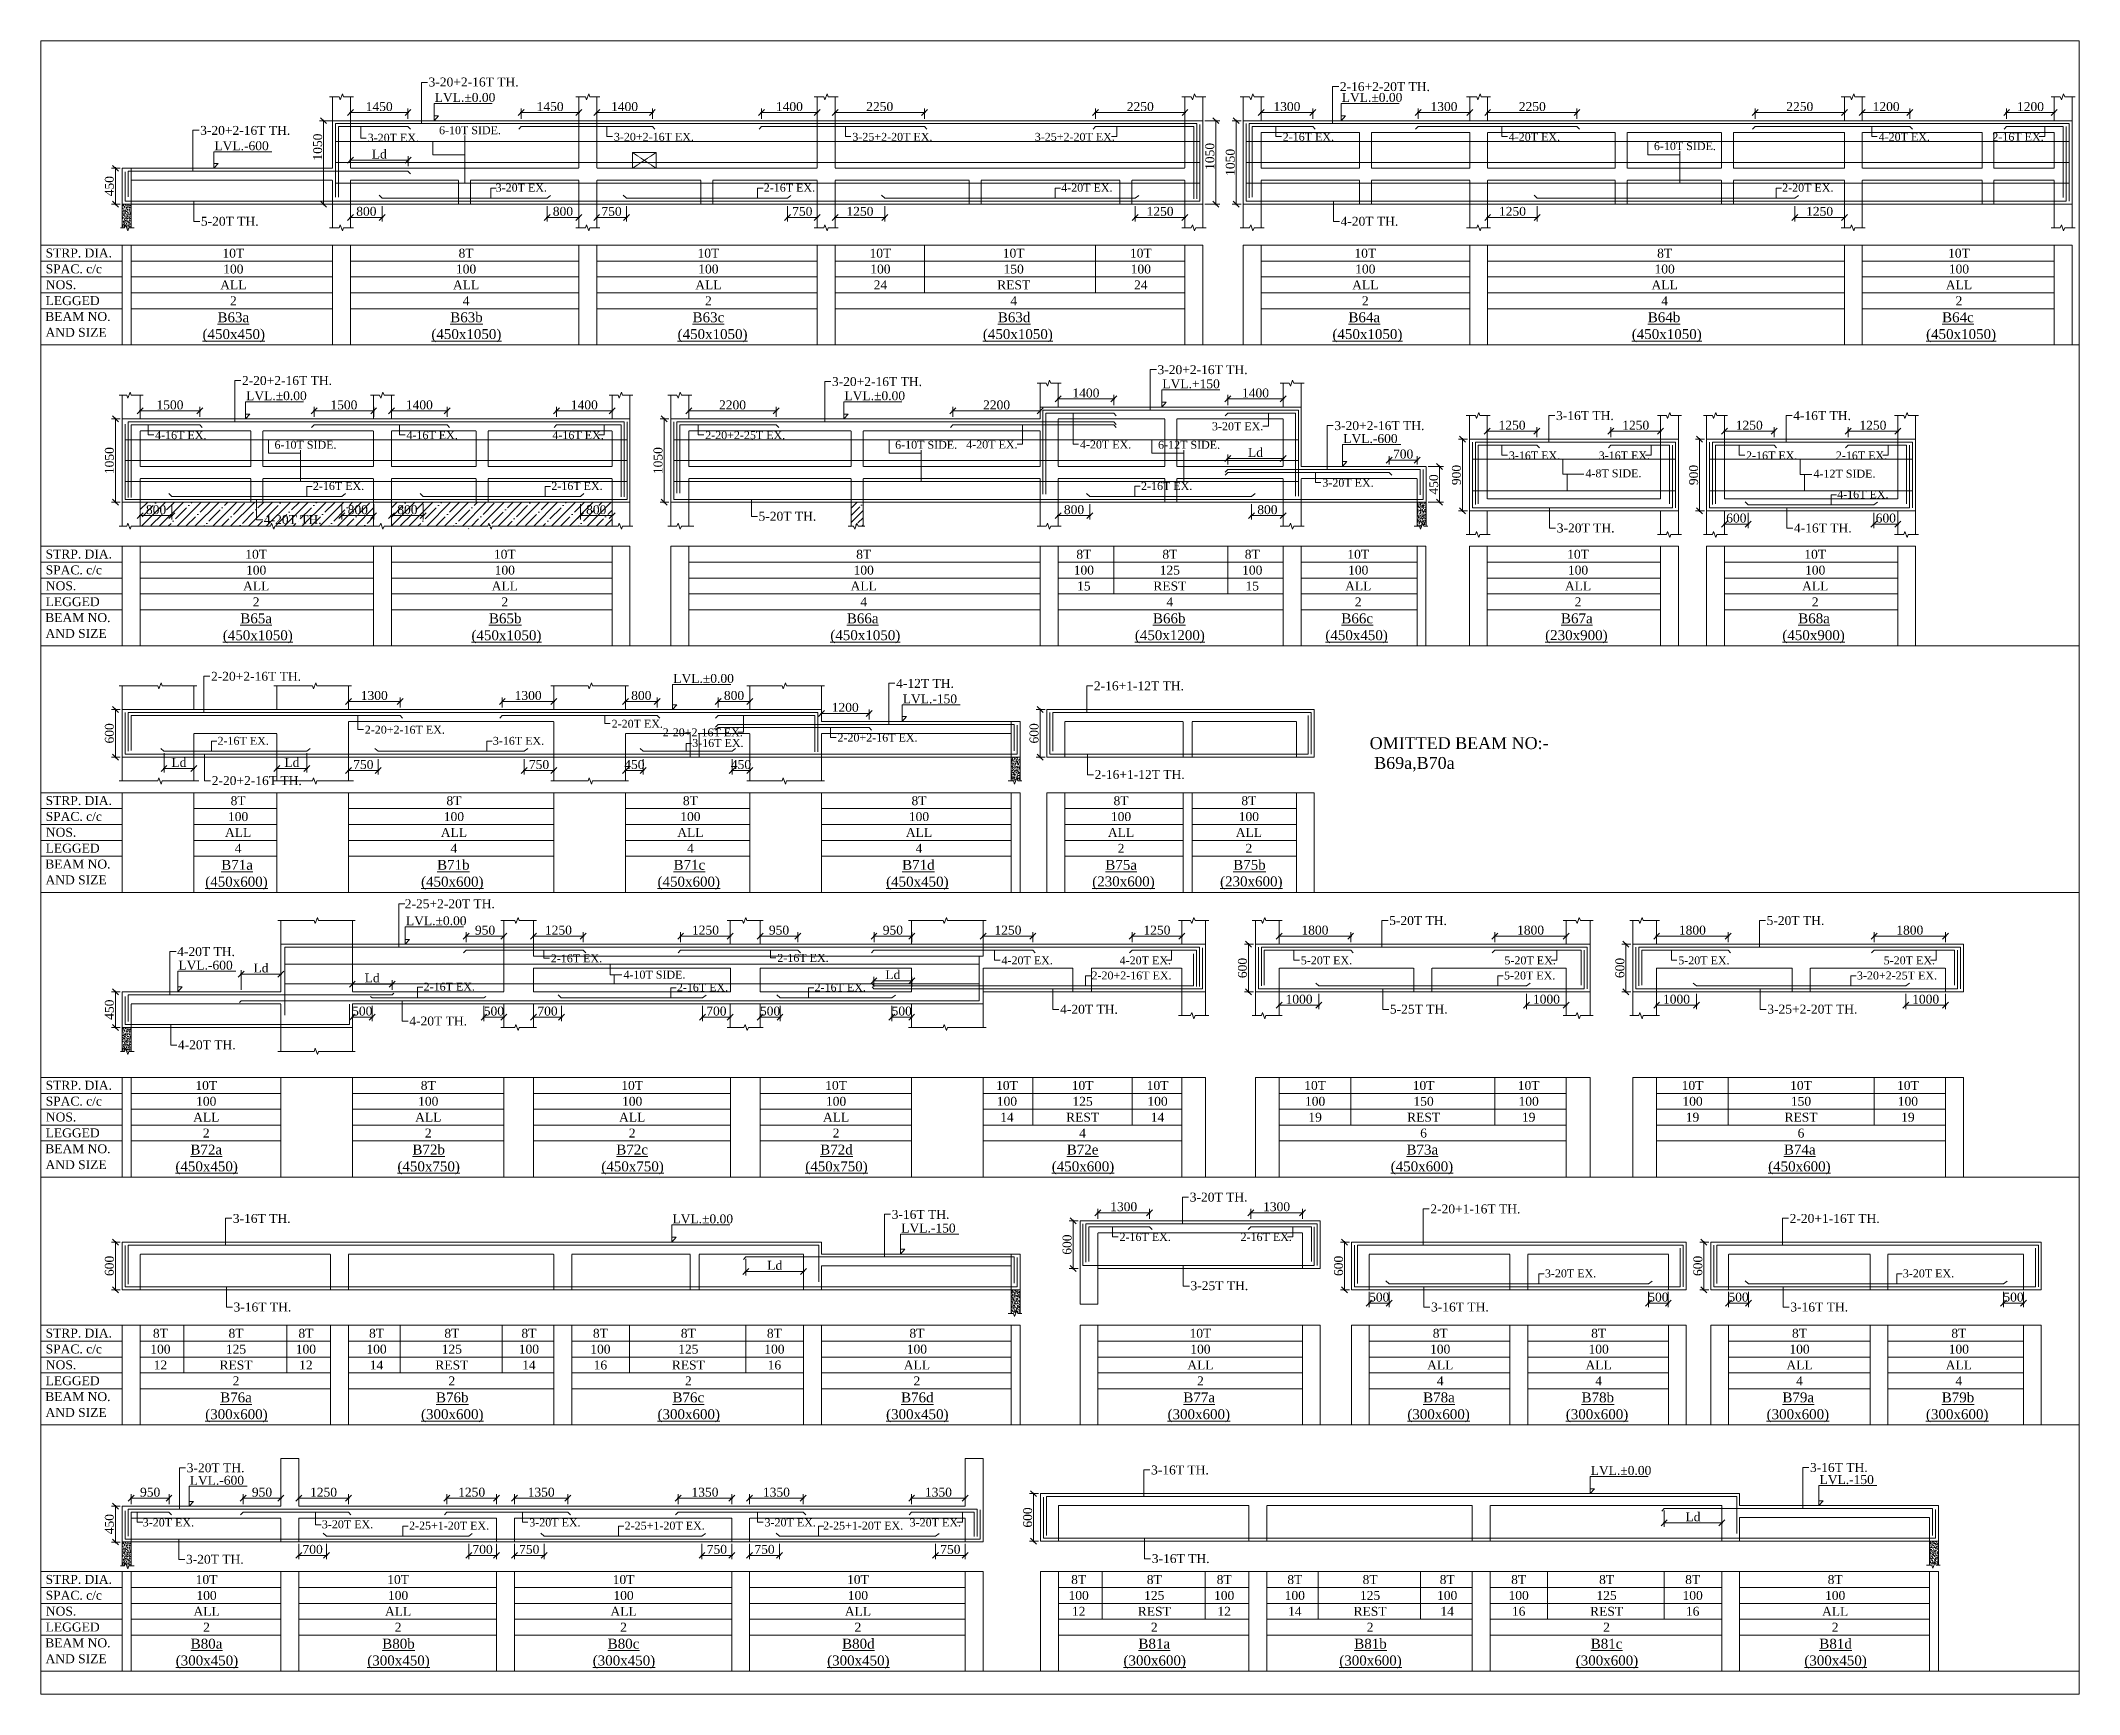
# Model space of a CAD drawing. Header units: millimetres. Extents: x 9781889 to 10654170, y -7852491 to -7608561.
# Drawn here: x 10201467 to 10252801, y -7801878 to -7760218 of the extents above; entities that cross this region are included whole.
import ezdxf
from ezdxf.enums import TextEntityAlignment as Align

# ---------------------------------------------------------------- set-up
doc = ezdxf.new("R2010")
doc.units = ezdxf.units.MM
doc.header["$LTSCALE"] = 10
doc.header["$PDMODE"] = 3
doc.linetypes.add('HIDDEN', pattern=[0.375, 0.25, -0.125])
for name, color, linetype, lineweight in [('LVL', 3, 'Continuous', 0), ('S-CUT OUT LINE', 9, 'Continuous', 0), ('S-DIM L.S.', 7, 'Continuous', 0), ('S-HATCH', 8, 'Continuous', 0), ('S-L.S.SECTION', 5, 'Continuous', 0), ('S-L.S.SLAB LINE', 252, 'HIDDEN', 0), ('S-L.S.STEEL', 1, 'Continuous', 9), ('S-L.S.STEEL 1', 6, 'Continuous', 0), ('S-SECTION MARK', 7, 'Continuous', 0), ('S-SHEET', 251, 'Continuous', 0), ('S-TEXT', 7, 'Continuous', 0), ('S-TEXT L.S. BEAM NO.', 30, 'Continuous', 0), ('S-TEXT. L.S.', 7, 'Continuous', 0)]:
    doc.layers.add(name, color=color, linetype=linetype, lineweight=lineweight)
doc.styles.add('135', font='arial.ttf', dxfattribs={"width": 0.8, "height": 135})
doc.styles.get("Standard").update_dxf_attribs({"font": 'arial.ttf'})
doc.styles.add('TEXT', font='times.ttf')
doc.dimstyles.new('75', dxfattribs={"dimtxt": 135, "dimasz": 90, "dimexe": 0.1, "dimexo": 0.03, "dimgap": 0.09, "dimtad": 1, "dimdec": 0, "dimzin": 0, "dimdsep": 46, "dimtxsty": '135', "dimblk": 'ARCHTICK', "dimcen": 0.09, "dimclrd": 256, "dimclre": 256, "dimclrt": 256, "dimadec": 0, "dimazin": 0, "dimtfac": 1, "dimtdec": 0, "dimtofl": 0, "dimtmove": 1, "dimatfit": 3, "dimldrblk": 'DOTSMALL', "dimfxl": 1, "dimtolj": 1, "dimtzin": 0, "dimlwd": -1, "dimlwe": -1, "dimarcsym": 0})
doc.dimstyles.new('SETU_1', dxfattribs={"dimtxt": 200, "dimasz": 150, "dimexe": 100, "dimexo": 50, "dimgap": 35, "dimtad": 1, "dimdec": 0, "dimzin": 0, "dimdsep": 46, "dimtxsty": 'Standard', "dimblk": 'OBLIQUE', "dimcen": 150, "dimdle": 25, "dimclrd": 256, "dimclre": 7, "dimclrt": 256, "dimadec": 0, "dimazin": 0, "dimtfac": 1, "dimtdec": 0, "dimtofl": 0, "dimtmove": 1, "dimatfit": 3, "dimfxl": 1, "dimtolj": 1, "dimtzin": 0, "dimlwd": -1, "dimlwe": 5, "dimarcsym": 1})
pattern_1 = [(45, (57338.4, 15356.85), (-224.506403, 224.506403), []), (45, (57562.9, 15356.85), (-224.506403, 224.506403), [396.875, -79.375, 0, -79.375])]

msp = doc.modelspace()

# ---------------------------------------------------------------- texts
at = {"layer": 'LVL', "style": 'TEXT'}
for s, p in [('LVL.%%P0.00', (10211387.9, -7761758.2, 0)), ('LVL.%%P0.00', (10234228.8, -7761758.2, 0)), ('LVL.-600', (10205839.6, -7762976.3, 0)), ('LVL.+150', (10229711.3, -7768973.8, 0)), ('LVL.%%P0.00', (10206637.8, -7769273.8, 0)), ('LVL.%%P0.00', (10221705.3, -7769273.8, 0)), ('LVL.-600', (10234267.5, -7770353, 0)), ('LVL.%%P0.00', (10217394.9, -7776396.9, 0)), ('LVL.-150', (10223173.4, -7776912.9, 0)), ('LVL.%%P0.00', (10210662.6, -7782501.5, 0)), ('LVL.-600', (10204932, -7783621.6, 0)), ('LVL.%%P0.00', (10217374.2, -7790012.8, 0)), ('LVL.-150', (10223136.7, -7790244.4, 0)), ('LVL.-600', (10205217.3, -7796599.8, 0)), ('LVL.%%P0.00', (10240498.4, -7796350.3, 0)), ('LVL.-150', (10246261, -7796581.9, 0))]:
    msp.add_text(s, height=225, dxfattribs=at).set_placement(p)
at = {"layer": 'S-L.S.STEEL 1', "style": 'TEXT'}
for s, p in [('6-10T SIDE.', (10211495.6, -7762573.1, 0)), ('6-10T SIDE.', (10242090.3, -7762973.4, 0)), ('6-10T SIDE.', (10207353.2, -7770497.1, 0)), ('6-10T SIDE.', (10222982.8, -7770497.1, 0)), ('6-12T SIDE.', (10229603.8, -7770497.1, 0)), ('4-8T SIDE.', (10240366, -7771216)), ('4-12T SIDE.', (10246108.8, -7771225.8, 0)), ('4-10T SIDE.', (10216140, -7783847.1, 0))]:
    msp.add_text(s, height=200, dxfattribs=at).set_placement(p)
at = {"layer": 'S-TEXT', "style": 'TEXT'}
for s, p in [('STRP. DIA.', (10202423.5, -7765677.7, 0)), ('NOS.', (10201977.3, -7766477.7, 0)), ('SPAC. c/c', (10202297.8, -7766077.7, 0)), ('LEGGED', (10202269.9, -7766877.7, 0)), ('BEAM NO.', (10202401.1, -7767277.7, 0)), ('AND SIZE', (10202355.9, -7767677.7, 0)), ('STRP. DIA.', (10202423.5, -7773263.4, 0)), ('SPAC. c/c', (10202297.8, -7773663.4, 0)), ('NOS.', (10201977.3, -7774063.4, 0)), ('LEGGED', (10202269.9, -7774463.4, 0)), ('BEAM NO.', (10202401.1, -7774863.4, 0)), ('AND SIZE', (10202355.9, -7775263.4, 0)), ('STRP. DIA.', (10202423.5, -7779472.9, 0)), ('SPAC. c/c', (10202297.8, -7779872.9, 0)), ('NOS.', (10201977.3, -7780272.9, 0)), ('LEGGED', (10202269.9, -7780672.9, 0)), ('BEAM NO.', (10202401.1, -7781072.9, 0)), ('AND SIZE', (10202355.9, -7781472.9, 0)), ('STRP. DIA.', (10202423.5, -7786646.7, 0)), ('SPAC. c/c', (10202297.8, -7787046.7, 0)), ('NOS.', (10201977.3, -7787446.7, 0)), ('LEGGED', (10202269.9, -7787846.7, 0)), ('BEAM NO.', (10202401.1, -7788246.7, 0)), ('AND SIZE', (10202355.9, -7788646.7, 0)), ('STRP. DIA.', (10202423.5, -7792890.8, 0)), ('NOS.', (10201977.3, -7793690.8, 0)), ('SPAC. c/c', (10202297.8, -7793290.8, 0)), ('LEGGED', (10202269.9, -7794090.8, 0)), ('BEAM NO.', (10202401.1, -7794490.8, 0)), ('AND SIZE', (10202355.9, -7794890.8, 0)), ('STRP. DIA.', (10202423.5, -7799095.9, 0)), ('NOS.', (10201977.3, -7799895.9, 0)), ('SPAC. c/c', (10202297.8, -7799495.9, 0)), ('LEGGED', (10202269.9, -7800295.9, 0)), ('BEAM NO.', (10202401.1, -7800695.9, 0)), ('AND SIZE', (10202355.9, -7801095.9, 0))]:
    msp.add_text(s, height=225, dxfattribs=at).set_placement(p, align=Align.CENTER)
at = {"layer": 'S-TEXT', "linetype": 'ByBlock', "style": 'TEXT'}
for s, p in [('10T', (10206316.1, -7765569.7, 0)), ('8T', (10212177.3, -7765569.7, 0)), ('10T', (10218279.8, -7765569.7, 0)), ('10T', (10222611.2, -7765569.7, 0)), ('10T', (10225967.4, -7765569.7, 0)), ('10T', (10229168.9, -7765569.7, 0)), ('10T', (10234822.2, -7765569.7, 0)), ('8T', (10242360.4, -7765569.7, 0)), ('10T', (10249772.2, -7765569.7, 0)), ('ALL', (10206316.1, -7766369.7, 0)), ('100', (10206316.1, -7765969.7, 0)), ('ALL', (10212177.3, -7766369.7, 0)), ('100', (10212177.3, -7765969.7, 0)), ('ALL', (10218279.8, -7766369.7, 0)), ('100', (10218279.8, -7765969.7, 0)), ('100', (10222611.2, -7765969.7, 0)), ('24', (10222611.2, -7766369.7, 0)), ('REST', (10225967.4, -7766369.7, 0)), ('150', (10225967.4, -7765969.7, 0)), ('100', (10229168.9, -7765969.7, 0)), ('24', (10229168.9, -7766369.7, 0)), ('ALL', (10234822.2, -7766369.7, 0)), ('100', (10234822.2, -7765969.7, 0)), ('ALL', (10242360.4, -7766369.7, 0)), ('100', (10242360.4, -7765969.7, 0)), ('ALL', (10249772.2, -7766369.7, 0)), ('100', (10249772.2, -7765969.7, 0)), ('2', (10206316.1, -7766769.7, 0)), ('4', (10212177.3, -7766769.7, 0)), ('2', (10218279.8, -7766769.7, 0)), ('4', (10225967.4, -7766769.7, 0)), ('2', (10234822.2, -7766769.7, 0)), ('4', (10242360.4, -7766769.7, 0)), ('2', (10249772.2, -7766769.7, 0)), ('10T', (10206891, -7773155.4, 0)), ('100', (10206891, -7773555.4, 0)), ('10T', (10213152.3, -7773155.4, 0)), ('100', (10213152.3, -7773555.4, 0)), ('100', (10222190.3, -7773555.4, 0)), ('8T', (10222190.3, -7773155.4, 0)), ('100', (10227734.1, -7773555.4, 0)), ('8T', (10227734.1, -7773155.4, 0)), ('125', (10229900.3, -7773555.4, 0)), ('8T', (10229900.3, -7773155.4, 0)), ('100', (10231975.5, -7773555.4, 0)), ('8T', (10231975.5, -7773155.4, 0)), ('10T', (10234644.1, -7773155.4, 0)), ('100', (10234644.1, -7773555.4, 0)), ('10T', (10240179.4, -7773155.4, 0)), ('100', (10240179.4, -7773555.4, 0)), ('10T', (10246151.9, -7773155.4, 0)), ('100', (10246151.9, -7773555.4, 0)), ('ALL', (10206891, -7773955.4, 0)), ('ALL', (10213152.3, -7773955.4, 0)), ('ALL', (10222190.3, -7773955.4, 0)), ('15', (10227734.1, -7773955.4, 0)), ('REST', (10229900.3, -7773955.4, 0)), ('15', (10231975.5, -7773955.4, 0)), ('ALL', (10234644.1, -7773955.4, 0)), ('ALL', (10240179.4, -7773955.4, 0)), ('ALL', (10246151.9, -7773955.4, 0)), ('2', (10206891, -7774355.4, 0)), ('2', (10213152.3, -7774355.4, 0)), ('4', (10222190.3, -7774355.4, 0)), ('4', (10229900.3, -7774355.4, 0)), ('2', (10234644.1, -7774355.4, 0)), ('2', (10240179.4, -7774355.4, 0)), ('2', (10246151.9, -7774355.4, 0)), ('100', (10206436.3, -7779764.9, 0)), ('8T', (10206436.3, -7779364.9, 0)), ('100', (10211871.3, -7779764.9, 0)), ('8T', (10211871.3, -7779364.9, 0)), ('100', (10217826.3, -7779764.9, 0)), ('8T', (10217826.3, -7779364.9, 0)), ('100', (10223582.8, -7779764.9, 0)), ('8T', (10223582.8, -7779364.9, 0)), ('100', (10228670.8, -7779764.9, 0)), ('8T', (10228670.8, -7779364.9, 0)), ('100', (10231890.2, -7779764.9, 0)), ('8T', (10231890.2, -7779364.9, 0)), ('ALL', (10206436.3, -7780164.9, 0)), ('ALL', (10211871.3, -7780164.9, 0)), ('ALL', (10217826.3, -7780164.9, 0)), ('ALL', (10223582.8, -7780164.9, 0)), ('ALL', (10228670.8, -7780164.9, 0)), ('ALL', (10231890.2, -7780164.9, 0)), ('4', (10206436.3, -7780564.9, 0)), ('4', (10211871.3, -7780564.9, 0)), ('4', (10217826.3, -7780564.9, 0)), ('4', (10223582.8, -7780564.9, 0)), ('2', (10228670.8, -7780564.9, 0)), ('2', (10231890.2, -7780564.9, 0)), ('10T', (10205633.8, -7786538.6, 0)), ('100', (10205633.8, -7786938.6, 0)), ('100', (10211224.8, -7786938.6, 0)), ('8T', (10211224.8, -7786538.6, 0)), ('10T', (10216359.8, -7786538.6, 0)), ('100', (10216359.8, -7786938.6, 0)), ('10T', (10221494.8, -7786538.6, 0)), ('100', (10221494.8, -7786938.6, 0)), ('10T', (10225797.7, -7786538.6, 0)), ('100', (10225797.7, -7786938.6, 0)), ('10T', (10227702.5, -7786538.6, 0)), ('125', (10227702.5, -7786938.6, 0)), ('10T', (10229590.5, -7786538.6, 0)), ('100', (10229590.5, -7786938.6, 0)), ('10T', (10233558.2, -7786538.6, 0)), ('100', (10233558.2, -7786938.6, 0)), ('10T', (10236289.7, -7786538.6, 0)), ('150', (10236289.7, -7786938.6, 0)), ('10T', (10238936.3, -7786538.6, 0)), ('100', (10238936.3, -7786938.6, 0)), ('10T', (10243062.9, -7786538.6, 0)), ('100', (10243062.9, -7786938.6, 0)), ('10T', (10245794.4, -7786538.6, 0)), ('150', (10245794.4, -7786938.6, 0)), ('10T', (10248486.5, -7786538.6, 0)), ('100', (10248486.5, -7786938.6, 0)), ('ALL', (10205633.8, -7787338.6, 0)), ('ALL', (10211224.8, -7787338.6, 0)), ('ALL', (10216359.8, -7787338.6, 0)), ('ALL', (10221494.8, -7787338.6, 0)), ('14', (10225797.7, -7787338.6, 0)), ('REST', (10227702.5, -7787338.6, 0)), ('14', (10229590.5, -7787338.6, 0)), ('19', (10233558.2, -7787338.6, 0)), ('REST', (10236289.7, -7787338.6, 0)), ('19', (10238936.3, -7787338.6, 0)), ('19', (10243062.9, -7787338.6, 0)), ('REST', (10245794.4, -7787338.6, 0)), ('19', (10248486.5, -7787338.6, 0)), ('2', (10205633.8, -7787738.6, 0)), ('2', (10211224.8, -7787738.6, 0)), ('2', (10216359.8, -7787738.6, 0)), ('2', (10221494.8, -7787738.6, 0)), ('4', (10227702.5, -7787738.6, 0)), ('6', (10236289.7, -7787738.6, 0)), ('6', (10245794.4, -7787738.6, 0)), ('8T', (10204479.7, -7792782.7, 0)), ('8T', (10206383.8, -7792782.7, 0)), ('8T', (10208143.6, -7792782.7, 0)), ('8T', (10209922.6, -7792782.7, 0)), ('8T', (10211818.8, -7792782.7, 0)), ('8T', (10213759.8, -7792782.7, 0)), ('8T', (10215559.9, -7792782.7, 0)), ('8T', (10217773.8, -7792782.7, 0)), ('8T', (10219941.9, -7792782.7, 0)), ('8T', (10223530.3, -7792782.7, 0)), ('10T', (10230670.1, -7792782.7, 0)), ('8T', (10236708.5, -7792782.7, 0)), ('8T', (10240698.8, -7792782.7, 0)), ('8T', (10245756.7, -7792782.7, 0)), ('8T', (10249769.1, -7792782.7, 0)), ('100', (10204479.7, -7793182.7, 0)), ('12', (10204479.7, -7793582.7, 0)), ('REST', (10206383.8, -7793582.7, 0)), ('125', (10206383.8, -7793182.7, 0)), ('100', (10208143.6, -7793182.7, 0)), ('12', (10208143.6, -7793582.7, 0)), ('100', (10209922.6, -7793182.7, 0)), ('14', (10209922.6, -7793582.7, 0)), ('REST', (10211818.8, -7793582.7, 0)), ('125', (10211818.8, -7793182.7, 0)), ('100', (10213759.8, -7793182.7, 0)), ('14', (10213759.8, -7793582.7, 0)), ('100', (10215559.9, -7793182.7, 0)), ('16', (10215559.9, -7793582.7, 0)), ('REST', (10217773.8, -7793582.7, 0)), ('125', (10217773.8, -7793182.7, 0)), ('100', (10219941.9, -7793182.7, 0)), ('16', (10219941.9, -7793582.7, 0)), ('ALL', (10223530.3, -7793582.7, 0)), ('100', (10223530.3, -7793182.7, 0)), ('ALL', (10230670.1, -7793582.7, 0)), ('100', (10230670.1, -7793182.7, 0)), ('ALL', (10236708.5, -7793582.7, 0)), ('100', (10236708.5, -7793182.7, 0)), ('ALL', (10240698.8, -7793582.7, 0)), ('100', (10240698.8, -7793182.7, 0)), ('ALL', (10245756.7, -7793582.7, 0)), ('100', (10245756.7, -7793182.7, 0)), ('ALL', (10249769.1, -7793582.7, 0)), ('100', (10249769.1, -7793182.7, 0)), ('2', (10206383.8, -7793982.7, 0)), ('2', (10211818.8, -7793982.7, 0)), ('2', (10217773.8, -7793982.7, 0)), ('2', (10223530.3, -7793982.7, 0)), ('2', (10230670.1, -7793982.7, 0)), ('4', (10236708.5, -7793982.7, 0)), ('4', (10240698.8, -7793982.7, 0)), ('4', (10245756.7, -7793982.7, 0)), ('4', (10249769.1, -7793982.7, 0)), ('10T', (10205641.7, -7798987.8, 0)), ('10T', (10210465.2, -7798987.8, 0)), ('10T', (10216142.7, -7798987.8, 0)), ('10T', (10222045.2, -7798987.8, 0)), ('8T', (10227603.9, -7798987.8, 0)), ('8T', (10229508, -7798987.8, 0)), ('8T', (10231267.9, -7798987.8, 0)), ('8T', (10233046.8, -7798987.8, 0)), ('8T', (10234943, -7798987.8, 0)), ('8T', (10236884, -7798987.8, 0)), ('8T', (10238684.2, -7798987.8, 0)), ('8T', (10240898, -7798987.8, 0)), ('8T', (10243066.2, -7798987.8, 0)), ('8T', (10246654.5, -7798987.8, 0)), ('ALL', (10205641.7, -7799787.8, 0)), ('100', (10205641.7, -7799387.8, 0)), ('ALL', (10210465.2, -7799787.8, 0)), ('100', (10210465.2, -7799387.8, 0)), ('ALL', (10216142.7, -7799787.8, 0)), ('100', (10216142.7, -7799387.8, 0)), ('ALL', (10222045.2, -7799787.8, 0)), ('100', (10222045.2, -7799387.8, 0)), ('100', (10227603.9, -7799387.8, 0)), ('12', (10227603.9, -7799787.8, 0)), ('REST', (10229508, -7799787.8, 0)), ('125', (10229508, -7799387.8, 0)), ('100', (10231267.9, -7799387.8, 0)), ('12', (10231267.9, -7799787.8, 0)), ('100', (10233046.8, -7799387.8, 0)), ('14', (10233046.8, -7799787.8, 0)), ('REST', (10234943, -7799787.8, 0)), ('125', (10234943, -7799387.8, 0)), ('100', (10236884, -7799387.8, 0)), ('14', (10236884, -7799787.8, 0)), ('100', (10238684.2, -7799387.8, 0)), ('16', (10238684.2, -7799787.8, 0)), ('REST', (10240898, -7799787.8, 0)), ('125', (10240898, -7799387.8, 0)), ('100', (10243066.2, -7799387.8, 0)), ('16', (10243066.2, -7799787.8, 0)), ('ALL', (10246654.5, -7799787.8, 0)), ('100', (10246654.5, -7799387.8, 0)), ('2', (10205641.7, -7800187.8, 0)), ('2', (10210465.2, -7800187.8, 0)), ('2', (10216142.7, -7800187.8, 0)), ('2', (10222045.2, -7800187.8, 0)), ('2', (10229508, -7800187.8, 0)), ('2', (10234943, -7800187.8, 0)), ('2', (10240898, -7800187.8, 0)), ('2', (10246654.5, -7800187.8, 0))]:
    msp.add_text(s, height=225, dxfattribs=at).set_placement(p, align=Align.MIDDLE_CENTER)
at = {"layer": 'S-TEXT L.S. BEAM NO.', "color": 145, "linetype": 'ByBlock', "style": 'TEXT'}
for s, p in [('%%UB63a', (10205917.3, -7767310.3, 0)), ('%%U(450x450)', (10205539.9, -7767733.3, 0)), ('%%U(450x450)', (10233816.3, -7775319, 0)), ('%%UB66c', (10234219.3, -7774896, 0)), ('%%UB71d', (10223158, -7781105.5, 0)), ('%%U(450x450)', (10222755, -7781528.5, 0)), ('%%UB72a', (10205235, -7788279.3, 0)), ('%%U(450x450)', (10204857.5, -7788702.3, 0))]:
    msp.add_text(s, height=250, dxfattribs=at).set_placement(p)
at = {"layer": 'S-TEXT L.S. BEAM NO.', "color": 200, "linetype": 'ByBlock', "style": 'TEXT'}
for s, p in [('%%UB63b', (10211778.5, -7767310.3, 0)), ('%%UB63c', (10217881, -7767310.3, 0)), ('%%UB63d', (10225568.6, -7767310.3, 0)), ('%%UB64a', (10234397.5, -7767310.3, 0)), ('%%UB64b', (10241935.7, -7767310.3, 0)), ('%%UB64c', (10249347.4, -7767310.3, 0)), ('%%U(450x1050)', (10211303.4, -7767733.3, 0)), ('%%U(450x1050)', (10217503.6, -7767733.3, 0)), ('%%U(450x1050)', (10225191.2, -7767733.3, 0)), ('%%U(450x1050)', (10233994.4, -7767733.3, 0)), ('%%U(450x1050)', (10241532.6, -7767733.3, 0)), ('%%U(450x1050)', (10248944.4, -7767733.3, 0)), ('%%U(450x1050)', (10206051.1, -7775320.9, 0)), ('%%UB65a', (10206492.2, -7774896, 0)), ('%%U(450x1050)', (10212312.4, -7775320.9, 0)), ('%%UB65b', (10212753.5, -7774896, 0)), ('%%U(450x1050)', (10221350, -7775319, 0)), ('%%UB66a', (10221765.6, -7774896, 0))]:
    msp.add_text(s, height=250, dxfattribs=at).set_placement(p)
at = {"layer": 'S-TEXT L.S. BEAM NO.', "color": 7, "linetype": 'ByBlock', "style": 'TEXT'}
for s, p in [('%%U(450x1200)', (10229019.3, -7775319, 0)), ('%%UB66b', (10229475.6, -7774896, 0))]:
    msp.add_text(s, height=250, dxfattribs=at).set_placement(p)
at = {"layer": 'S-TEXT L.S. BEAM NO.', "color": 211, "linetype": 'ByBlock', "style": 'TEXT'}
for s, p in [('%%U(230x900)', (10239351.6, -7775319, 0)), ('%%UB67a', (10239750.5, -7774896, 0))]:
    msp.add_text(s, height=250, dxfattribs=at).set_placement(p)
at = {"layer": 'S-TEXT L.S. BEAM NO.', "color": 151, "linetype": 'ByBlock', "style": 'TEXT'}
for s, p in [('%%U(450x900)', (10245324.1, -7775319, 0)), ('%%UB68a', (10245723, -7774896, 0))]:
    msp.add_text(s, height=250, dxfattribs=at).set_placement(p)
at = {"layer": 'S-TEXT L.S. BEAM NO.', "color": 3, "linetype": 'ByBlock', "style": 'TEXT'}
for s, p in [('OMITTED BEAM NO:- ', (10234932.4, -7778064.3)), (' B69a,B70a ', (10234932.4, -7778564.2))]:
    msp.add_text(s, height=300, dxfattribs=at).set_placement(p)
at = {"layer": 'S-TEXT L.S. BEAM NO.', "color": 140, "linetype": 'ByBlock', "style": 'TEXT'}
for s, p in [('%%UB71a', (10206011.6, -7781105.5, 0)), ('%%UB71b', (10211446.6, -7781105.5, 0)), ('%%UB71c', (10217401.6, -7781105.5, 0)), ('%%U(450x600)', (10205608.5, -7781528.5, 0)), ('%%U(450x600)', (10211043.5, -7781528.5, 0)), ('%%U(450x600)', (10216998.5, -7781528.5, 0)), ('%%UB72e', (10227303.7, -7788279.3, 0)), ('%%UB73a', (10235859.4, -7788279.3, 0)), ('%%UB74a', (10245364.1, -7788279.3, 0)), ('%%U(450x600)', (10226926.3, -7788702.3, 0)), ('%%U(450x600)', (10235461.9, -7788702.3, 0)), ('%%U(450x600)', (10244966.6, -7788702.3, 0))]:
    msp.add_text(s, height=250, dxfattribs=at).set_placement(p)
at = {"layer": 'S-TEXT L.S. BEAM NO.', "color": 1, "linetype": 'ByBlock', "style": 'TEXT'}
for s, p in [('%%UB75a', (10228275.4, -7781105.5, 0)), ('%%UB75b', (10231494.8, -7781105.5, 0)), ('%%U(230x600)', (10227945.6, -7781523.6, 0)), ('%%U(230x600)', (10231165, -7781523.6, 0))]:
    msp.add_text(s, height=250, dxfattribs=at).set_placement(p)
at = {"layer": 'S-TEXT L.S. BEAM NO.', "color": 230, "linetype": 'ByBlock', "style": 'TEXT'}
for s, p in [('%%UB72b', (10210826, -7788279.3, 0)), ('%%UB72c', (10215961, -7788279.3, 0)), ('%%UB72d', (10221096, -7788279.3, 0)), ('%%U(450x750)', (10210448.5, -7788702.3, 0)), ('%%U(450x750)', (10215583.5, -7788702.3, 0)), ('%%U(450x750)', (10220718.5, -7788702.3, 0))]:
    msp.add_text(s, height=250, dxfattribs=at).set_placement(p)
at = {"layer": 'S-TEXT L.S. BEAM NO.', "linetype": 'ByBlock', "style": 'TEXT'}
for s, p in [('%%UB76a', (10205985, -7794523.4, 0)), ('%%UB76b', (10211420, -7794523.4, 0)), ('%%UB76c', (10217375, -7794523.4, 0)), ('%%UB77a', (10230239.9, -7794523.4, 0)), ('%%UB78a', (10236278.3, -7794523.4, 0)), ('%%UB78b', (10240268.6, -7794523.4, 0)), ('%%UB79a', (10245326.4, -7794523.4, 0)), ('%%UB79b', (10249338.9, -7794523.4, 0)), ('%%U(300x600)', (10205607.5, -7794946.4, 0)), ('%%U(300x600)', (10211042.5, -7794946.4, 0)), ('%%U(300x600)', (10216997.5, -7794946.4, 0)), ('%%U(300x600)', (10229842.3, -7794946.4, 0)), ('%%U(300x600)', (10235880.7, -7794946.4, 0)), ('%%U(300x600)', (10239871, -7794946.4, 0)), ('%%U(300x600)', (10244928.9, -7794946.4, 0)), ('%%U(300x600)', (10248941.3, -7794946.4, 0)), ('%%UB81a', (10229109.2, -7800728.5, 0)), ('%%UB81b', (10234544.2, -7800728.5, 0)), ('%%UB81c', (10240499.2, -7800728.5, 0)), ('%%U(300x600)', (10228731.8, -7801151.5, 0)), ('%%U(300x600)', (10234166.8, -7801151.5, 0)), ('%%U(300x600)', (10240121.8, -7801151.5, 0))]:
    msp.add_text(s, height=250, dxfattribs=at).set_placement(p)
at = {"layer": 'S-TEXT L.S. BEAM NO.', "color": 35, "linetype": 'ByBlock', "style": 'TEXT'}
for s, p in [('%%UB76d', (10223131.4, -7794523.4, 0)), ('%%U(300x450)', (10222754, -7794946.4, 0)), ('%%UB80a', (10205242.9, -7800728.5, 0)), ('%%UB80b', (10210066.4, -7800728.5, 0)), ('%%UB80c', (10215743.9, -7800728.5, 0)), ('%%UB80d', (10221646.4, -7800728.5, 0)), ('%%UB81d', (10246255.7, -7800728.5, 0)), ('%%U(300x450)', (10204865.5, -7801151.5, 0)), ('%%U(300x450)', (10209689, -7801151.5, 0)), ('%%U(300x450)', (10215366.5, -7801151.5, 0)), ('%%U(300x450)', (10221269, -7801151.5, 0)), ('%%U(300x450)', (10245878.3, -7801151.5, 0))]:
    msp.add_text(s, height=250, dxfattribs=at).set_placement(p)
at = {"layer": 'S-TEXT. L.S.', "style": 'TEXT'}
for s, height, p in [('3-20+2-16T TH.', 225, (10211232.7, -7761370.2, 0)), ('2-16+2-20T TH.', 225, (10234181, -7761486, 0)), ('3-20+2-16T TH.', 225, (10205480.6, -7762588.8, 0)), ('3-20T EX.', 200, (10209699.4, -7762761.1, 0)), ('3-20+2-16T EX.', 200, (10215899.3, -7762739.2, 0)), ('3-25+2-20T EX.', 200, (10221904.4, -7762739.2, 0)), ('3-25+2-20T EX.', 200, (10226498.3, -7762739.2, 0)), ('2-16T EX.', 200, (10232742.3, -7762739.2, 0)), ('4-20T EX.', 200, (10238433.7, -7762739.2, 0)), ('4-20T EX.', 200, (10247749.1, -7762739.2, 0)), ('2-16T EX.', 200, (10250613.3, -7762739.2, 0)), ('3-20T EX.', 200, (10212922.2, -7764019.7, 0)), ('2-16T EX.', 200, (10219674, -7764019.7, 0)), ('4-20T EX.', 200, (10227163.6, -7764019.7, 0)), ('2-20T EX.', 200, (10245319.2, -7764019.7, 0)), ('5-20T TH.', 225, (10205499, -7764879.5, 0)), ('4-20T TH.', 225, (10234199.4, -7764879.5, 0)), ('3-20+2-16T TH.', 225, (10229589.6, -7768617.5, 0)), ('2-20+2-16T TH.', 225, (10206532.8, -7768891.2, 0)), ('3-20+2-16T TH.', 225, (10221390.1, -7768917.5, 0)), ('3-20T EX.', 200, (10230961, -7770032.2, 0)), ('3-20+2-16T TH.', 225, (10234042.4, -7770027.2, 0)), ('3-16T TH.', 225, (10239625.7, -7769774.6, 0)), ('4-16T TH.', 225, (10245598.2, -7769774.6, 0)), ('4-16T EX.', 200, (10204345.6, -7770254.8, 0)), ('4-16T EX.', 200, (10210675.6, -7770254.8, 0)), ('4-16T EX.', 200, (10214351, -7770254.8, 0)), ('2-20+2-25T EX.', 200, (10218198.4, -7770254.8, 0)), ('4-20T EX.', 200, (10224772.4, -7770490.4, 0)), ('4-20T EX.', 200, (10227636.2, -7770490.4, 0)), ('3-16T EX.', 200, (10238437.8, -7770766.4, 0)), ('3-16T EX.', 200, (10240699.8, -7770766.4, 0)), ('2-16T EX.', 200, (10244410.4, -7770766.4, 0)), ('2-16T EX.', 200, (10246672.3, -7770766.4, 0)), ('2-16T EX.', 200, (10208319.3, -7771535.2, 0)), ('2-16T EX.', 200, (10214324.3, -7771535.2, 0)), ('2-16T EX.', 200, (10229174.1, -7771535.2, 0)), ('3-20T EX.', 200, (10233740.8, -7771454.8, 0)), ('4-16T EX.', 200, (10246705.1, -7771746.8, 0)), ('4-20T TH.', 225, (10207084.6, -7772395.1, 0)), ('5-20T TH.', 225, (10219542.4, -7772310.2, 0)), ('3-20T TH.', 225, (10239644, -7772606.7, 0)), ('4-16T TH.', 225, (10245616.5, -7772606.7, 0)), ('2-20+2-16T TH.', 225, (10205753.3, -7776343.3, 0)), ('4-12T TH.', 225, (10223007.6, -7776521.6, 0)), ('2-16+1-12T TH.', 225, (10227987.2, -7776584.1, 0)), ('2-20+2-16T EX.', 200, (10209626.2, -7777677.1, 0)), ('2-20T EX.', 200, (10215843.1, -7777526.4, 0)), ('2-20+2-16T EX.', 200, (10217129.6, -7777742.5, 0)), ('2-16T EX.', 200, (10205917.2, -7777956.3, 0)), ('3-16T EX.', 200, (10212851.5, -7777956.3, 0)), ('3-16T EX.', 200, (10217872, -7778010.4, 0)), ('2-20+2-16T EX.', 200, (10221529.8, -7777875.9, 0)), ('2-16+1-12T TH.', 225, (10228005.5, -7778816.2, 0)), ('2-20+2-16T TH.', 225, (10205771.6, -7778970.8, 0)), ('2-25+2-20T TH.', 225, (10210632.9, -7782074.3, 0)), ('5-20T TH.', 225, (10235423.2, -7782496.2, 0)), ('5-20T TH.', 225, (10244927.9, -7782496.2, 0)), ('4-20T TH.', 225, (10204902.5, -7783279.9, 0)), ('2-16T EX.', 200, (10214310.8, -7783437.1, 0)), ('2-16T EX.', 200, (10220015.9, -7783425.3, 0)), ('4-20T EX.', 200, (10225661.3, -7783488, 0)), ('2-20+2-16T EX.', 200, (10227926.9, -7783868.4, 0)), ('4-20T EX.', 200, (10228636.1, -7783488, 0)), ('5-20T EX.', 200, (10233198.5, -7783488, 0)), ('5-20T EX.', 200, (10238315.4, -7783868.4, 0)), ('5-20T EX.', 200, (10238326.2, -7783488, 0)), ('5-20T EX.', 200, (10242703.2, -7783488, 0)), ('3-20+2-25T EX.', 200, (10247203.3, -7783868.4, 0)), ('5-20T EX.', 200, (10247876.5, -7783488, 0)), ('2-16T EX.', 200, (10211108.3, -7784151.1, 0)), ('2-16T EX.', 200, (10217485.5, -7784168.4, 0)), ('2-16T EX.', 200, (10220953.1, -7784168.4, 0)), ('4-20T TH.', 225, (10210747.2, -7785028.3, 0)), ('4-20T TH.', 225, (10227137.5, -7784732.2, 0)), ('5-25T TH.', 225, (10235441.5, -7784728.3, 0)), ('3-25+2-20T TH.', 225, (10244946.2, -7784728.3, 0)), ('4-20T TH.', 225, (10204920.8, -7785628.3, 0)), ('3-20T TH.', 225, (10230401.5, -7789464.7, 0)), ('3-16T TH.', 225, (10206303.2, -7790001.9, 0)), ('3-16T TH.', 225, (10222895.4, -7789900.4, 0)), ('2-20+1-16T TH.', 225, (10236459.7, -7789762.8, 0)), ('2-20+1-16T TH.', 225, (10245507.8, -7790001.9, 0)), ('2-16T EX.', 200, (10228632.1, -7790456.5, 0)), ('2-16T EX.', 200, (10231680.3, -7790456.5, 0)), ('3-25T TH.', 225, (10230419.9, -7791696.8, 0)), ('3-20T EX.', 200, (10239345.6, -7791374.2, 0)), ('3-20T EX.', 200, (10248358.5, -7791374.2, 0)), ('3-16T TH.', 225, (10206321.5, -7792234.1, 0)), ('3-16T TH.', 225, (10236478, -7792234.1, 0)), ('3-16T TH.', 225, (10245526.2, -7792234.1, 0)), ('3-20T TH.', 225, (10205142.2, -7796284.6, 0)), ('3-16T TH.', 225, (10229427.4, -7796339.5, 0)), ('3-16T TH.', 225, (10246019.6, -7796276.9, 0)), ('3-20T EX.', 200, (10204034.3, -7797649.2, 0)), ('3-20T EX.', 200, (10208545.3, -7797695.7, 0)), ('2-25+1-20T EX.', 200, (10210741.1, -7797729.7, 0)), ('3-20T EX.', 200, (10213768.5, -7797649.2, 0)), ('2-25+1-20T EX.', 200, (10216171.1, -7797729.7, 0)), ('3-20T EX.', 200, (10219693.5, -7797649.2, 0)), ('2-25+1-20T EX.', 200, (10221167.7, -7797729.7, 0)), ('3-20T EX.', 200, (10223348, -7797649.2, 0)), ('3-20T TH.', 225, (10205123.2, -7798589.5, 0)), ('3-16T TH.', 225, (10229445.8, -7798571.6, 0))]:
    msp.add_text(s, height=height, dxfattribs=at).set_placement(p)

# ---------------------------------------------------------------- blocks, each defined once
blk = doc.blocks.new('_ArchTick')
at = {"color": 0, "linetype": 'ByBlock', "const_width": 0.15}
blk.add_lwpolyline([(-0.5, -0.5), (0.5, 0.5)], dxfattribs=at)
blk = doc.blocks.new('_Oblique')
at = {"color": 0, "linetype": 'ByBlock', "lineweight": -2}
blk.add_line((-0.5, -0.5), (0.5, 0.5), dxfattribs=at)
blk = doc.blocks.new('*D15')
at = {"layer": 'Defpoints', "color": 0, "transparency": 16777216}
for p in [(10232054, -7782980), (10231879, -7784180), (10232054, -7784180)]:
    blk.add_point(p, dxfattribs=at)
at = {"layer": 'S-DIM L.S.', "color": 7, "lineweight": 5, "transparency": 16777216}
for p, q in [((10232004, -7782980), (10231779, -7782980)), ((10232004, -7784180), (10231779, -7784180))]:
    blk.add_line(p, q, dxfattribs=at)
at = {"layer": 'S-DIM L.S.', "transparency": 16777216}
blk.add_line((10231879, -7782955), (10231879, -7784205), dxfattribs=at)
at = {"layer": 'S-DIM L.S.', "transparency": 16777216, "xscale": 150, "yscale": 150, "zscale": 150}
for p, rotation in [((10231879, -7782980), 90), ((10231879, -7784180), 270)]:
    blk.add_blockref('_Oblique', p, dxfattribs=dict(at, rotation=rotation))
at = {"layer": 'S-DIM L.S.', "transparency": 16777216, "insert": (10231729, -7783580), "char_height": 225, "attachment_point": 5, "rotation": 90, "style": 'TEXT'}
blk.add_mtext('\\A1;600', dxfattribs=at)
blk = doc.blocks.new('*D16')
at = {"layer": 'Defpoints', "color": 0, "transparency": 16777216}
for p in [(10238084, -7782980, 0), (10239884, -7782777), (10239884, -7782980, 0)]:
    blk.add_point(p, dxfattribs=at)
at = {"layer": 'S-DIM L.S.', "color": 7, "lineweight": 5, "transparency": 16777216}
for p, q in [((10238084, -7782930), (10238084, -7782677)), ((10239884, -7782930), (10239884, -7782677))]:
    blk.add_line(p, q, dxfattribs=at)
at = {"layer": 'S-DIM L.S.', "transparency": 16777216}
blk.add_line((10238059, -7782777), (10239909, -7782777), dxfattribs=at)
at = {"layer": 'S-DIM L.S.', "transparency": 16777216, "xscale": 150, "yscale": 150, "zscale": 150, "rotation": 180}
blk.add_blockref('_Oblique', (10238084, -7782777), dxfattribs=at)
at = {"layer": 'S-DIM L.S.', "transparency": 16777216, "xscale": 150, "yscale": 150, "zscale": 150}
blk.add_blockref('_Oblique', (10239884, -7782777), dxfattribs=at)
at = {"layer": 'S-DIM L.S.', "transparency": 16777216, "insert": (10238984, -7782627), "char_height": 225, "attachment_point": 5, "style": 'TEXT'}
blk.add_mtext('\\A1;1800', dxfattribs=at)
blk = doc.blocks.new('*D17')
at = {"layer": 'Defpoints', "color": 0, "transparency": 16777216}
for p in [(10232654, -7782777), (10232654, -7782980, 0), (10234454, -7782980, 0)]:
    blk.add_point(p, dxfattribs=at)
at = {"layer": 'S-DIM L.S.', "color": 7, "lineweight": 5, "transparency": 16777216}
for p, q in [((10232654, -7782930), (10232654, -7782677)), ((10234454, -7782930), (10234454, -7782677))]:
    blk.add_line(p, q, dxfattribs=at)
at = {"layer": 'S-DIM L.S.', "transparency": 16777216}
blk.add_line((10234479, -7782777), (10232629, -7782777), dxfattribs=at)
at = {"layer": 'S-DIM L.S.', "transparency": 16777216, "xscale": 150, "yscale": 150, "zscale": 150, "rotation": 180}
blk.add_blockref('_Oblique', (10232654, -7782777), dxfattribs=at)
at = {"layer": 'S-DIM L.S.', "transparency": 16777216, "xscale": 150, "yscale": 150, "zscale": 150}
blk.add_blockref('_Oblique', (10234454, -7782777), dxfattribs=at)
at = {"layer": 'S-DIM L.S.', "transparency": 16777216, "insert": (10233554, -7782627), "char_height": 225, "attachment_point": 5, "style": 'TEXT'}
blk.add_mtext('\\A1;1800', dxfattribs=at)
blk = doc.blocks.new('*D18')
at = {"layer": 'Defpoints', "color": 0, "transparency": 16777216}
for p in [(10238884, -7784180, 0), (10239884, -7784180, 0), (10239884, -7784517)]:
    blk.add_point(p, dxfattribs=at)
at = {"layer": 'S-DIM L.S.', "color": 7, "lineweight": 5, "transparency": 16777216}
for p, q in [((10238884, -7784230), (10238884, -7784617)), ((10239884, -7784230), (10239884, -7784617))]:
    blk.add_line(p, q, dxfattribs=at)
at = {"layer": 'S-DIM L.S.', "transparency": 16777216}
blk.add_line((10238859, -7784517), (10239909, -7784517), dxfattribs=at)
at = {"layer": 'S-DIM L.S.', "transparency": 16777216, "xscale": 150, "yscale": 150, "zscale": 150, "rotation": 180}
blk.add_blockref('_Oblique', (10238884, -7784517), dxfattribs=at)
at = {"layer": 'S-DIM L.S.', "transparency": 16777216, "xscale": 150, "yscale": 150, "zscale": 150}
blk.add_blockref('_Oblique', (10239884, -7784517), dxfattribs=at)
at = {"layer": 'S-DIM L.S.', "transparency": 16777216, "insert": (10239384, -7784367), "char_height": 225, "attachment_point": 5, "style": 'TEXT'}
blk.add_mtext('\\A1;1000', dxfattribs=at)
blk = doc.blocks.new('*D19')
at = {"layer": 'Defpoints', "color": 0, "transparency": 16777216}
for p in [(10232654, -7784180, 0), (10233654, -7784180, 0), (10232654, -7784517)]:
    blk.add_point(p, dxfattribs=at)
at = {"layer": 'S-DIM L.S.', "color": 7, "lineweight": 5, "transparency": 16777216}
for p, q in [((10232654, -7784230), (10232654, -7784617)), ((10233654, -7784230), (10233654, -7784617))]:
    blk.add_line(p, q, dxfattribs=at)
at = {"layer": 'S-DIM L.S.', "transparency": 16777216}
blk.add_line((10233679, -7784517), (10232629, -7784517), dxfattribs=at)
at = {"layer": 'S-DIM L.S.', "transparency": 16777216, "xscale": 150, "yscale": 150, "zscale": 150, "rotation": 180}
blk.add_blockref('_Oblique', (10232654, -7784517), dxfattribs=at)
at = {"layer": 'S-DIM L.S.', "transparency": 16777216, "xscale": 150, "yscale": 150, "zscale": 150}
blk.add_blockref('_Oblique', (10233654, -7784517), dxfattribs=at)
at = {"layer": 'S-DIM L.S.', "transparency": 16777216, "insert": (10233154, -7784367), "char_height": 225, "attachment_point": 5, "style": 'TEXT'}
blk.add_mtext('\\A1;1000', dxfattribs=at)
blk = doc.blocks.new('*D20')
at = {"layer": 'Defpoints', "color": 0, "transparency": 16777216}
for p in [(10241559, -7782980), (10241383, -7784180), (10241559, -7784180)]:
    blk.add_point(p, dxfattribs=at)
at = {"layer": 'S-DIM L.S.', "color": 7, "lineweight": 5, "transparency": 16777216}
for p, q in [((10241509, -7782980), (10241283, -7782980)), ((10241509, -7784180), (10241283, -7784180))]:
    blk.add_line(p, q, dxfattribs=at)
at = {"layer": 'S-DIM L.S.', "transparency": 16777216}
blk.add_line((10241383, -7782955), (10241383, -7784205), dxfattribs=at)
at = {"layer": 'S-DIM L.S.', "transparency": 16777216, "xscale": 150, "yscale": 150, "zscale": 150}
for p, rotation in [((10241383, -7782980), 90), ((10241383, -7784180), 270)]:
    blk.add_blockref('_Oblique', p, dxfattribs=dict(at, rotation=rotation))
at = {"layer": 'S-DIM L.S.', "transparency": 16777216, "insert": (10241234, -7783580), "char_height": 225, "attachment_point": 5, "rotation": 90, "style": 'TEXT'}
blk.add_mtext('\\A1;600', dxfattribs=at)
blk = doc.blocks.new('*D21')
at = {"layer": 'Defpoints', "color": 0, "transparency": 16777216}
for p in [(10247634, -7782980, 0), (10249434, -7782777), (10249434, -7782980, 0)]:
    blk.add_point(p, dxfattribs=at)
at = {"layer": 'S-DIM L.S.', "color": 7, "lineweight": 5, "transparency": 16777216}
for p, q in [((10247634, -7782930), (10247634, -7782677)), ((10249434, -7782930), (10249434, -7782677))]:
    blk.add_line(p, q, dxfattribs=at)
at = {"layer": 'S-DIM L.S.', "transparency": 16777216}
blk.add_line((10247609, -7782777), (10249459, -7782777), dxfattribs=at)
at = {"layer": 'S-DIM L.S.', "transparency": 16777216, "xscale": 150, "yscale": 150, "zscale": 150, "rotation": 180}
blk.add_blockref('_Oblique', (10247634, -7782777), dxfattribs=at)
at = {"layer": 'S-DIM L.S.', "transparency": 16777216, "xscale": 150, "yscale": 150, "zscale": 150}
blk.add_blockref('_Oblique', (10249434, -7782777), dxfattribs=at)
at = {"layer": 'S-DIM L.S.', "transparency": 16777216, "insert": (10248534, -7782627), "char_height": 225, "attachment_point": 5, "style": 'TEXT'}
blk.add_mtext('\\A1;1800', dxfattribs=at)
blk = doc.blocks.new('*D22')
at = {"layer": 'Defpoints', "color": 0, "transparency": 16777216}
for p in [(10242159, -7782777), (10242159, -7782980, 0), (10243959, -7782980, 0)]:
    blk.add_point(p, dxfattribs=at)
at = {"layer": 'S-DIM L.S.', "color": 7, "lineweight": 5, "transparency": 16777216}
for p, q in [((10242159, -7782930), (10242159, -7782677)), ((10243959, -7782930), (10243959, -7782677))]:
    blk.add_line(p, q, dxfattribs=at)
at = {"layer": 'S-DIM L.S.', "transparency": 16777216}
blk.add_line((10243984, -7782777), (10242134, -7782777), dxfattribs=at)
at = {"layer": 'S-DIM L.S.', "transparency": 16777216, "xscale": 150, "yscale": 150, "zscale": 150, "rotation": 180}
blk.add_blockref('_Oblique', (10242159, -7782777), dxfattribs=at)
at = {"layer": 'S-DIM L.S.', "transparency": 16777216, "xscale": 150, "yscale": 150, "zscale": 150}
blk.add_blockref('_Oblique', (10243959, -7782777), dxfattribs=at)
at = {"layer": 'S-DIM L.S.', "transparency": 16777216, "insert": (10243059, -7782627), "char_height": 225, "attachment_point": 5, "style": 'TEXT'}
blk.add_mtext('\\A1;1800', dxfattribs=at)
blk = doc.blocks.new('*D23')
at = {"layer": 'Defpoints', "color": 0, "transparency": 16777216}
for p in [(10248434, -7784180, 0), (10249434, -7784180, 0), (10249434, -7784517)]:
    blk.add_point(p, dxfattribs=at)
at = {"layer": 'S-DIM L.S.', "color": 7, "lineweight": 5, "transparency": 16777216}
for p, q in [((10248434, -7784230), (10248434, -7784617)), ((10249434, -7784230), (10249434, -7784617))]:
    blk.add_line(p, q, dxfattribs=at)
at = {"layer": 'S-DIM L.S.', "transparency": 16777216}
blk.add_line((10248409, -7784517), (10249459, -7784517), dxfattribs=at)
at = {"layer": 'S-DIM L.S.', "transparency": 16777216, "xscale": 150, "yscale": 150, "zscale": 150, "rotation": 180}
blk.add_blockref('_Oblique', (10248434, -7784517), dxfattribs=at)
at = {"layer": 'S-DIM L.S.', "transparency": 16777216, "xscale": 150, "yscale": 150, "zscale": 150}
blk.add_blockref('_Oblique', (10249434, -7784517), dxfattribs=at)
at = {"layer": 'S-DIM L.S.', "transparency": 16777216, "insert": (10248934, -7784367), "char_height": 225, "attachment_point": 5, "style": 'TEXT'}
blk.add_mtext('\\A1;1000', dxfattribs=at)
blk = doc.blocks.new('*D24')
at = {"layer": 'Defpoints', "color": 0, "transparency": 16777216}
for p in [(10242159, -7784180, 0), (10243159, -7784180, 0), (10242159, -7784517)]:
    blk.add_point(p, dxfattribs=at)
at = {"layer": 'S-DIM L.S.', "color": 7, "lineweight": 5, "transparency": 16777216}
for p, q in [((10242159, -7784230), (10242159, -7784617)), ((10243159, -7784230), (10243159, -7784617))]:
    blk.add_line(p, q, dxfattribs=at)
at = {"layer": 'S-DIM L.S.', "transparency": 16777216}
blk.add_line((10243184, -7784517), (10242134, -7784517), dxfattribs=at)
at = {"layer": 'S-DIM L.S.', "transparency": 16777216, "xscale": 150, "yscale": 150, "zscale": 150, "rotation": 180}
blk.add_blockref('_Oblique', (10242159, -7784517), dxfattribs=at)
at = {"layer": 'S-DIM L.S.', "transparency": 16777216, "xscale": 150, "yscale": 150, "zscale": 150}
blk.add_blockref('_Oblique', (10243159, -7784517), dxfattribs=at)
at = {"layer": 'S-DIM L.S.', "transparency": 16777216, "insert": (10242659, -7784367), "char_height": 225, "attachment_point": 5, "style": 'TEXT'}
blk.add_mtext('\\A1;1000', dxfattribs=at)
blk = doc.blocks.new('*D26')
at = {"layer": 'Defpoints', "color": 0, "transparency": 16777216}
for p in [(10203520, -7790486), (10203345, -7791686), (10203520, -7791686)]:
    blk.add_point(p, dxfattribs=at)
at = {"layer": 'S-DIM L.S.', "transparency": 16777216}
blk.add_line((10203345, -7790461), (10203345, -7791711), dxfattribs=at)
at = {"layer": 'S-DIM L.S.', "color": 7, "lineweight": 5, "transparency": 16777216}
for p, q in [((10203470, -7790486), (10203245, -7790486)), ((10203470, -7791686), (10203245, -7791686))]:
    blk.add_line(p, q, dxfattribs=at)
at = {"layer": 'S-DIM L.S.', "transparency": 16777216, "xscale": 150, "yscale": 150, "zscale": 150}
for p, rotation in [((10203345, -7790486), 90), ((10203345, -7791686), 270)]:
    blk.add_blockref('_Oblique', p, dxfattribs=dict(at, rotation=rotation))
at = {"layer": 'S-DIM L.S.', "transparency": 16777216, "insert": (10203195, -7791086), "char_height": 225, "attachment_point": 5, "rotation": 90, "style": 'TEXT'}
blk.add_mtext('\\A1;600', dxfattribs=at)
blk = doc.blocks.new('*D25')
at = {"layer": 'Defpoints', "color": 0, "transparency": 16777216}
for p in [(10219225, -7790861, 0), (10220675, -7790861, 0), (10220675, -7791224)]:
    blk.add_point(p, dxfattribs=at)
at = {"layer": 'S-DIM L.S.', "color": 7, "lineweight": 5, "transparency": 16777216}
for p, q in [((10219225, -7790911), (10219225, -7791324)), ((10220675, -7790911), (10220675, -7791324))]:
    blk.add_line(p, q, dxfattribs=at)
at = {"layer": 'S-DIM L.S.', "transparency": 16777216}
blk.add_line((10219200, -7791224), (10220700, -7791224), dxfattribs=at)
at = {"layer": 'S-DIM L.S.', "transparency": 16777216, "xscale": 150, "yscale": 150, "zscale": 150, "rotation": 180}
blk.add_blockref('_Oblique', (10219225, -7791224), dxfattribs=at)
at = {"layer": 'S-DIM L.S.', "transparency": 16777216, "xscale": 150, "yscale": 150, "zscale": 150}
blk.add_blockref('_Oblique', (10220675, -7791224), dxfattribs=at)
at = {"layer": 'S-DIM L.S.', "transparency": 16777216, "insert": (10219950, -7791072), "char_height": 225, "attachment_point": 5, "style": 'TEXT'}
blk.add_mtext('\\A1;Ld', dxfattribs=at)
blk = doc.blocks.new('*D611')
at = {"layer": 'Defpoints', "color": 0, "transparency": 16777216}
for p in [(10203520, -7763432), (10203345, -7764332), (10203520, -7764332)]:
    blk.add_point(p, dxfattribs=at)
at = {"layer": 'S-DIM L.S.', "color": 7, "lineweight": 5, "transparency": 16777216}
for p, q in [((10203470, -7763432), (10203245, -7763432)), ((10203470, -7764332), (10203245, -7764332))]:
    blk.add_line(p, q, dxfattribs=at)
at = {"layer": 'S-DIM L.S.', "transparency": 16777216}
blk.add_line((10203345, -7763407), (10203345, -7764357), dxfattribs=at)
at = {"layer": 'S-DIM L.S.', "transparency": 16777216, "xscale": 150, "yscale": 150, "zscale": 150}
for p, rotation in [((10203345, -7763432), 90), ((10203345, -7764332), 270)]:
    blk.add_blockref('_Oblique', p, dxfattribs=dict(at, rotation=rotation))
at = {"layer": 'S-DIM L.S.', "transparency": 16777216, "insert": (10203195, -7763882), "char_height": 225, "attachment_point": 5, "rotation": 90, "style": 'TEXT'}
blk.add_mtext('\\A1;450', dxfattribs=at)
blk = doc.blocks.new('*D612')
at = {"layer": 'Defpoints', "color": 0, "transparency": 16777216}
for p in [(10209264, -7762028), (10209264, -7762232, 0), (10210714, -7762232, 0)]:
    blk.add_point(p, dxfattribs=at)
at = {"layer": 'S-DIM L.S.', "transparency": 16777216}
blk.add_line((10210739, -7762028), (10209239, -7762028), dxfattribs=at)
at = {"layer": 'S-DIM L.S.', "color": 7, "lineweight": 5, "transparency": 16777216}
for p, q in [((10209264, -7762182), (10209264, -7761928)), ((10210714, -7762182), (10210714, -7761928))]:
    blk.add_line(p, q, dxfattribs=at)
at = {"layer": 'S-DIM L.S.', "transparency": 16777216, "xscale": 150, "yscale": 150, "zscale": 150, "rotation": 180}
blk.add_blockref('_Oblique', (10209264, -7762028), dxfattribs=at)
at = {"layer": 'S-DIM L.S.', "transparency": 16777216, "xscale": 150, "yscale": 150, "zscale": 150}
blk.add_blockref('_Oblique', (10210714, -7762028), dxfattribs=at)
at = {"layer": 'S-DIM L.S.', "transparency": 16777216, "insert": (10209989, -7761878), "char_height": 225, "attachment_point": 5, "style": 'TEXT'}
blk.add_mtext('\\A1;1450', dxfattribs=at)
blk = doc.blocks.new('*D613')
at = {"layer": 'Defpoints', "color": 0, "transparency": 16777216}
for p in [(10215468, -7762028), (10215468, -7762232, 0), (10216868, -7762232, 0)]:
    blk.add_point(p, dxfattribs=at)
at = {"layer": 'S-DIM L.S.', "transparency": 16777216}
blk.add_line((10216893, -7762028), (10215443, -7762028), dxfattribs=at)
at = {"layer": 'S-DIM L.S.', "color": 7, "lineweight": 5, "transparency": 16777216}
for p, q in [((10215468, -7762182), (10215468, -7761928)), ((10216868, -7762182), (10216868, -7761928))]:
    blk.add_line(p, q, dxfattribs=at)
at = {"layer": 'S-DIM L.S.', "transparency": 16777216, "xscale": 150, "yscale": 150, "zscale": 150, "rotation": 180}
blk.add_blockref('_Oblique', (10215468, -7762028), dxfattribs=at)
at = {"layer": 'S-DIM L.S.', "transparency": 16777216, "xscale": 150, "yscale": 150, "zscale": 150}
blk.add_blockref('_Oblique', (10216868, -7762028), dxfattribs=at)
at = {"layer": 'S-DIM L.S.', "transparency": 16777216, "insert": (10216168, -7761878), "char_height": 225, "attachment_point": 5, "style": 'TEXT'}
blk.add_mtext('\\A1;1400', dxfattribs=at)
blk = doc.blocks.new('*D614')
at = {"layer": 'Defpoints', "color": 0, "transparency": 16777216}
for p in [(10213568, -7762232, 0), (10215018, -7762028), (10215018, -7762232, 0)]:
    blk.add_point(p, dxfattribs=at)
at = {"layer": 'S-DIM L.S.', "transparency": 16777216}
blk.add_line((10213543, -7762028), (10215043, -7762028), dxfattribs=at)
at = {"layer": 'S-DIM L.S.', "color": 7, "lineweight": 5, "transparency": 16777216}
for p, q in [((10213568, -7762182), (10213568, -7761928)), ((10215018, -7762182), (10215018, -7761928))]:
    blk.add_line(p, q, dxfattribs=at)
at = {"layer": 'S-DIM L.S.', "transparency": 16777216, "xscale": 150, "yscale": 150, "zscale": 150, "rotation": 180}
blk.add_blockref('_Oblique', (10213568, -7762028), dxfattribs=at)
at = {"layer": 'S-DIM L.S.', "transparency": 16777216, "xscale": 150, "yscale": 150, "zscale": 150}
blk.add_blockref('_Oblique', (10215018, -7762028), dxfattribs=at)
at = {"layer": 'S-DIM L.S.', "transparency": 16777216, "insert": (10214293, -7761878), "char_height": 225, "attachment_point": 5, "style": 'TEXT'}
blk.add_mtext('\\A1;1450', dxfattribs=at)
blk = doc.blocks.new('*D615')
at = {"layer": 'Defpoints', "color": 0, "transparency": 16777216}
for p in [(10219619, -7762232, 0), (10221019, -7762028), (10221019, -7762232, 0)]:
    blk.add_point(p, dxfattribs=at)
at = {"layer": 'S-DIM L.S.', "transparency": 16777216}
blk.add_line((10219594, -7762028), (10221044, -7762028), dxfattribs=at)
at = {"layer": 'S-DIM L.S.', "color": 7, "lineweight": 5, "transparency": 16777216}
for p, q in [((10219619, -7762182), (10219619, -7761928)), ((10221019, -7762182), (10221019, -7761928))]:
    blk.add_line(p, q, dxfattribs=at)
at = {"layer": 'S-DIM L.S.', "transparency": 16777216, "xscale": 150, "yscale": 150, "zscale": 150, "rotation": 180}
blk.add_blockref('_Oblique', (10219619, -7762028), dxfattribs=at)
at = {"layer": 'S-DIM L.S.', "transparency": 16777216, "xscale": 150, "yscale": 150, "zscale": 150}
blk.add_blockref('_Oblique', (10221019, -7762028), dxfattribs=at)
at = {"layer": 'S-DIM L.S.', "transparency": 16777216, "insert": (10220319, -7761878), "char_height": 225, "attachment_point": 5, "style": 'TEXT'}
blk.add_mtext('\\A1;1400', dxfattribs=at)
blk = doc.blocks.new('*D616')
at = {"layer": 'Defpoints', "color": 0, "transparency": 16777216}
for p in [(10221469, -7762028), (10221469, -7762232, 0), (10223719, -7762232, 0)]:
    blk.add_point(p, dxfattribs=at)
at = {"layer": 'S-DIM L.S.', "transparency": 16777216}
blk.add_line((10223744, -7762028), (10221444, -7762028), dxfattribs=at)
at = {"layer": 'S-DIM L.S.', "color": 7, "lineweight": 5, "transparency": 16777216}
for p, q in [((10221469, -7762182), (10221469, -7761928)), ((10223719, -7762182), (10223719, -7761928))]:
    blk.add_line(p, q, dxfattribs=at)
at = {"layer": 'S-DIM L.S.', "transparency": 16777216, "xscale": 150, "yscale": 150, "zscale": 150, "rotation": 180}
blk.add_blockref('_Oblique', (10221469, -7762028), dxfattribs=at)
at = {"layer": 'S-DIM L.S.', "transparency": 16777216, "xscale": 150, "yscale": 150, "zscale": 150}
blk.add_blockref('_Oblique', (10223719, -7762028), dxfattribs=at)
at = {"layer": 'S-DIM L.S.', "transparency": 16777216, "insert": (10222594, -7761878), "char_height": 225, "attachment_point": 5, "style": 'TEXT'}
blk.add_mtext('\\A1;2250', dxfattribs=at)
blk = doc.blocks.new('*D617')
at = {"layer": 'Defpoints', "color": 0, "transparency": 16777216}
for p in [(10228031, -7762232, 0), (10230281, -7762028), (10230281, -7762232, 0)]:
    blk.add_point(p, dxfattribs=at)
at = {"layer": 'S-DIM L.S.', "transparency": 16777216}
blk.add_line((10228006, -7762028), (10230306, -7762028), dxfattribs=at)
at = {"layer": 'S-DIM L.S.', "color": 7, "lineweight": 5, "transparency": 16777216}
for p, q in [((10228031, -7762182), (10228031, -7761928)), ((10230281, -7762182), (10230281, -7761928))]:
    blk.add_line(p, q, dxfattribs=at)
at = {"layer": 'S-DIM L.S.', "transparency": 16777216, "xscale": 150, "yscale": 150, "zscale": 150, "rotation": 180}
blk.add_blockref('_Oblique', (10228031, -7762028), dxfattribs=at)
at = {"layer": 'S-DIM L.S.', "transparency": 16777216, "xscale": 150, "yscale": 150, "zscale": 150}
blk.add_blockref('_Oblique', (10230281, -7762028), dxfattribs=at)
at = {"layer": 'S-DIM L.S.', "transparency": 16777216, "insert": (10229156, -7761878), "char_height": 225, "attachment_point": 5, "style": 'TEXT'}
blk.add_mtext('\\A1;2250', dxfattribs=at)
blk = doc.blocks.new('*D618')
at = {"layer": 'Defpoints', "color": 0, "transparency": 16777216}
for p in [(10214216, -7764332, 0), (10215016, -7764332, 0), (10215016, -7764668)]:
    blk.add_point(p, dxfattribs=at)
at = {"layer": 'S-DIM L.S.', "transparency": 16777216}
blk.add_line((10214191, -7764668), (10215041, -7764668), dxfattribs=at)
at = {"layer": 'S-DIM L.S.', "color": 7, "lineweight": 5, "transparency": 16777216}
for p, q in [((10214216, -7764382), (10214216, -7764768)), ((10215016, -7764382), (10215016, -7764768))]:
    blk.add_line(p, q, dxfattribs=at)
at = {"layer": 'S-DIM L.S.', "transparency": 16777216, "xscale": 150, "yscale": 150, "zscale": 150, "rotation": 180}
blk.add_blockref('_Oblique', (10214216, -7764668), dxfattribs=at)
at = {"layer": 'S-DIM L.S.', "transparency": 16777216, "xscale": 150, "yscale": 150, "zscale": 150}
blk.add_blockref('_Oblique', (10215016, -7764668), dxfattribs=at)
at = {"layer": 'S-DIM L.S.', "transparency": 16777216, "insert": (10214616, -7764518), "char_height": 225, "attachment_point": 5, "style": 'TEXT'}
blk.add_mtext('\\A1;800', dxfattribs=at)
blk = doc.blocks.new('*D619')
at = {"layer": 'Defpoints', "color": 0, "transparency": 16777216}
for p in [(10209266, -7764332, 0), (10209266, -7764668), (10210066, -7764332, 0)]:
    blk.add_point(p, dxfattribs=at)
at = {"layer": 'S-DIM L.S.', "transparency": 16777216}
blk.add_line((10210091, -7764668), (10209241, -7764668), dxfattribs=at)
at = {"layer": 'S-DIM L.S.', "color": 7, "lineweight": 5, "transparency": 16777216}
for p, q in [((10209266, -7764382), (10209266, -7764768)), ((10210066, -7764382), (10210066, -7764768))]:
    blk.add_line(p, q, dxfattribs=at)
at = {"layer": 'S-DIM L.S.', "transparency": 16777216, "xscale": 150, "yscale": 150, "zscale": 150, "rotation": 180}
blk.add_blockref('_Oblique', (10209266, -7764668), dxfattribs=at)
at = {"layer": 'S-DIM L.S.', "transparency": 16777216, "xscale": 150, "yscale": 150, "zscale": 150}
blk.add_blockref('_Oblique', (10210066, -7764668), dxfattribs=at)
at = {"layer": 'S-DIM L.S.', "transparency": 16777216, "insert": (10209666, -7764518), "char_height": 225, "attachment_point": 5, "style": 'TEXT'}
blk.add_mtext('\\A1;800', dxfattribs=at)
blk = doc.blocks.new('*D620')
at = {"layer": 'Defpoints', "color": 0, "transparency": 16777216}
for p in [(10220269, -7764332, 0), (10221019, -7764332, 0), (10221019, -7764668)]:
    blk.add_point(p, dxfattribs=at)
at = {"layer": 'S-DIM L.S.', "transparency": 16777216}
blk.add_line((10220244, -7764668), (10221044, -7764668), dxfattribs=at)
at = {"layer": 'S-DIM L.S.', "color": 7, "lineweight": 5, "transparency": 16777216}
for p, q in [((10220269, -7764382), (10220269, -7764768)), ((10221019, -7764382), (10221019, -7764768))]:
    blk.add_line(p, q, dxfattribs=at)
at = {"layer": 'S-DIM L.S.', "transparency": 16777216, "xscale": 150, "yscale": 150, "zscale": 150, "rotation": 180}
blk.add_blockref('_Oblique', (10220269, -7764668), dxfattribs=at)
at = {"layer": 'S-DIM L.S.', "transparency": 16777216, "xscale": 150, "yscale": 150, "zscale": 150}
blk.add_blockref('_Oblique', (10221019, -7764668), dxfattribs=at)
at = {"layer": 'S-DIM L.S.', "transparency": 16777216, "insert": (10220644, -7764518), "char_height": 225, "attachment_point": 5, "style": 'TEXT'}
blk.add_mtext('\\A1;750', dxfattribs=at)
blk = doc.blocks.new('*D608')
at = {"layer": 'Defpoints', "color": 0, "transparency": 16777216}
for p in [(10215466, -7764332, 0), (10215466, -7764668), (10216216, -7764332, 0)]:
    blk.add_point(p, dxfattribs=at)
at = {"layer": 'S-DIM L.S.', "transparency": 16777216}
blk.add_line((10216241, -7764668), (10215441, -7764668), dxfattribs=at)
at = {"layer": 'S-DIM L.S.', "color": 7, "lineweight": 5, "transparency": 16777216}
for p, q in [((10215466, -7764382), (10215466, -7764768)), ((10216216, -7764382), (10216216, -7764768))]:
    blk.add_line(p, q, dxfattribs=at)
at = {"layer": 'S-DIM L.S.', "transparency": 16777216, "xscale": 150, "yscale": 150, "zscale": 150, "rotation": 180}
blk.add_blockref('_Oblique', (10215466, -7764668), dxfattribs=at)
at = {"layer": 'S-DIM L.S.', "transparency": 16777216, "xscale": 150, "yscale": 150, "zscale": 150}
blk.add_blockref('_Oblique', (10216216, -7764668), dxfattribs=at)
at = {"layer": 'S-DIM L.S.', "transparency": 16777216, "insert": (10215841, -7764518), "char_height": 225, "attachment_point": 5, "style": 'TEXT'}
blk.add_mtext('\\A1;750', dxfattribs=at)
blk = doc.blocks.new('*D609')
at = {"layer": 'Defpoints', "color": 0, "transparency": 16777216}
for p in [(10229029, -7764332, 0), (10230279, -7764332, 0), (10230279, -7764668)]:
    blk.add_point(p, dxfattribs=at)
at = {"layer": 'S-DIM L.S.', "transparency": 16777216}
blk.add_line((10229004, -7764668), (10230304, -7764668), dxfattribs=at)
at = {"layer": 'S-DIM L.S.', "color": 7, "lineweight": 5, "transparency": 16777216}
for p, q in [((10229029, -7764382), (10229029, -7764768)), ((10230279, -7764382), (10230279, -7764768))]:
    blk.add_line(p, q, dxfattribs=at)
at = {"layer": 'S-DIM L.S.', "transparency": 16777216, "xscale": 150, "yscale": 150, "zscale": 150, "rotation": 180}
blk.add_blockref('_Oblique', (10229029, -7764668), dxfattribs=at)
at = {"layer": 'S-DIM L.S.', "transparency": 16777216, "xscale": 150, "yscale": 150, "zscale": 150}
blk.add_blockref('_Oblique', (10230279, -7764668), dxfattribs=at)
at = {"layer": 'S-DIM L.S.', "transparency": 16777216, "insert": (10229654, -7764518), "char_height": 225, "attachment_point": 5, "style": 'TEXT'}
blk.add_mtext('\\A1;1250', dxfattribs=at)
blk = doc.blocks.new('*D610')
at = {"layer": 'Defpoints', "color": 0, "transparency": 16777216}
for p in [(10221471, -7764332, 0), (10221471, -7764668), (10222721, -7764332, 0)]:
    blk.add_point(p, dxfattribs=at)
at = {"layer": 'S-DIM L.S.', "transparency": 16777216}
blk.add_line((10222746, -7764668), (10221446, -7764668), dxfattribs=at)
at = {"layer": 'S-DIM L.S.', "color": 7, "lineweight": 5, "transparency": 16777216}
for p, q in [((10221471, -7764382), (10221471, -7764768)), ((10222721, -7764382), (10222721, -7764768))]:
    blk.add_line(p, q, dxfattribs=at)
at = {"layer": 'S-DIM L.S.', "transparency": 16777216, "xscale": 150, "yscale": 150, "zscale": 150, "rotation": 180}
blk.add_blockref('_Oblique', (10221471, -7764668), dxfattribs=at)
at = {"layer": 'S-DIM L.S.', "transparency": 16777216, "xscale": 150, "yscale": 150, "zscale": 150}
blk.add_blockref('_Oblique', (10222721, -7764668), dxfattribs=at)
at = {"layer": 'S-DIM L.S.', "transparency": 16777216, "insert": (10222096, -7764518), "char_height": 225, "attachment_point": 5, "style": 'TEXT'}
blk.add_mtext('\\A1;1250', dxfattribs=at)
blk = doc.blocks.new('*D623')
at = {"layer": 'Defpoints', "color": 0, "transparency": 16777216}
for p in [(10231748, -7762232), (10231573, -7764332), (10231748, -7764332)]:
    blk.add_point(p, dxfattribs=at)
at = {"layer": 'S-DIM L.S.', "color": 7, "lineweight": 5, "transparency": 16777216}
for p, q in [((10231698, -7762232), (10231473, -7762232)), ((10231698, -7764332), (10231473, -7764332))]:
    blk.add_line(p, q, dxfattribs=at)
at = {"layer": 'S-DIM L.S.', "transparency": 16777216}
blk.add_line((10231573, -7762207), (10231573, -7764357), dxfattribs=at)
at = {"layer": 'S-DIM L.S.', "transparency": 16777216, "xscale": 150, "yscale": 150, "zscale": 150}
for p, rotation in [((10231573, -7762232), 90), ((10231573, -7764332), 270)]:
    blk.add_blockref('_Oblique', p, dxfattribs=dict(at, rotation=rotation))
at = {"layer": 'S-DIM L.S.', "transparency": 16777216, "insert": (10231423, -7763282), "char_height": 225, "attachment_point": 5, "rotation": 90, "style": 'TEXT'}
blk.add_mtext('\\A1;1050', dxfattribs=at)
blk = doc.blocks.new('*D624')
at = {"layer": 'Defpoints', "color": 0, "transparency": 16777216}
for p in [(10232198, -7762028), (10232198, -7762232, 0), (10233498, -7762232, 0)]:
    blk.add_point(p, dxfattribs=at)
at = {"layer": 'S-DIM L.S.', "transparency": 16777216}
blk.add_line((10233523, -7762028), (10232173, -7762028), dxfattribs=at)
at = {"layer": 'S-DIM L.S.', "color": 7, "lineweight": 5, "transparency": 16777216}
for p, q in [((10232198, -7762182), (10232198, -7761928)), ((10233498, -7762182), (10233498, -7761928))]:
    blk.add_line(p, q, dxfattribs=at)
at = {"layer": 'S-DIM L.S.', "transparency": 16777216, "xscale": 150, "yscale": 150, "zscale": 150, "rotation": 180}
blk.add_blockref('_Oblique', (10232198, -7762028), dxfattribs=at)
at = {"layer": 'S-DIM L.S.', "transparency": 16777216, "xscale": 150, "yscale": 150, "zscale": 150}
blk.add_blockref('_Oblique', (10233498, -7762028), dxfattribs=at)
at = {"layer": 'S-DIM L.S.', "transparency": 16777216, "insert": (10232848, -7761878), "char_height": 225, "attachment_point": 5, "style": 'TEXT'}
blk.add_mtext('\\A1;1300', dxfattribs=at)
blk = doc.blocks.new('*D625')
at = {"layer": 'Defpoints', "color": 0, "transparency": 16777216}
for p in [(10236153, -7762232, 0), (10237453, -7762028), (10237453, -7762232, 0)]:
    blk.add_point(p, dxfattribs=at)
at = {"layer": 'S-DIM L.S.', "transparency": 16777216}
blk.add_line((10236128, -7762028), (10237478, -7762028), dxfattribs=at)
at = {"layer": 'S-DIM L.S.', "color": 7, "lineweight": 5, "transparency": 16777216}
for p, q in [((10236153, -7762182), (10236153, -7761928)), ((10237453, -7762182), (10237453, -7761928))]:
    blk.add_line(p, q, dxfattribs=at)
at = {"layer": 'S-DIM L.S.', "transparency": 16777216, "xscale": 150, "yscale": 150, "zscale": 150, "rotation": 180}
blk.add_blockref('_Oblique', (10236153, -7762028), dxfattribs=at)
at = {"layer": 'S-DIM L.S.', "transparency": 16777216, "xscale": 150, "yscale": 150, "zscale": 150}
blk.add_blockref('_Oblique', (10237453, -7762028), dxfattribs=at)
at = {"layer": 'S-DIM L.S.', "transparency": 16777216, "insert": (10236803, -7761878), "char_height": 225, "attachment_point": 5, "style": 'TEXT'}
blk.add_mtext('\\A1;1300', dxfattribs=at)
blk = doc.blocks.new('*D626')
at = {"layer": 'Defpoints', "color": 0, "transparency": 16777216}
for p in [(10237903, -7762028), (10237903, -7762232, 0), (10240153, -7762232, 0)]:
    blk.add_point(p, dxfattribs=at)
at = {"layer": 'S-DIM L.S.', "transparency": 16777216}
blk.add_line((10240178, -7762028), (10237878, -7762028), dxfattribs=at)
at = {"layer": 'S-DIM L.S.', "color": 7, "lineweight": 5, "transparency": 16777216}
for p, q in [((10237903, -7762182), (10237903, -7761928)), ((10240153, -7762182), (10240153, -7761928))]:
    blk.add_line(p, q, dxfattribs=at)
at = {"layer": 'S-DIM L.S.', "transparency": 16777216, "xscale": 150, "yscale": 150, "zscale": 150, "rotation": 180}
blk.add_blockref('_Oblique', (10237903, -7762028), dxfattribs=at)
at = {"layer": 'S-DIM L.S.', "transparency": 16777216, "xscale": 150, "yscale": 150, "zscale": 150}
blk.add_blockref('_Oblique', (10240153, -7762028), dxfattribs=at)
at = {"layer": 'S-DIM L.S.', "transparency": 16777216, "insert": (10239028, -7761878), "char_height": 225, "attachment_point": 5, "style": 'TEXT'}
blk.add_mtext('\\A1;2250', dxfattribs=at)
blk = doc.blocks.new('*D627')
at = {"layer": 'Defpoints', "color": 0, "transparency": 16777216}
for p in [(10244638, -7762232, 0), (10246888, -7762028), (10246888, -7762232, 0)]:
    blk.add_point(p, dxfattribs=at)
at = {"layer": 'S-DIM L.S.', "transparency": 16777216}
blk.add_line((10244613, -7762028), (10246913, -7762028), dxfattribs=at)
at = {"layer": 'S-DIM L.S.', "color": 7, "lineweight": 5, "transparency": 16777216}
for p, q in [((10244638, -7762182), (10244638, -7761928)), ((10246888, -7762182), (10246888, -7761928))]:
    blk.add_line(p, q, dxfattribs=at)
at = {"layer": 'S-DIM L.S.', "transparency": 16777216, "xscale": 150, "yscale": 150, "zscale": 150, "rotation": 180}
blk.add_blockref('_Oblique', (10244638, -7762028), dxfattribs=at)
at = {"layer": 'S-DIM L.S.', "transparency": 16777216, "xscale": 150, "yscale": 150, "zscale": 150}
blk.add_blockref('_Oblique', (10246888, -7762028), dxfattribs=at)
at = {"layer": 'S-DIM L.S.', "transparency": 16777216, "insert": (10245763, -7761878), "char_height": 225, "attachment_point": 5, "style": 'TEXT'}
blk.add_mtext('\\A1;2250', dxfattribs=at)
blk = doc.blocks.new('*D628')
at = {"layer": 'Defpoints', "color": 0, "transparency": 16777216}
for p in [(10245638, -7764332, 0), (10246888, -7764332, 0), (10246888, -7764668)]:
    blk.add_point(p, dxfattribs=at)
at = {"layer": 'S-DIM L.S.', "transparency": 16777216}
blk.add_line((10245613, -7764668), (10246913, -7764668), dxfattribs=at)
at = {"layer": 'S-DIM L.S.', "color": 7, "lineweight": 5, "transparency": 16777216}
for p, q in [((10245638, -7764382), (10245638, -7764768)), ((10246888, -7764382), (10246888, -7764768))]:
    blk.add_line(p, q, dxfattribs=at)
at = {"layer": 'S-DIM L.S.', "transparency": 16777216, "xscale": 150, "yscale": 150, "zscale": 150, "rotation": 180}
blk.add_blockref('_Oblique', (10245638, -7764668), dxfattribs=at)
at = {"layer": 'S-DIM L.S.', "transparency": 16777216, "xscale": 150, "yscale": 150, "zscale": 150}
blk.add_blockref('_Oblique', (10246888, -7764668), dxfattribs=at)
at = {"layer": 'S-DIM L.S.', "transparency": 16777216, "insert": (10246263, -7764518), "char_height": 225, "attachment_point": 5, "style": 'TEXT'}
blk.add_mtext('\\A1;1250', dxfattribs=at)
blk = doc.blocks.new('*D629')
at = {"layer": 'Defpoints', "color": 0, "transparency": 16777216}
for p in [(10237903, -7764332, 0), (10237903, -7764668), (10239153, -7764332, 0)]:
    blk.add_point(p, dxfattribs=at)
at = {"layer": 'S-DIM L.S.', "transparency": 16777216}
blk.add_line((10239178, -7764668), (10237878, -7764668), dxfattribs=at)
at = {"layer": 'S-DIM L.S.', "color": 7, "lineweight": 5, "transparency": 16777216}
for p, q in [((10237903, -7764382), (10237903, -7764768)), ((10239153, -7764382), (10239153, -7764768))]:
    blk.add_line(p, q, dxfattribs=at)
at = {"layer": 'S-DIM L.S.', "transparency": 16777216, "xscale": 150, "yscale": 150, "zscale": 150, "rotation": 180}
blk.add_blockref('_Oblique', (10237903, -7764668), dxfattribs=at)
at = {"layer": 'S-DIM L.S.', "transparency": 16777216, "xscale": 150, "yscale": 150, "zscale": 150}
blk.add_blockref('_Oblique', (10239153, -7764668), dxfattribs=at)
at = {"layer": 'S-DIM L.S.', "transparency": 16777216, "insert": (10238528, -7764518), "char_height": 225, "attachment_point": 5, "style": 'TEXT'}
blk.add_mtext('\\A1;1250', dxfattribs=at)
blk = doc.blocks.new('*D621')
at = {"layer": 'Defpoints', "color": 0, "transparency": 16777216}
for p in [(10247338, -7762028), (10247338, -7762232, 0), (10248538, -7762232, 0)]:
    blk.add_point(p, dxfattribs=at)
at = {"layer": 'S-DIM L.S.', "transparency": 16777216}
blk.add_line((10248563, -7762028), (10247313, -7762028), dxfattribs=at)
at = {"layer": 'S-DIM L.S.', "color": 7, "lineweight": 5, "transparency": 16777216}
for p, q in [((10247338, -7762182), (10247338, -7761928)), ((10248538, -7762182), (10248538, -7761928))]:
    blk.add_line(p, q, dxfattribs=at)
at = {"layer": 'S-DIM L.S.', "transparency": 16777216, "xscale": 150, "yscale": 150, "zscale": 150, "rotation": 180}
blk.add_blockref('_Oblique', (10247338, -7762028), dxfattribs=at)
at = {"layer": 'S-DIM L.S.', "transparency": 16777216, "xscale": 150, "yscale": 150, "zscale": 150}
blk.add_blockref('_Oblique', (10248538, -7762028), dxfattribs=at)
at = {"layer": 'S-DIM L.S.', "transparency": 16777216, "insert": (10247938, -7761878), "char_height": 225, "attachment_point": 5, "style": 'TEXT'}
blk.add_mtext('\\A1;1200', dxfattribs=at)
blk = doc.blocks.new('*D622')
at = {"layer": 'Defpoints', "color": 0, "transparency": 16777216}
for p in [(10250973, -7762232, 0), (10252173, -7762028), (10252173, -7762232, 0)]:
    blk.add_point(p, dxfattribs=at)
at = {"layer": 'S-DIM L.S.', "transparency": 16777216}
blk.add_line((10250948, -7762028), (10252198, -7762028), dxfattribs=at)
at = {"layer": 'S-DIM L.S.', "color": 7, "lineweight": 5, "transparency": 16777216}
for p, q in [((10250973, -7762182), (10250973, -7761928)), ((10252173, -7762182), (10252173, -7761928))]:
    blk.add_line(p, q, dxfattribs=at)
at = {"layer": 'S-DIM L.S.', "transparency": 16777216, "xscale": 150, "yscale": 150, "zscale": 150, "rotation": 180}
blk.add_blockref('_Oblique', (10250973, -7762028), dxfattribs=at)
at = {"layer": 'S-DIM L.S.', "transparency": 16777216, "xscale": 150, "yscale": 150, "zscale": 150}
blk.add_blockref('_Oblique', (10252173, -7762028), dxfattribs=at)
at = {"layer": 'S-DIM L.S.', "transparency": 16777216, "insert": (10251573, -7761878), "char_height": 225, "attachment_point": 5, "style": 'TEXT'}
blk.add_mtext('\\A1;1200', dxfattribs=at)
blk = doc.blocks.new('*D630')
at = {"layer": 'Defpoints', "color": 0, "transparency": 16777216}
for p in [(10203520, -7769747), (10203345, -7771847), (10203520, -7771847)]:
    blk.add_point(p, dxfattribs=at)
at = {"layer": 'S-DIM L.S.', "color": 7, "lineweight": 5, "transparency": 16777216}
for p, q in [((10203470, -7769747), (10203245, -7769747)), ((10203470, -7771847), (10203245, -7771847))]:
    blk.add_line(p, q, dxfattribs=at)
at = {"layer": 'S-DIM L.S.', "transparency": 16777216}
blk.add_line((10203345, -7769722), (10203345, -7771872), dxfattribs=at)
at = {"layer": 'S-DIM L.S.', "transparency": 16777216, "xscale": 150, "yscale": 150, "zscale": 150}
for p, rotation in [((10203345, -7769747), 90), ((10203345, -7771847), 270)]:
    blk.add_blockref('_Oblique', p, dxfattribs=dict(at, rotation=rotation))
at = {"layer": 'S-DIM L.S.', "transparency": 16777216, "insert": (10203195, -7770797), "char_height": 225, "attachment_point": 5, "rotation": 90, "style": 'TEXT'}
blk.add_mtext('\\A1;1050', dxfattribs=at)
blk = doc.blocks.new('*D631')
at = {"layer": 'Defpoints', "color": 0, "transparency": 16777216}
for p in [(10203970, -7769543), (10203970, -7769747, 0), (10205470, -7769747, 0)]:
    blk.add_point(p, dxfattribs=at)
at = {"layer": 'S-DIM L.S.', "transparency": 16777216}
blk.add_line((10205495, -7769543), (10203945, -7769543), dxfattribs=at)
at = {"layer": 'S-DIM L.S.', "color": 7, "lineweight": 5, "transparency": 16777216}
for p, q in [((10203970, -7769697), (10203970, -7769443)), ((10205470, -7769697), (10205470, -7769443))]:
    blk.add_line(p, q, dxfattribs=at)
at = {"layer": 'S-DIM L.S.', "transparency": 16777216, "xscale": 150, "yscale": 150, "zscale": 150, "rotation": 180}
blk.add_blockref('_Oblique', (10203970, -7769543), dxfattribs=at)
at = {"layer": 'S-DIM L.S.', "transparency": 16777216, "xscale": 150, "yscale": 150, "zscale": 150}
blk.add_blockref('_Oblique', (10205470, -7769543), dxfattribs=at)
at = {"layer": 'S-DIM L.S.', "transparency": 16777216, "insert": (10204720, -7769394), "char_height": 225, "attachment_point": 5, "style": 'TEXT'}
blk.add_mtext('\\A1;1500', dxfattribs=at)
blk = doc.blocks.new('*D632')
at = {"layer": 'Defpoints', "color": 0, "transparency": 16777216}
for p in [(10208350, -7769747, 0), (10209850, -7769543), (10209850, -7769747, 0)]:
    blk.add_point(p, dxfattribs=at)
at = {"layer": 'S-DIM L.S.', "transparency": 16777216}
blk.add_line((10208325, -7769543), (10209875, -7769543), dxfattribs=at)
at = {"layer": 'S-DIM L.S.', "color": 7, "lineweight": 5, "transparency": 16777216}
for p, q in [((10208350, -7769697), (10208350, -7769443)), ((10209850, -7769697), (10209850, -7769443))]:
    blk.add_line(p, q, dxfattribs=at)
at = {"layer": 'S-DIM L.S.', "transparency": 16777216, "xscale": 150, "yscale": 150, "zscale": 150, "rotation": 180}
blk.add_blockref('_Oblique', (10208350, -7769543), dxfattribs=at)
at = {"layer": 'S-DIM L.S.', "transparency": 16777216, "xscale": 150, "yscale": 150, "zscale": 150}
blk.add_blockref('_Oblique', (10209850, -7769543), dxfattribs=at)
at = {"layer": 'S-DIM L.S.', "transparency": 16777216, "insert": (10209100, -7769394), "char_height": 225, "attachment_point": 5, "style": 'TEXT'}
blk.add_mtext('\\A1;1500', dxfattribs=at)
blk = doc.blocks.new('*D633')
at = {"layer": 'Defpoints', "color": 0, "transparency": 16777216}
for p in [(10210300, -7769543), (10210300, -7769747, 0), (10211700, -7769747, 0)]:
    blk.add_point(p, dxfattribs=at)
at = {"layer": 'S-DIM L.S.', "transparency": 16777216}
blk.add_line((10211725, -7769543), (10210275, -7769543), dxfattribs=at)
at = {"layer": 'S-DIM L.S.', "color": 7, "lineweight": 5, "transparency": 16777216}
for p, q in [((10210300, -7769697), (10210300, -7769443)), ((10211700, -7769697), (10211700, -7769443))]:
    blk.add_line(p, q, dxfattribs=at)
at = {"layer": 'S-DIM L.S.', "transparency": 16777216, "xscale": 150, "yscale": 150, "zscale": 150, "rotation": 180}
blk.add_blockref('_Oblique', (10210300, -7769543), dxfattribs=at)
at = {"layer": 'S-DIM L.S.', "transparency": 16777216, "xscale": 150, "yscale": 150, "zscale": 150}
blk.add_blockref('_Oblique', (10211700, -7769543), dxfattribs=at)
at = {"layer": 'S-DIM L.S.', "transparency": 16777216, "insert": (10211000, -7769394), "char_height": 225, "attachment_point": 5, "style": 'TEXT'}
blk.add_mtext('\\A1;1400', dxfattribs=at)
blk = doc.blocks.new('*D640')
at = {"layer": 'Defpoints', "color": 0, "transparency": 16777216}
for p in [(10214455, -7769747, 0), (10215855, -7769543), (10215855, -7769747, 0)]:
    blk.add_point(p, dxfattribs=at)
at = {"layer": 'S-DIM L.S.', "transparency": 16777216}
blk.add_line((10214430, -7769543), (10215880, -7769543), dxfattribs=at)
at = {"layer": 'S-DIM L.S.', "color": 7, "lineweight": 5, "transparency": 16777216}
for p, q in [((10214455, -7769697), (10214455, -7769443)), ((10215855, -7769697), (10215855, -7769443))]:
    blk.add_line(p, q, dxfattribs=at)
at = {"layer": 'S-DIM L.S.', "transparency": 16777216, "xscale": 150, "yscale": 150, "zscale": 150, "rotation": 180}
blk.add_blockref('_Oblique', (10214455, -7769543), dxfattribs=at)
at = {"layer": 'S-DIM L.S.', "transparency": 16777216, "xscale": 150, "yscale": 150, "zscale": 150}
blk.add_blockref('_Oblique', (10215855, -7769543), dxfattribs=at)
at = {"layer": 'S-DIM L.S.', "transparency": 16777216, "insert": (10215155, -7769394), "char_height": 225, "attachment_point": 5, "style": 'TEXT'}
blk.add_mtext('\\A1;1400', dxfattribs=at)
blk = doc.blocks.new('*D641')
at = {"layer": 'Defpoints', "color": 0, "transparency": 16777216}
for p in [(10217337, -7769747), (10217162, -7771847), (10217337, -7771847, 0)]:
    blk.add_point(p, dxfattribs=at)
at = {"layer": 'S-DIM L.S.', "color": 7, "lineweight": 5, "transparency": 16777216}
for p, q in [((10217287, -7769747), (10217062, -7769747)), ((10217287, -7771847), (10217062, -7771847))]:
    blk.add_line(p, q, dxfattribs=at)
at = {"layer": 'S-DIM L.S.', "transparency": 16777216}
blk.add_line((10217162, -7769722), (10217162, -7771872), dxfattribs=at)
at = {"layer": 'S-DIM L.S.', "transparency": 16777216, "xscale": 150, "yscale": 150, "zscale": 150}
for p, rotation in [((10217162, -7769747), 90), ((10217162, -7771847), 270)]:
    blk.add_blockref('_Oblique', p, dxfattribs=dict(at, rotation=rotation))
at = {"layer": 'S-DIM L.S.', "transparency": 16777216, "insert": (10217012, -7770797), "char_height": 225, "attachment_point": 5, "rotation": 90, "style": 'TEXT'}
blk.add_mtext('\\A1;1050', dxfattribs=at)
blk = doc.blocks.new('*D642')
at = {"layer": 'Defpoints', "color": 0, "transparency": 16777216}
for p in [(10217787, -7769543), (10217787, -7769747, 0), (10219987, -7769747, 0)]:
    blk.add_point(p, dxfattribs=at)
at = {"layer": 'S-DIM L.S.', "transparency": 16777216}
blk.add_line((10220012, -7769543), (10217762, -7769543), dxfattribs=at)
at = {"layer": 'S-DIM L.S.', "color": 7, "lineweight": 5, "transparency": 16777216}
for p, q in [((10217787, -7769697), (10217787, -7769443)), ((10219987, -7769697), (10219987, -7769443))]:
    blk.add_line(p, q, dxfattribs=at)
at = {"layer": 'S-DIM L.S.', "transparency": 16777216, "xscale": 150, "yscale": 150, "zscale": 150, "rotation": 180}
blk.add_blockref('_Oblique', (10217787, -7769543), dxfattribs=at)
at = {"layer": 'S-DIM L.S.', "transparency": 16777216, "xscale": 150, "yscale": 150, "zscale": 150}
blk.add_blockref('_Oblique', (10219987, -7769543), dxfattribs=at)
at = {"layer": 'S-DIM L.S.', "transparency": 16777216, "insert": (10218887, -7769394), "char_height": 225, "attachment_point": 5, "style": 'TEXT'}
blk.add_mtext('\\A1;2200', dxfattribs=at)
blk = doc.blocks.new('*D634')
at = {"layer": 'Defpoints', "color": 0, "transparency": 16777216}
for p in [(10227087, -7769243), (10227087, -7769447, 0), (10228487, -7769447, 0)]:
    blk.add_point(p, dxfattribs=at)
at = {"layer": 'S-DIM L.S.', "transparency": 16777216}
blk.add_line((10228512, -7769243), (10227062, -7769243), dxfattribs=at)
at = {"layer": 'S-DIM L.S.', "color": 7, "lineweight": 5, "transparency": 16777216}
for p, q in [((10227087, -7769397), (10227087, -7769143)), ((10228487, -7769397), (10228487, -7769143))]:
    blk.add_line(p, q, dxfattribs=at)
at = {"layer": 'S-DIM L.S.', "transparency": 16777216, "xscale": 150, "yscale": 150, "zscale": 150, "rotation": 180}
blk.add_blockref('_Oblique', (10227087, -7769243), dxfattribs=at)
at = {"layer": 'S-DIM L.S.', "transparency": 16777216, "xscale": 150, "yscale": 150, "zscale": 150}
blk.add_blockref('_Oblique', (10228487, -7769243), dxfattribs=at)
at = {"layer": 'S-DIM L.S.', "transparency": 16777216, "insert": (10227787, -7769094), "char_height": 225, "attachment_point": 5, "style": 'TEXT'}
blk.add_mtext('\\A1;1400', dxfattribs=at)
blk = doc.blocks.new('*D635')
at = {"layer": 'Defpoints', "color": 0, "transparency": 16777216}
for p in [(10224437, -7769747, 0), (10226637, -7769543), (10226637, -7769747, 0)]:
    blk.add_point(p, dxfattribs=at)
at = {"layer": 'S-DIM L.S.', "transparency": 16777216}
blk.add_line((10224412, -7769543), (10226662, -7769543), dxfattribs=at)
at = {"layer": 'S-DIM L.S.', "color": 7, "lineweight": 5, "transparency": 16777216}
for p, q in [((10224437, -7769697), (10224437, -7769443)), ((10226637, -7769697), (10226637, -7769443))]:
    blk.add_line(p, q, dxfattribs=at)
at = {"layer": 'S-DIM L.S.', "transparency": 16777216, "xscale": 150, "yscale": 150, "zscale": 150, "rotation": 180}
blk.add_blockref('_Oblique', (10224437, -7769543), dxfattribs=at)
at = {"layer": 'S-DIM L.S.', "transparency": 16777216, "xscale": 150, "yscale": 150, "zscale": 150}
blk.add_blockref('_Oblique', (10226637, -7769543), dxfattribs=at)
at = {"layer": 'S-DIM L.S.', "transparency": 16777216, "insert": (10225537, -7769394), "char_height": 225, "attachment_point": 5, "style": 'TEXT'}
blk.add_mtext('\\A1;2200', dxfattribs=at)
blk = doc.blocks.new('*D636')
at = {"layer": 'Defpoints', "color": 0, "transparency": 16777216}
for p in [(10232757, -7769243), (10231357, -7769447, 0), (10232757, -7769447, 0)]:
    blk.add_point(p, dxfattribs=at)
at = {"layer": 'S-DIM L.S.', "transparency": 16777216}
blk.add_line((10231332, -7769243), (10232782, -7769243), dxfattribs=at)
at = {"layer": 'S-DIM L.S.', "color": 7, "lineweight": 5, "transparency": 16777216}
for p, q in [((10231357, -7769397), (10231357, -7769143)), ((10232757, -7769397), (10232757, -7769143))]:
    blk.add_line(p, q, dxfattribs=at)
at = {"layer": 'S-DIM L.S.', "transparency": 16777216, "xscale": 150, "yscale": 150, "zscale": 150, "rotation": 180}
blk.add_blockref('_Oblique', (10231357, -7769243), dxfattribs=at)
at = {"layer": 'S-DIM L.S.', "transparency": 16777216, "xscale": 150, "yscale": 150, "zscale": 150}
blk.add_blockref('_Oblique', (10232757, -7769243), dxfattribs=at)
at = {"layer": 'S-DIM L.S.', "transparency": 16777216, "insert": (10232057, -7769094), "char_height": 225, "attachment_point": 5, "style": 'TEXT'}
blk.add_mtext('\\A1;1400', dxfattribs=at)
blk = doc.blocks.new('*D637')
at = {"layer": 'Defpoints', "color": 0, "transparency": 16777216}
for p in [(10231957, -7771847, 0), (10232757, -7771847, 0), (10232757, -7772183)]:
    blk.add_point(p, dxfattribs=at)
at = {"layer": 'S-DIM L.S.', "color": 7, "lineweight": 5, "transparency": 16777216}
for p, q in [((10231957, -7771897), (10231957, -7772283)), ((10232757, -7771897), (10232757, -7772283))]:
    blk.add_line(p, q, dxfattribs=at)
at = {"layer": 'S-DIM L.S.', "transparency": 16777216}
blk.add_line((10231932, -7772183), (10232782, -7772183), dxfattribs=at)
at = {"layer": 'S-DIM L.S.', "transparency": 16777216, "xscale": 150, "yscale": 150, "zscale": 150, "rotation": 180}
blk.add_blockref('_Oblique', (10231957, -7772183), dxfattribs=at)
at = {"layer": 'S-DIM L.S.', "transparency": 16777216, "xscale": 150, "yscale": 150, "zscale": 150}
blk.add_blockref('_Oblique', (10232757, -7772183), dxfattribs=at)
at = {"layer": 'S-DIM L.S.', "transparency": 16777216, "insert": (10232357, -7772034), "char_height": 225, "attachment_point": 5, "style": 'TEXT'}
blk.add_mtext('\\A1;800', dxfattribs=at)
blk = doc.blocks.new('*D638')
at = {"layer": 'Defpoints', "color": 0, "transparency": 16777216}
for p in [(10227087, -7771847, 0), (10227887, -7771847, 0), (10227087, -7772183)]:
    blk.add_point(p, dxfattribs=at)
at = {"layer": 'S-DIM L.S.', "color": 7, "lineweight": 5, "transparency": 16777216}
for p, q in [((10227087, -7771897), (10227087, -7772283)), ((10227887, -7771897), (10227887, -7772283))]:
    blk.add_line(p, q, dxfattribs=at)
at = {"layer": 'S-DIM L.S.', "transparency": 16777216}
blk.add_line((10227912, -7772183), (10227062, -7772183), dxfattribs=at)
at = {"layer": 'S-DIM L.S.', "transparency": 16777216, "xscale": 150, "yscale": 150, "zscale": 150, "rotation": 180}
blk.add_blockref('_Oblique', (10227087, -7772183), dxfattribs=at)
at = {"layer": 'S-DIM L.S.', "transparency": 16777216, "xscale": 150, "yscale": 150, "zscale": 150}
blk.add_blockref('_Oblique', (10227887, -7772183), dxfattribs=at)
at = {"layer": 'S-DIM L.S.', "transparency": 16777216, "insert": (10227487, -7772034), "char_height": 225, "attachment_point": 5, "style": 'TEXT'}
blk.add_mtext('\\A1;800', dxfattribs=at)
blk = doc.blocks.new('*D639')
at = {"layer": 'Defpoints', "color": 0, "transparency": 16777216}
for p in [(10235425, -7770782), (10235425, -7770947, 0), (10236125, -7770947, 0)]:
    blk.add_point(p, dxfattribs=at)
at = {"layer": 'S-DIM L.S.', "transparency": 16777216}
blk.add_line((10236150, -7770782), (10235400, -7770782), dxfattribs=at)
at = {"layer": 'S-DIM L.S.', "color": 7, "lineweight": 5, "transparency": 16777216}
for p, q in [((10235425, -7770897), (10235425, -7770682)), ((10236125, -7770897), (10236125, -7770682))]:
    blk.add_line(p, q, dxfattribs=at)
at = {"layer": 'S-DIM L.S.', "transparency": 16777216, "xscale": 150, "yscale": 150, "zscale": 150, "rotation": 180}
blk.add_blockref('_Oblique', (10235425, -7770782), dxfattribs=at)
at = {"layer": 'S-DIM L.S.', "transparency": 16777216, "xscale": 150, "yscale": 150, "zscale": 150}
blk.add_blockref('_Oblique', (10236125, -7770782), dxfattribs=at)
at = {"layer": 'S-DIM L.S.', "transparency": 16777216, "insert": (10235775, -7770632), "char_height": 225, "attachment_point": 5, "style": 'TEXT'}
blk.add_mtext('\\A1;700', dxfattribs=at)
blk = doc.blocks.new('*D643')
at = {"layer": 'Defpoints', "color": 0, "transparency": 16777216}
for p in [(10236355, -7770947, 0), (10236355, -7771847, 0), (10236694, -7771847)]:
    blk.add_point(p, dxfattribs=at)
at = {"layer": 'S-DIM L.S.', "color": 7, "lineweight": 5, "transparency": 16777216}
for p, q in [((10236405, -7770947), (10236794, -7770947)), ((10236405, -7771847), (10236794, -7771847))]:
    blk.add_line(p, q, dxfattribs=at)
at = {"layer": 'S-DIM L.S.', "transparency": 16777216}
blk.add_line((10236694, -7770922), (10236694, -7771872), dxfattribs=at)
at = {"layer": 'S-DIM L.S.', "transparency": 16777216, "xscale": 150, "yscale": 150, "zscale": 150}
for p, rotation in [((10236694, -7770947), 90), ((10236694, -7771847), 270)]:
    blk.add_blockref('_Oblique', p, dxfattribs=dict(at, rotation=rotation))
at = {"layer": 'S-DIM L.S.', "transparency": 16777216, "insert": (10236545, -7771397), "char_height": 225, "attachment_point": 5, "rotation": 90, "style": 'TEXT'}
blk.add_mtext('\\A1;450', dxfattribs=at)
blk = doc.blocks.new('*D644')
at = {"layer": 'Defpoints', "color": 0, "transparency": 16777216}
for p in [(10237443, -7770259, 0), (10237268, -7772059), (10237443, -7772059)]:
    blk.add_point(p, dxfattribs=at)
at = {"layer": 'S-DIM L.S.', "color": 7, "lineweight": 5, "transparency": 16777216}
for p, q in [((10237393, -7770259), (10237168, -7770259)), ((10237393, -7772059), (10237168, -7772059))]:
    blk.add_line(p, q, dxfattribs=at)
at = {"layer": 'S-DIM L.S.', "transparency": 16777216}
blk.add_line((10237268, -7770234), (10237268, -7772084), dxfattribs=at)
at = {"layer": 'S-DIM L.S.', "transparency": 16777216, "xscale": 150, "yscale": 150, "zscale": 150}
for p, rotation in [((10237268, -7770259), 90), ((10237268, -7772059), 270)]:
    blk.add_blockref('_Oblique', p, dxfattribs=dict(at, rotation=rotation))
at = {"layer": 'S-DIM L.S.', "transparency": 16777216, "insert": (10237118, -7771159), "char_height": 225, "attachment_point": 5, "rotation": 90, "style": 'TEXT'}
blk.add_mtext('\\A1;900', dxfattribs=at)
blk = doc.blocks.new('*D645')
at = {"layer": 'Defpoints', "color": 0, "transparency": 16777216}
for p in [(10241007, -7770259, 0), (10242257, -7770055), (10242257, -7770259, 0)]:
    blk.add_point(p, dxfattribs=at)
at = {"layer": 'S-DIM L.S.', "transparency": 16777216}
blk.add_line((10240982, -7770055), (10242282, -7770055), dxfattribs=at)
at = {"layer": 'S-DIM L.S.', "color": 7, "lineweight": 5, "transparency": 16777216}
for p, q in [((10241007, -7770209), (10241007, -7769955)), ((10242257, -7770209), (10242257, -7769955))]:
    blk.add_line(p, q, dxfattribs=at)
at = {"layer": 'S-DIM L.S.', "transparency": 16777216, "xscale": 150, "yscale": 150, "zscale": 150, "rotation": 180}
blk.add_blockref('_Oblique', (10241007, -7770055), dxfattribs=at)
at = {"layer": 'S-DIM L.S.', "transparency": 16777216, "xscale": 150, "yscale": 150, "zscale": 150}
blk.add_blockref('_Oblique', (10242257, -7770055), dxfattribs=at)
at = {"layer": 'S-DIM L.S.', "transparency": 16777216, "insert": (10241632, -7769906), "char_height": 225, "attachment_point": 5, "style": 'TEXT'}
blk.add_mtext('\\A1;1250', dxfattribs=at)
blk = doc.blocks.new('*D646')
at = {"layer": 'Defpoints', "color": 0, "transparency": 16777216}
for p in [(10237893, -7770055), (10237893, -7770259, 0), (10239143, -7770259, 0)]:
    blk.add_point(p, dxfattribs=at)
at = {"layer": 'S-DIM L.S.', "transparency": 16777216}
blk.add_line((10239168, -7770055), (10237868, -7770055), dxfattribs=at)
at = {"layer": 'S-DIM L.S.', "color": 7, "lineweight": 5, "transparency": 16777216}
for p, q in [((10237893, -7770209), (10237893, -7769955)), ((10239143, -7770209), (10239143, -7769955))]:
    blk.add_line(p, q, dxfattribs=at)
at = {"layer": 'S-DIM L.S.', "transparency": 16777216, "xscale": 150, "yscale": 150, "zscale": 150, "rotation": 180}
blk.add_blockref('_Oblique', (10237893, -7770055), dxfattribs=at)
at = {"layer": 'S-DIM L.S.', "transparency": 16777216, "xscale": 150, "yscale": 150, "zscale": 150}
blk.add_blockref('_Oblique', (10239143, -7770055), dxfattribs=at)
at = {"layer": 'S-DIM L.S.', "transparency": 16777216, "insert": (10238518, -7769906), "char_height": 225, "attachment_point": 5, "style": 'TEXT'}
blk.add_mtext('\\A1;1250', dxfattribs=at)
blk = doc.blocks.new('*D647')
at = {"layer": 'Defpoints', "color": 0, "transparency": 16777216}
for p in [(10243416, -7770259), (10243241, -7772059), (10243416, -7772059)]:
    blk.add_point(p, dxfattribs=at)
at = {"layer": 'S-DIM L.S.', "color": 7, "lineweight": 5, "transparency": 16777216}
for p, q in [((10243366, -7770259), (10243141, -7770259)), ((10243366, -7772059), (10243141, -7772059))]:
    blk.add_line(p, q, dxfattribs=at)
at = {"layer": 'S-DIM L.S.', "transparency": 16777216}
blk.add_line((10243241, -7770234), (10243241, -7772084), dxfattribs=at)
at = {"layer": 'S-DIM L.S.', "transparency": 16777216, "xscale": 150, "yscale": 150, "zscale": 150}
for p, rotation in [((10243241, -7770259), 90), ((10243241, -7772059), 270)]:
    blk.add_blockref('_Oblique', p, dxfattribs=dict(at, rotation=rotation))
at = {"layer": 'S-DIM L.S.', "transparency": 16777216, "insert": (10243091, -7771159), "char_height": 225, "attachment_point": 5, "rotation": 90, "style": 'TEXT'}
blk.add_mtext('\\A1;900', dxfattribs=at)
blk = doc.blocks.new('*D648')
at = {"layer": 'Defpoints', "color": 0, "transparency": 16777216}
for p in [(10246980, -7770259, 0), (10248230, -7770055), (10248230, -7770259, 0)]:
    blk.add_point(p, dxfattribs=at)
at = {"layer": 'S-DIM L.S.', "transparency": 16777216}
blk.add_line((10246955, -7770055), (10248255, -7770055), dxfattribs=at)
at = {"layer": 'S-DIM L.S.', "color": 7, "lineweight": 5, "transparency": 16777216}
for p, q in [((10246980, -7770209), (10246980, -7769955)), ((10248230, -7770209), (10248230, -7769955))]:
    blk.add_line(p, q, dxfattribs=at)
at = {"layer": 'S-DIM L.S.', "transparency": 16777216, "xscale": 150, "yscale": 150, "zscale": 150, "rotation": 180}
blk.add_blockref('_Oblique', (10246980, -7770055), dxfattribs=at)
at = {"layer": 'S-DIM L.S.', "transparency": 16777216, "xscale": 150, "yscale": 150, "zscale": 150}
blk.add_blockref('_Oblique', (10248230, -7770055), dxfattribs=at)
at = {"layer": 'S-DIM L.S.', "transparency": 16777216, "insert": (10247605, -7769906), "char_height": 225, "attachment_point": 5, "style": 'TEXT'}
blk.add_mtext('\\A1;1250', dxfattribs=at)
blk = doc.blocks.new('*D649')
at = {"layer": 'Defpoints', "color": 0, "transparency": 16777216}
for p in [(10243866, -7770055), (10243866, -7770259, 0), (10245116, -7770259, 0)]:
    blk.add_point(p, dxfattribs=at)
at = {"layer": 'S-DIM L.S.', "transparency": 16777216}
blk.add_line((10245141, -7770055), (10243841, -7770055), dxfattribs=at)
at = {"layer": 'S-DIM L.S.', "color": 7, "lineweight": 5, "transparency": 16777216}
for p, q in [((10243866, -7770209), (10243866, -7769955)), ((10245116, -7770209), (10245116, -7769955))]:
    blk.add_line(p, q, dxfattribs=at)
at = {"layer": 'S-DIM L.S.', "transparency": 16777216, "xscale": 150, "yscale": 150, "zscale": 150, "rotation": 180}
blk.add_blockref('_Oblique', (10243866, -7770055), dxfattribs=at)
at = {"layer": 'S-DIM L.S.', "transparency": 16777216, "xscale": 150, "yscale": 150, "zscale": 150}
blk.add_blockref('_Oblique', (10245116, -7770055), dxfattribs=at)
at = {"layer": 'S-DIM L.S.', "transparency": 16777216, "insert": (10244491, -7769906), "char_height": 225, "attachment_point": 5, "style": 'TEXT'}
blk.add_mtext('\\A1;1250', dxfattribs=at)
blk = doc.blocks.new('*D658')
at = {"layer": 'Defpoints', "color": 0, "transparency": 16777216}
for p in [(10203520, -7777068), (10203345, -7778268), (10203520, -7778268)]:
    blk.add_point(p, dxfattribs=at)
at = {"layer": 'S-DIM L.S.', "color": 7, "lineweight": 5, "transparency": 16777216}
for p, q in [((10203470, -7777068), (10203245, -7777068)), ((10203470, -7778268), (10203245, -7778268))]:
    blk.add_line(p, q, dxfattribs=at)
at = {"layer": 'S-DIM L.S.', "transparency": 16777216}
blk.add_line((10203345, -7777043), (10203345, -7778293), dxfattribs=at)
at = {"layer": 'S-DIM L.S.', "transparency": 16777216, "xscale": 150, "yscale": 150, "zscale": 150}
for p, rotation in [((10203345, -7777068), 90), ((10203345, -7778268), 270)]:
    blk.add_blockref('_Oblique', p, dxfattribs=dict(at, rotation=rotation))
at = {"layer": 'S-DIM L.S.', "transparency": 16777216, "insert": (10203195, -7777668), "char_height": 225, "attachment_point": 5, "rotation": 90, "style": 'TEXT'}
blk.add_mtext('\\A1;600', dxfattribs=at)
blk = doc.blocks.new('*D659')
at = {"layer": 'Defpoints', "color": 0, "transparency": 16777216}
for p in [(10209215, -7776865), (10209215, -7777068, 0), (10210515, -7777068, 0)]:
    blk.add_point(p, dxfattribs=at)
at = {"layer": 'S-DIM L.S.', "transparency": 16777216}
blk.add_line((10210540, -7776865), (10209190, -7776865), dxfattribs=at)
at = {"layer": 'S-DIM L.S.', "color": 7, "lineweight": 5, "transparency": 16777216}
for p, q in [((10209215, -7777018), (10209215, -7776765)), ((10210515, -7777018), (10210515, -7776765))]:
    blk.add_line(p, q, dxfattribs=at)
at = {"layer": 'S-DIM L.S.', "transparency": 16777216, "xscale": 150, "yscale": 150, "zscale": 150, "rotation": 180}
blk.add_blockref('_Oblique', (10209215, -7776865), dxfattribs=at)
at = {"layer": 'S-DIM L.S.', "transparency": 16777216, "xscale": 150, "yscale": 150, "zscale": 150}
blk.add_blockref('_Oblique', (10210515, -7776865), dxfattribs=at)
at = {"layer": 'S-DIM L.S.', "transparency": 16777216, "insert": (10209865, -7776715), "char_height": 225, "attachment_point": 5, "style": 'TEXT'}
blk.add_mtext('\\A1;1300', dxfattribs=at)
blk = doc.blocks.new('*D650')
at = {"layer": 'Defpoints', "color": 0, "transparency": 16777216}
for p in [(10213640, -7778268, 0), (10214390, -7778268, 0), (10214390, -7778604)]:
    blk.add_point(p, dxfattribs=at)
at = {"layer": 'S-DIM L.S.', "transparency": 16777216}
blk.add_line((10213615, -7778604), (10214415, -7778604), dxfattribs=at)
at = {"layer": 'S-DIM L.S.', "color": 7, "lineweight": 5, "transparency": 16777216}
for p, q in [((10213640, -7778318), (10213640, -7778704)), ((10214390, -7778318), (10214390, -7778704))]:
    blk.add_line(p, q, dxfattribs=at)
at = {"layer": 'S-DIM L.S.', "transparency": 16777216, "xscale": 150, "yscale": 150, "zscale": 150, "rotation": 180}
blk.add_blockref('_Oblique', (10213640, -7778604), dxfattribs=at)
at = {"layer": 'S-DIM L.S.', "transparency": 16777216, "xscale": 150, "yscale": 150, "zscale": 150}
blk.add_blockref('_Oblique', (10214390, -7778604), dxfattribs=at)
at = {"layer": 'S-DIM L.S.', "transparency": 16777216, "insert": (10214015, -7778455), "char_height": 225, "attachment_point": 5, "style": 'TEXT'}
blk.add_mtext('\\A1;750', dxfattribs=at)
blk = doc.blocks.new('*D651')
at = {"layer": 'Defpoints', "color": 0, "transparency": 16777216}
for p in [(10209215, -7778268, 0), (10209215, -7778604), (10209965, -7778268, 0)]:
    blk.add_point(p, dxfattribs=at)
at = {"layer": 'S-DIM L.S.', "transparency": 16777216}
blk.add_line((10209990, -7778604), (10209190, -7778604), dxfattribs=at)
at = {"layer": 'S-DIM L.S.', "color": 7, "lineweight": 5, "transparency": 16777216}
for p, q in [((10209215, -7778318), (10209215, -7778704)), ((10209965, -7778318), (10209965, -7778704))]:
    blk.add_line(p, q, dxfattribs=at)
at = {"layer": 'S-DIM L.S.', "transparency": 16777216, "xscale": 150, "yscale": 150, "zscale": 150, "rotation": 180}
blk.add_blockref('_Oblique', (10209215, -7778604), dxfattribs=at)
at = {"layer": 'S-DIM L.S.', "transparency": 16777216, "xscale": 150, "yscale": 150, "zscale": 150}
blk.add_blockref('_Oblique', (10209965, -7778604), dxfattribs=at)
at = {"layer": 'S-DIM L.S.', "transparency": 16777216, "insert": (10209590, -7778455), "char_height": 225, "attachment_point": 5, "style": 'TEXT'}
blk.add_mtext('\\A1;750', dxfattribs=at)
blk = doc.blocks.new('*D652')
at = {"layer": 'Defpoints', "color": 0, "transparency": 16777216}
for p in [(10216190, -7776865), (10216190, -7777068, 0), (10216990, -7777068, 0)]:
    blk.add_point(p, dxfattribs=at)
at = {"layer": 'S-DIM L.S.', "transparency": 16777216}
blk.add_line((10217015, -7776865), (10216165, -7776865), dxfattribs=at)
at = {"layer": 'S-DIM L.S.', "color": 7, "lineweight": 5, "transparency": 16777216}
for p, q in [((10216190, -7777018), (10216190, -7776765)), ((10216990, -7777018), (10216990, -7776765))]:
    blk.add_line(p, q, dxfattribs=at)
at = {"layer": 'S-DIM L.S.', "transparency": 16777216, "xscale": 150, "yscale": 150, "zscale": 150, "rotation": 180}
blk.add_blockref('_Oblique', (10216190, -7776865), dxfattribs=at)
at = {"layer": 'S-DIM L.S.', "transparency": 16777216, "xscale": 150, "yscale": 150, "zscale": 150}
blk.add_blockref('_Oblique', (10216990, -7776865), dxfattribs=at)
at = {"layer": 'S-DIM L.S.', "transparency": 16777216, "insert": (10216590, -7776715), "char_height": 225, "attachment_point": 5, "style": 'TEXT'}
blk.add_mtext('\\A1;800', dxfattribs=at)
blk = doc.blocks.new('*D653')
at = {"layer": 'Defpoints', "color": 0, "transparency": 16777216}
for p in [(10213090, -7777068, 0), (10214390, -7776865), (10214390, -7777068, 0)]:
    blk.add_point(p, dxfattribs=at)
at = {"layer": 'S-DIM L.S.', "transparency": 16777216}
blk.add_line((10213065, -7776865), (10214415, -7776865), dxfattribs=at)
at = {"layer": 'S-DIM L.S.', "color": 7, "lineweight": 5, "transparency": 16777216}
for p, q in [((10213090, -7777018), (10213090, -7776765)), ((10214390, -7777018), (10214390, -7776765))]:
    blk.add_line(p, q, dxfattribs=at)
at = {"layer": 'S-DIM L.S.', "transparency": 16777216, "xscale": 150, "yscale": 150, "zscale": 150, "rotation": 180}
blk.add_blockref('_Oblique', (10213090, -7776865), dxfattribs=at)
at = {"layer": 'S-DIM L.S.', "transparency": 16777216, "xscale": 150, "yscale": 150, "zscale": 150}
blk.add_blockref('_Oblique', (10214390, -7776865), dxfattribs=at)
at = {"layer": 'S-DIM L.S.', "transparency": 16777216, "insert": (10213740, -7776715), "char_height": 225, "attachment_point": 5, "style": 'TEXT'}
blk.add_mtext('\\A1;1300', dxfattribs=at)
blk = doc.blocks.new('*D654')
at = {"layer": 'Defpoints', "color": 0, "transparency": 16777216}
for p in [(10218875, -7778268, 0), (10219325, -7778268, 0), (10219325, -7778604)]:
    blk.add_point(p, dxfattribs=at)
at = {"layer": 'S-DIM L.S.', "transparency": 16777216}
blk.add_line((10218850, -7778604), (10219350, -7778604), dxfattribs=at)
at = {"layer": 'S-DIM L.S.', "color": 7, "lineweight": 5, "transparency": 16777216}
for p, q in [((10218875, -7778318), (10218875, -7778704)), ((10219325, -7778318), (10219325, -7778704))]:
    blk.add_line(p, q, dxfattribs=at)
at = {"layer": 'S-DIM L.S.', "transparency": 16777216, "xscale": 150, "yscale": 150, "zscale": 150, "rotation": 180}
blk.add_blockref('_Oblique', (10218875, -7778604), dxfattribs=at)
at = {"layer": 'S-DIM L.S.', "transparency": 16777216, "xscale": 150, "yscale": 150, "zscale": 150}
blk.add_blockref('_Oblique', (10219325, -7778604), dxfattribs=at)
at = {"layer": 'S-DIM L.S.', "transparency": 16777216, "insert": (10219100, -7778455), "char_height": 225, "attachment_point": 5, "style": 'TEXT'}
blk.add_mtext('\\A1;450', dxfattribs=at)
blk = doc.blocks.new('*D655')
at = {"layer": 'Defpoints', "color": 0, "transparency": 16777216}
for p in [(10216190, -7778268, 0), (10216190, -7778604), (10216640, -7778268, 0)]:
    blk.add_point(p, dxfattribs=at)
at = {"layer": 'S-DIM L.S.', "transparency": 16777216}
blk.add_line((10216665, -7778604), (10216165, -7778604), dxfattribs=at)
at = {"layer": 'S-DIM L.S.', "color": 7, "lineweight": 5, "transparency": 16777216}
for p, q in [((10216190, -7778318), (10216190, -7778704)), ((10216640, -7778318), (10216640, -7778704))]:
    blk.add_line(p, q, dxfattribs=at)
at = {"layer": 'S-DIM L.S.', "transparency": 16777216, "xscale": 150, "yscale": 150, "zscale": 150, "rotation": 180}
blk.add_blockref('_Oblique', (10216190, -7778604), dxfattribs=at)
at = {"layer": 'S-DIM L.S.', "transparency": 16777216, "xscale": 150, "yscale": 150, "zscale": 150}
blk.add_blockref('_Oblique', (10216640, -7778604), dxfattribs=at)
at = {"layer": 'S-DIM L.S.', "transparency": 16777216, "insert": (10216415, -7778455), "char_height": 225, "attachment_point": 5, "style": 'TEXT'}
blk.add_mtext('\\A1;450', dxfattribs=at)
blk = doc.blocks.new('*D656')
at = {"layer": 'Defpoints', "color": 0, "transparency": 16777216}
for p in [(10218525, -7777068, 0), (10219325, -7776865), (10219325, -7777068, 0)]:
    blk.add_point(p, dxfattribs=at)
at = {"layer": 'S-DIM L.S.', "transparency": 16777216}
blk.add_line((10218500, -7776865), (10219350, -7776865), dxfattribs=at)
at = {"layer": 'S-DIM L.S.', "color": 7, "lineweight": 5, "transparency": 16777216}
for p, q in [((10218525, -7777018), (10218525, -7776765)), ((10219325, -7777018), (10219325, -7776765))]:
    blk.add_line(p, q, dxfattribs=at)
at = {"layer": 'S-DIM L.S.', "transparency": 16777216, "xscale": 150, "yscale": 150, "zscale": 150, "rotation": 180}
blk.add_blockref('_Oblique', (10218525, -7776865), dxfattribs=at)
at = {"layer": 'S-DIM L.S.', "transparency": 16777216, "xscale": 150, "yscale": 150, "zscale": 150}
blk.add_blockref('_Oblique', (10219325, -7776865), dxfattribs=at)
at = {"layer": 'S-DIM L.S.', "transparency": 16777216, "insert": (10218925, -7776715), "char_height": 225, "attachment_point": 5, "style": 'TEXT'}
blk.add_mtext('\\A1;800', dxfattribs=at)
blk = doc.blocks.new('*D657')
at = {"layer": 'Defpoints', "color": 0, "transparency": 16777216}
for p in [(10221125, -7777165), (10221125, -7777368, 0), (10222325, -7777368, 0)]:
    blk.add_point(p, dxfattribs=at)
at = {"layer": 'S-DIM L.S.', "color": 7, "lineweight": 5, "transparency": 16777216}
for p, q in [((10221125, -7777318), (10221125, -7777065)), ((10222325, -7777318), (10222325, -7777065))]:
    blk.add_line(p, q, dxfattribs=at)
at = {"layer": 'S-DIM L.S.', "transparency": 16777216}
blk.add_line((10222350, -7777165), (10221100, -7777165), dxfattribs=at)
at = {"layer": 'S-DIM L.S.', "transparency": 16777216, "xscale": 150, "yscale": 150, "zscale": 150, "rotation": 180}
blk.add_blockref('_Oblique', (10221125, -7777165), dxfattribs=at)
at = {"layer": 'S-DIM L.S.', "transparency": 16777216, "xscale": 150, "yscale": 150, "zscale": 150}
blk.add_blockref('_Oblique', (10222325, -7777165), dxfattribs=at)
at = {"layer": 'S-DIM L.S.', "transparency": 16777216, "insert": (10221725, -7777015), "char_height": 225, "attachment_point": 5, "style": 'TEXT'}
blk.add_mtext('\\A1;1200', dxfattribs=at)
blk = doc.blocks.new('*D673')
at = {"layer": 'Defpoints', "color": 0, "transparency": 16777216}
for p in [(10203520, -7784180), (10203345, -7785080), (10203520, -7785080)]:
    blk.add_point(p, dxfattribs=at)
at = {"layer": 'S-DIM L.S.', "color": 7, "lineweight": 5, "transparency": 16777216}
for p, q in [((10203470, -7784180), (10203245, -7784180)), ((10203470, -7785080), (10203245, -7785080))]:
    blk.add_line(p, q, dxfattribs=at)
at = {"layer": 'S-DIM L.S.', "transparency": 16777216}
blk.add_line((10203345, -7784155), (10203345, -7785105), dxfattribs=at)
at = {"layer": 'S-DIM L.S.', "transparency": 16777216, "xscale": 150, "yscale": 150, "zscale": 150}
for p, rotation in [((10203345, -7784180), 90), ((10203345, -7785080), 270)]:
    blk.add_blockref('_Oblique', p, dxfattribs=dict(at, rotation=rotation))
at = {"layer": 'S-DIM L.S.', "transparency": 16777216, "insert": (10203195, -7784630), "char_height": 225, "attachment_point": 5, "rotation": 90, "style": 'TEXT'}
blk.add_mtext('\\A1;450', dxfattribs=at)
blk = doc.blocks.new('*D660')
at = {"layer": 'Defpoints', "color": 0, "transparency": 16777216}
for p in [(10213878, -7782777), (10213878, -7782980, 0), (10215128, -7782980, 0)]:
    blk.add_point(p, dxfattribs=at)
at = {"layer": 'S-DIM L.S.', "color": 7, "lineweight": 5, "transparency": 16777216}
for p, q in [((10213878, -7782930), (10213878, -7782677)), ((10215128, -7782930), (10215128, -7782677))]:
    blk.add_line(p, q, dxfattribs=at)
at = {"layer": 'S-DIM L.S.', "transparency": 16777216}
blk.add_line((10215153, -7782777), (10213853, -7782777), dxfattribs=at)
at = {"layer": 'S-DIM L.S.', "transparency": 16777216, "xscale": 150, "yscale": 150, "zscale": 150, "rotation": 180}
blk.add_blockref('_Oblique', (10213878, -7782777), dxfattribs=at)
at = {"layer": 'S-DIM L.S.', "transparency": 16777216, "xscale": 150, "yscale": 150, "zscale": 150}
blk.add_blockref('_Oblique', (10215128, -7782777), dxfattribs=at)
at = {"layer": 'S-DIM L.S.', "transparency": 16777216, "insert": (10214503, -7782627), "char_height": 225, "attachment_point": 5, "style": 'TEXT'}
blk.add_mtext('\\A1;1250', dxfattribs=at)
blk = doc.blocks.new('*D661')
at = {"layer": 'Defpoints', "color": 0, "transparency": 16777216}
for p in [(10212180, -7782980, 0), (10213130, -7782777), (10213130, -7782980, 0)]:
    blk.add_point(p, dxfattribs=at)
at = {"layer": 'S-DIM L.S.', "color": 7, "lineweight": 5, "transparency": 16777216}
for p, q in [((10212180, -7782930), (10212180, -7782677)), ((10213130, -7782930), (10213130, -7782677))]:
    blk.add_line(p, q, dxfattribs=at)
at = {"layer": 'S-DIM L.S.', "transparency": 16777216}
blk.add_line((10212155, -7782777), (10213155, -7782777), dxfattribs=at)
at = {"layer": 'S-DIM L.S.', "transparency": 16777216, "xscale": 150, "yscale": 150, "zscale": 150, "rotation": 180}
blk.add_blockref('_Oblique', (10212180, -7782777), dxfattribs=at)
at = {"layer": 'S-DIM L.S.', "transparency": 16777216, "xscale": 150, "yscale": 150, "zscale": 150}
blk.add_blockref('_Oblique', (10213130, -7782777), dxfattribs=at)
at = {"layer": 'S-DIM L.S.', "transparency": 16777216, "insert": (10212655, -7782627), "char_height": 225, "attachment_point": 5, "style": 'TEXT'}
blk.add_mtext('\\A1;950', dxfattribs=at)
blk = doc.blocks.new('*D662')
at = {"layer": 'Defpoints', "color": 0, "transparency": 16777216}
for p in [(10217581, -7782980, 0), (10218831, -7782777), (10218831, -7782980, 0)]:
    blk.add_point(p, dxfattribs=at)
at = {"layer": 'S-DIM L.S.', "color": 7, "lineweight": 5, "transparency": 16777216}
for p, q in [((10217581, -7782930), (10217581, -7782677)), ((10218831, -7782930), (10218831, -7782677))]:
    blk.add_line(p, q, dxfattribs=at)
at = {"layer": 'S-DIM L.S.', "transparency": 16777216}
blk.add_line((10217556, -7782777), (10218856, -7782777), dxfattribs=at)
at = {"layer": 'S-DIM L.S.', "transparency": 16777216, "xscale": 150, "yscale": 150, "zscale": 150, "rotation": 180}
blk.add_blockref('_Oblique', (10217581, -7782777), dxfattribs=at)
at = {"layer": 'S-DIM L.S.', "transparency": 16777216, "xscale": 150, "yscale": 150, "zscale": 150}
blk.add_blockref('_Oblique', (10218831, -7782777), dxfattribs=at)
at = {"layer": 'S-DIM L.S.', "transparency": 16777216, "insert": (10218206, -7782627), "char_height": 225, "attachment_point": 5, "style": 'TEXT'}
blk.add_mtext('\\A1;1250', dxfattribs=at)
blk = doc.blocks.new('*D663')
at = {"layer": 'Defpoints', "color": 0, "transparency": 16777216}
for p in [(10219583, -7782777), (10219583, -7782980, 0), (10220533, -7782980, 0)]:
    blk.add_point(p, dxfattribs=at)
at = {"layer": 'S-DIM L.S.', "color": 7, "lineweight": 5, "transparency": 16777216}
for p, q in [((10219583, -7782930), (10219583, -7782677)), ((10220533, -7782930), (10220533, -7782677))]:
    blk.add_line(p, q, dxfattribs=at)
at = {"layer": 'S-DIM L.S.', "transparency": 16777216}
blk.add_line((10220558, -7782777), (10219558, -7782777), dxfattribs=at)
at = {"layer": 'S-DIM L.S.', "transparency": 16777216, "xscale": 150, "yscale": 150, "zscale": 150, "rotation": 180}
blk.add_blockref('_Oblique', (10219583, -7782777), dxfattribs=at)
at = {"layer": 'S-DIM L.S.', "transparency": 16777216, "xscale": 150, "yscale": 150, "zscale": 150}
blk.add_blockref('_Oblique', (10220533, -7782777), dxfattribs=at)
at = {"layer": 'S-DIM L.S.', "transparency": 16777216, "insert": (10220058, -7782627), "char_height": 225, "attachment_point": 5, "style": 'TEXT'}
blk.add_mtext('\\A1;950', dxfattribs=at)
blk = doc.blocks.new('*D664')
at = {"layer": 'Defpoints', "color": 0, "transparency": 16777216}
for p in [(10228950, -7782980, 0), (10230200, -7782777), (10230200, -7782980, 0)]:
    blk.add_point(p, dxfattribs=at)
at = {"layer": 'S-DIM L.S.', "color": 7, "lineweight": 5, "transparency": 16777216}
for p, q in [((10228950, -7782930), (10228950, -7782677)), ((10230200, -7782930), (10230200, -7782677))]:
    blk.add_line(p, q, dxfattribs=at)
at = {"layer": 'S-DIM L.S.', "transparency": 16777216}
blk.add_line((10228925, -7782777), (10230225, -7782777), dxfattribs=at)
at = {"layer": 'S-DIM L.S.', "transparency": 16777216, "xscale": 150, "yscale": 150, "zscale": 150, "rotation": 180}
blk.add_blockref('_Oblique', (10228950, -7782777), dxfattribs=at)
at = {"layer": 'S-DIM L.S.', "transparency": 16777216, "xscale": 150, "yscale": 150, "zscale": 150}
blk.add_blockref('_Oblique', (10230200, -7782777), dxfattribs=at)
at = {"layer": 'S-DIM L.S.', "transparency": 16777216, "insert": (10229575, -7782627), "char_height": 225, "attachment_point": 5, "style": 'TEXT'}
blk.add_mtext('\\A1;1250', dxfattribs=at)
blk = doc.blocks.new('*D665')
at = {"layer": 'Defpoints', "color": 0, "transparency": 16777216}
for p in [(10212628, -7784480, 0), (10213128, -7784480, 0), (10213128, -7784817)]:
    blk.add_point(p, dxfattribs=at)
at = {"layer": 'S-DIM L.S.', "transparency": 16777216}
blk.add_line((10212603, -7784817), (10213153, -7784817), dxfattribs=at)
at = {"layer": 'S-DIM L.S.', "color": 7, "lineweight": 5, "transparency": 16777216}
for p, q in [((10212628, -7784530), (10212628, -7784917)), ((10213128, -7784530), (10213128, -7784917))]:
    blk.add_line(p, q, dxfattribs=at)
at = {"layer": 'S-DIM L.S.', "transparency": 16777216, "xscale": 150, "yscale": 150, "zscale": 150, "rotation": 180}
blk.add_blockref('_Oblique', (10212628, -7784817), dxfattribs=at)
at = {"layer": 'S-DIM L.S.', "transparency": 16777216, "xscale": 150, "yscale": 150, "zscale": 150}
blk.add_blockref('_Oblique', (10213128, -7784817), dxfattribs=at)
at = {"layer": 'S-DIM L.S.', "transparency": 16777216, "insert": (10212878, -7784667), "char_height": 225, "attachment_point": 5, "style": 'TEXT'}
blk.add_mtext('\\A1;500', dxfattribs=at)
blk = doc.blocks.new('*D666')
at = {"layer": 'Defpoints', "color": 0, "transparency": 16777216}
for p in [(10209313, -7784480, 0), (10209313, -7784817), (10209813, -7784480, 0)]:
    blk.add_point(p, dxfattribs=at)
at = {"layer": 'S-DIM L.S.', "transparency": 16777216}
blk.add_line((10209838, -7784817), (10209288, -7784817), dxfattribs=at)
at = {"layer": 'S-DIM L.S.', "color": 7, "lineweight": 5, "transparency": 16777216}
for p, q in [((10209313, -7784530), (10209313, -7784917)), ((10209813, -7784530), (10209813, -7784917))]:
    blk.add_line(p, q, dxfattribs=at)
at = {"layer": 'S-DIM L.S.', "transparency": 16777216, "xscale": 150, "yscale": 150, "zscale": 150, "rotation": 180}
blk.add_blockref('_Oblique', (10209313, -7784817), dxfattribs=at)
at = {"layer": 'S-DIM L.S.', "transparency": 16777216, "xscale": 150, "yscale": 150, "zscale": 150}
blk.add_blockref('_Oblique', (10209813, -7784817), dxfattribs=at)
at = {"layer": 'S-DIM L.S.', "transparency": 16777216, "insert": (10209563, -7784667), "char_height": 225, "attachment_point": 5, "style": 'TEXT'}
blk.add_mtext('\\A1;500', dxfattribs=at)
blk = doc.blocks.new('*D667')
at = {"layer": 'Defpoints', "color": 0, "transparency": 16777216}
for p in [(10218131, -7784480, 0), (10218831, -7784480, 0), (10218831, -7784817)]:
    blk.add_point(p, dxfattribs=at)
at = {"layer": 'S-DIM L.S.', "transparency": 16777216}
blk.add_line((10218106, -7784817), (10218856, -7784817), dxfattribs=at)
at = {"layer": 'S-DIM L.S.', "color": 7, "lineweight": 5, "transparency": 16777216}
for p, q in [((10218131, -7784530), (10218131, -7784917)), ((10218831, -7784530), (10218831, -7784917))]:
    blk.add_line(p, q, dxfattribs=at)
at = {"layer": 'S-DIM L.S.', "transparency": 16777216, "xscale": 150, "yscale": 150, "zscale": 150, "rotation": 180}
blk.add_blockref('_Oblique', (10218131, -7784817), dxfattribs=at)
at = {"layer": 'S-DIM L.S.', "transparency": 16777216, "xscale": 150, "yscale": 150, "zscale": 150}
blk.add_blockref('_Oblique', (10218831, -7784817), dxfattribs=at)
at = {"layer": 'S-DIM L.S.', "transparency": 16777216, "insert": (10218481, -7784667), "char_height": 225, "attachment_point": 5, "style": 'TEXT'}
blk.add_mtext('\\A1;700', dxfattribs=at)
blk = doc.blocks.new('*D668')
at = {"layer": 'Defpoints', "color": 0, "transparency": 16777216}
for p in [(10213878, -7784480, 0), (10213878, -7784817), (10214578, -7784480, 0)]:
    blk.add_point(p, dxfattribs=at)
at = {"layer": 'S-DIM L.S.', "transparency": 16777216}
blk.add_line((10214603, -7784817), (10213853, -7784817), dxfattribs=at)
at = {"layer": 'S-DIM L.S.', "color": 7, "lineweight": 5, "transparency": 16777216}
for p, q in [((10213878, -7784530), (10213878, -7784917)), ((10214578, -7784530), (10214578, -7784917))]:
    blk.add_line(p, q, dxfattribs=at)
at = {"layer": 'S-DIM L.S.', "transparency": 16777216, "xscale": 150, "yscale": 150, "zscale": 150, "rotation": 180}
blk.add_blockref('_Oblique', (10213878, -7784817), dxfattribs=at)
at = {"layer": 'S-DIM L.S.', "transparency": 16777216, "xscale": 150, "yscale": 150, "zscale": 150}
blk.add_blockref('_Oblique', (10214578, -7784817), dxfattribs=at)
at = {"layer": 'S-DIM L.S.', "transparency": 16777216, "insert": (10214228, -7784667), "char_height": 225, "attachment_point": 5, "style": 'TEXT'}
blk.add_mtext('\\A1;700', dxfattribs=at)
blk = doc.blocks.new('*D669')
at = {"layer": 'Defpoints', "color": 0, "transparency": 16777216}
for p in [(10222898, -7784480, 0), (10223398, -7784480, 0), (10223398, -7784817)]:
    blk.add_point(p, dxfattribs=at)
at = {"layer": 'S-DIM L.S.', "transparency": 16777216}
blk.add_line((10222873, -7784817), (10223423, -7784817), dxfattribs=at)
at = {"layer": 'S-DIM L.S.', "color": 7, "lineweight": 5, "transparency": 16777216}
for p, q in [((10222898, -7784530), (10222898, -7784917)), ((10223398, -7784530), (10223398, -7784917))]:
    blk.add_line(p, q, dxfattribs=at)
at = {"layer": 'S-DIM L.S.', "transparency": 16777216, "xscale": 150, "yscale": 150, "zscale": 150, "rotation": 180}
blk.add_blockref('_Oblique', (10222898, -7784817), dxfattribs=at)
at = {"layer": 'S-DIM L.S.', "transparency": 16777216, "xscale": 150, "yscale": 150, "zscale": 150}
blk.add_blockref('_Oblique', (10223398, -7784817), dxfattribs=at)
at = {"layer": 'S-DIM L.S.', "transparency": 16777216, "insert": (10223148, -7784667), "char_height": 225, "attachment_point": 5, "style": 'TEXT'}
blk.add_mtext('\\A1;500', dxfattribs=at)
blk = doc.blocks.new('*D670')
at = {"layer": 'Defpoints', "color": 0, "transparency": 16777216}
for p in [(10219583, -7784480, 0), (10219583, -7784817), (10220083, -7784480, 0)]:
    blk.add_point(p, dxfattribs=at)
at = {"layer": 'S-DIM L.S.', "transparency": 16777216}
blk.add_line((10220108, -7784817), (10219558, -7784817), dxfattribs=at)
at = {"layer": 'S-DIM L.S.', "color": 7, "lineweight": 5, "transparency": 16777216}
for p, q in [((10219583, -7784530), (10219583, -7784917)), ((10220083, -7784530), (10220083, -7784917))]:
    blk.add_line(p, q, dxfattribs=at)
at = {"layer": 'S-DIM L.S.', "transparency": 16777216, "xscale": 150, "yscale": 150, "zscale": 150, "rotation": 180}
blk.add_blockref('_Oblique', (10219583, -7784817), dxfattribs=at)
at = {"layer": 'S-DIM L.S.', "transparency": 16777216, "xscale": 150, "yscale": 150, "zscale": 150}
blk.add_blockref('_Oblique', (10220083, -7784817), dxfattribs=at)
at = {"layer": 'S-DIM L.S.', "transparency": 16777216, "insert": (10219833, -7784667), "char_height": 225, "attachment_point": 5, "style": 'TEXT'}
blk.add_mtext('\\A1;500', dxfattribs=at)
blk = doc.blocks.new('*D671')
at = {"layer": 'Defpoints', "color": 0, "transparency": 16777216}
for p in [(10225198, -7782777), (10225198, -7782980, 0), (10226448, -7782980, 0)]:
    blk.add_point(p, dxfattribs=at)
at = {"layer": 'S-DIM L.S.', "color": 7, "lineweight": 5, "transparency": 16777216}
for p, q in [((10225198, -7782930), (10225198, -7782677)), ((10226448, -7782930), (10226448, -7782677))]:
    blk.add_line(p, q, dxfattribs=at)
at = {"layer": 'S-DIM L.S.', "transparency": 16777216}
blk.add_line((10226473, -7782777), (10225173, -7782777), dxfattribs=at)
at = {"layer": 'S-DIM L.S.', "transparency": 16777216, "xscale": 150, "yscale": 150, "zscale": 150, "rotation": 180}
blk.add_blockref('_Oblique', (10225198, -7782777), dxfattribs=at)
at = {"layer": 'S-DIM L.S.', "transparency": 16777216, "xscale": 150, "yscale": 150, "zscale": 150}
blk.add_blockref('_Oblique', (10226448, -7782777), dxfattribs=at)
at = {"layer": 'S-DIM L.S.', "transparency": 16777216, "insert": (10225823, -7782627), "char_height": 225, "attachment_point": 5, "style": 'TEXT'}
blk.add_mtext('\\A1;1250', dxfattribs=at)
blk = doc.blocks.new('*D672')
at = {"layer": 'Defpoints', "color": 0, "transparency": 16777216}
for p in [(10222450, -7782980, 0), (10223400, -7782777), (10223400, -7782980, 0)]:
    blk.add_point(p, dxfattribs=at)
at = {"layer": 'S-DIM L.S.', "color": 7, "lineweight": 5, "transparency": 16777216}
for p, q in [((10222450, -7782930), (10222450, -7782677)), ((10223400, -7782930), (10223400, -7782677))]:
    blk.add_line(p, q, dxfattribs=at)
at = {"layer": 'S-DIM L.S.', "transparency": 16777216}
blk.add_line((10222425, -7782777), (10223425, -7782777), dxfattribs=at)
at = {"layer": 'S-DIM L.S.', "transparency": 16777216, "xscale": 150, "yscale": 150, "zscale": 150, "rotation": 180}
blk.add_blockref('_Oblique', (10222450, -7782777), dxfattribs=at)
at = {"layer": 'S-DIM L.S.', "transparency": 16777216, "xscale": 150, "yscale": 150, "zscale": 150}
blk.add_blockref('_Oblique', (10223400, -7782777), dxfattribs=at)
at = {"layer": 'S-DIM L.S.', "transparency": 16777216, "insert": (10222925, -7782627), "char_height": 225, "attachment_point": 5, "style": 'TEXT'}
blk.add_mtext('\\A1;950', dxfattribs=at)
blk = doc.blocks.new('*D674')
at = {"layer": 'Defpoints', "color": 0, "transparency": 16777216}
for p in [(10226806, -7777068), (10226631, -7778268), (10226806, -7778268)]:
    blk.add_point(p, dxfattribs=at)
at = {"layer": 'S-DIM L.S.', "color": 7, "lineweight": 5, "transparency": 16777216}
for p, q in [((10226756, -7777068), (10226531, -7777068)), ((10226756, -7778268), (10226531, -7778268))]:
    blk.add_line(p, q, dxfattribs=at)
at = {"layer": 'S-DIM L.S.', "transparency": 16777216}
blk.add_line((10226631, -7777043), (10226631, -7778293), dxfattribs=at)
at = {"layer": 'S-DIM L.S.', "transparency": 16777216, "xscale": 150, "yscale": 150, "zscale": 150}
for p, rotation in [((10226631, -7777068), 90), ((10226631, -7778268), 270)]:
    blk.add_blockref('_Oblique', p, dxfattribs=dict(at, rotation=rotation))
at = {"layer": 'S-DIM L.S.', "transparency": 16777216, "insert": (10226481, -7777668), "char_height": 225, "attachment_point": 5, "rotation": 90, "style": 'TEXT'}
blk.add_mtext('\\A1;600', dxfattribs=at)
blk = doc.blocks.new('*D675')
at = {"layer": 'Defpoints', "color": 0, "transparency": 16777216}
for p in [(10227638, -7789949), (10227462, -7791149), (10227638, -7791149)]:
    blk.add_point(p, dxfattribs=at)
at = {"layer": 'S-DIM L.S.', "color": 7, "lineweight": 5, "transparency": 16777216}
for p, q in [((10227588, -7789949), (10227362, -7789949)), ((10227588, -7791149), (10227362, -7791149))]:
    blk.add_line(p, q, dxfattribs=at)
at = {"layer": 'S-DIM L.S.', "transparency": 16777216}
blk.add_line((10227462, -7789924), (10227462, -7791174), dxfattribs=at)
at = {"layer": 'S-DIM L.S.', "transparency": 16777216, "xscale": 150, "yscale": 150, "zscale": 150}
for p, rotation in [((10227462, -7789949), 90), ((10227462, -7791149), 270)]:
    blk.add_blockref('_Oblique', p, dxfattribs=dict(at, rotation=rotation))
at = {"layer": 'S-DIM L.S.', "transparency": 16777216, "insert": (10227313, -7790549), "char_height": 225, "attachment_point": 5, "rotation": 90, "style": 'TEXT'}
blk.add_mtext('\\A1;600', dxfattribs=at)
blk = doc.blocks.new('*D680')
at = {"layer": 'Defpoints', "color": 0, "transparency": 16777216}
for p in [(10231938, -7789949, 0), (10233238, -7789745), (10233238, -7789949, 0)]:
    blk.add_point(p, dxfattribs=at)
at = {"layer": 'S-DIM L.S.', "transparency": 16777216}
blk.add_line((10231913, -7789745), (10233263, -7789745), dxfattribs=at)
at = {"layer": 'S-DIM L.S.', "color": 7, "lineweight": 5, "transparency": 16777216}
for p, q in [((10231938, -7789899), (10231938, -7789645)), ((10233238, -7789899), (10233238, -7789645))]:
    blk.add_line(p, q, dxfattribs=at)
at = {"layer": 'S-DIM L.S.', "transparency": 16777216, "xscale": 150, "yscale": 150, "zscale": 150, "rotation": 180}
blk.add_blockref('_Oblique', (10231938, -7789745), dxfattribs=at)
at = {"layer": 'S-DIM L.S.', "transparency": 16777216, "xscale": 150, "yscale": 150, "zscale": 150}
blk.add_blockref('_Oblique', (10233238, -7789745), dxfattribs=at)
at = {"layer": 'S-DIM L.S.', "transparency": 16777216, "insert": (10232588, -7789596), "char_height": 225, "attachment_point": 5, "style": 'TEXT'}
blk.add_mtext('\\A1;1300', dxfattribs=at)
blk = doc.blocks.new('*D681')
at = {"layer": 'Defpoints', "color": 0, "transparency": 16777216}
for p in [(10228088, -7789745), (10228088, -7789949, 0), (10229388, -7789949, 0)]:
    blk.add_point(p, dxfattribs=at)
at = {"layer": 'S-DIM L.S.', "transparency": 16777216}
blk.add_line((10229413, -7789745), (10228063, -7789745), dxfattribs=at)
at = {"layer": 'S-DIM L.S.', "color": 7, "lineweight": 5, "transparency": 16777216}
for p, q in [((10228088, -7789899), (10228088, -7789645)), ((10229388, -7789899), (10229388, -7789645))]:
    blk.add_line(p, q, dxfattribs=at)
at = {"layer": 'S-DIM L.S.', "transparency": 16777216, "xscale": 150, "yscale": 150, "zscale": 150, "rotation": 180}
blk.add_blockref('_Oblique', (10228088, -7789745), dxfattribs=at)
at = {"layer": 'S-DIM L.S.', "transparency": 16777216, "xscale": 150, "yscale": 150, "zscale": 150}
blk.add_blockref('_Oblique', (10229388, -7789745), dxfattribs=at)
at = {"layer": 'S-DIM L.S.', "transparency": 16777216, "insert": (10228738, -7789596), "char_height": 225, "attachment_point": 5, "style": 'TEXT'}
blk.add_mtext('\\A1;1300', dxfattribs=at)
blk = doc.blocks.new('*D682')
at = {"layer": 'Defpoints', "color": 0, "transparency": 16777216}
for p in [(10234473, -7790486), (10234298, -7791686), (10234473, -7791686)]:
    blk.add_point(p, dxfattribs=at)
at = {"layer": 'S-DIM L.S.', "transparency": 16777216}
blk.add_line((10234298, -7790461), (10234298, -7791711), dxfattribs=at)
at = {"layer": 'S-DIM L.S.', "color": 7, "lineweight": 5, "transparency": 16777216}
for p, q in [((10234423, -7790486), (10234198, -7790486)), ((10234423, -7791686), (10234198, -7791686))]:
    blk.add_line(p, q, dxfattribs=at)
at = {"layer": 'S-DIM L.S.', "transparency": 16777216, "xscale": 150, "yscale": 150, "zscale": 150}
for p, rotation in [((10234298, -7790486), 90), ((10234298, -7791686), 270)]:
    blk.add_blockref('_Oblique', p, dxfattribs=dict(at, rotation=rotation))
at = {"layer": 'S-DIM L.S.', "transparency": 16777216, "insert": (10234149, -7791086), "char_height": 225, "attachment_point": 5, "rotation": 90, "style": 'TEXT'}
blk.add_mtext('\\A1;600', dxfattribs=at)
blk = doc.blocks.new('*D683')
at = {"layer": 'Defpoints', "color": 0, "transparency": 16777216}
for p in [(10234923, -7791686, 0), (10235424, -7791686, 0), (10234923, -7792022)]:
    blk.add_point(p, dxfattribs=at)
at = {"layer": 'S-DIM L.S.', "color": 7, "lineweight": 5, "transparency": 16777216}
for p, q in [((10234923, -7791736), (10234923, -7792122)), ((10235424, -7791736), (10235424, -7792122))]:
    blk.add_line(p, q, dxfattribs=at)
at = {"layer": 'S-DIM L.S.', "transparency": 16777216}
blk.add_line((10235449, -7792022), (10234898, -7792022), dxfattribs=at)
at = {"layer": 'S-DIM L.S.', "transparency": 16777216, "xscale": 150, "yscale": 150, "zscale": 150, "rotation": 180}
blk.add_blockref('_Oblique', (10234923, -7792022), dxfattribs=at)
at = {"layer": 'S-DIM L.S.', "transparency": 16777216, "xscale": 150, "yscale": 150, "zscale": 150}
blk.add_blockref('_Oblique', (10235424, -7792022), dxfattribs=at)
at = {"layer": 'S-DIM L.S.', "transparency": 16777216, "insert": (10235173, -7791873), "char_height": 225, "attachment_point": 5, "style": 'TEXT'}
blk.add_mtext('\\A1;500', dxfattribs=at)
blk = doc.blocks.new('*D676')
at = {"layer": 'Defpoints', "color": 0, "transparency": 16777216}
for p in [(10241953, -7791686, 0), (10242453, -7791686, 0), (10242453, -7792022)]:
    blk.add_point(p, dxfattribs=at)
at = {"layer": 'S-DIM L.S.', "color": 7, "lineweight": 5, "transparency": 16777216}
for p, q in [((10241953, -7791736), (10241953, -7792122)), ((10242453, -7791736), (10242453, -7792122))]:
    blk.add_line(p, q, dxfattribs=at)
at = {"layer": 'S-DIM L.S.', "transparency": 16777216}
blk.add_line((10241928, -7792022), (10242478, -7792022), dxfattribs=at)
at = {"layer": 'S-DIM L.S.', "transparency": 16777216, "xscale": 150, "yscale": 150, "zscale": 150, "rotation": 180}
blk.add_blockref('_Oblique', (10241953, -7792022), dxfattribs=at)
at = {"layer": 'S-DIM L.S.', "transparency": 16777216, "xscale": 150, "yscale": 150, "zscale": 150}
blk.add_blockref('_Oblique', (10242453, -7792022), dxfattribs=at)
at = {"layer": 'S-DIM L.S.', "transparency": 16777216, "insert": (10242203, -7791873), "char_height": 225, "attachment_point": 5, "style": 'TEXT'}
blk.add_mtext('\\A1;500', dxfattribs=at)
blk = doc.blocks.new('*D677')
at = {"layer": 'Defpoints', "color": 0, "transparency": 16777216}
for p in [(10243522, -7790486), (10243346, -7791686), (10243522, -7791686)]:
    blk.add_point(p, dxfattribs=at)
at = {"layer": 'S-DIM L.S.', "transparency": 16777216}
blk.add_line((10243346, -7790461), (10243346, -7791711), dxfattribs=at)
at = {"layer": 'S-DIM L.S.', "color": 7, "lineweight": 5, "transparency": 16777216}
for p, q in [((10243472, -7790486), (10243246, -7790486)), ((10243472, -7791686), (10243246, -7791686))]:
    blk.add_line(p, q, dxfattribs=at)
at = {"layer": 'S-DIM L.S.', "transparency": 16777216, "xscale": 150, "yscale": 150, "zscale": 150}
for p, rotation in [((10243346, -7790486), 90), ((10243346, -7791686), 270)]:
    blk.add_blockref('_Oblique', p, dxfattribs=dict(at, rotation=rotation))
at = {"layer": 'S-DIM L.S.', "transparency": 16777216, "insert": (10243197, -7791086), "char_height": 225, "attachment_point": 5, "rotation": 90, "style": 'TEXT'}
blk.add_mtext('\\A1;600', dxfattribs=at)
blk = doc.blocks.new('*D678')
at = {"layer": 'Defpoints', "color": 0, "transparency": 16777216}
for p in [(10243972, -7791686, 0), (10244472, -7791686, 0), (10243972, -7792022)]:
    blk.add_point(p, dxfattribs=at)
at = {"layer": 'S-DIM L.S.', "color": 7, "lineweight": 5, "transparency": 16777216}
for p, q in [((10243972, -7791736), (10243972, -7792122)), ((10244472, -7791736), (10244472, -7792122))]:
    blk.add_line(p, q, dxfattribs=at)
at = {"layer": 'S-DIM L.S.', "transparency": 16777216}
blk.add_line((10244497, -7792022), (10243947, -7792022), dxfattribs=at)
at = {"layer": 'S-DIM L.S.', "transparency": 16777216, "xscale": 150, "yscale": 150, "zscale": 150, "rotation": 180}
blk.add_blockref('_Oblique', (10243972, -7792022), dxfattribs=at)
at = {"layer": 'S-DIM L.S.', "transparency": 16777216, "xscale": 150, "yscale": 150, "zscale": 150}
blk.add_blockref('_Oblique', (10244472, -7792022), dxfattribs=at)
at = {"layer": 'S-DIM L.S.', "transparency": 16777216, "insert": (10244222, -7791873), "char_height": 225, "attachment_point": 5, "style": 'TEXT'}
blk.add_mtext('\\A1;500', dxfattribs=at)
blk = doc.blocks.new('*D679')
at = {"layer": 'Defpoints', "color": 0, "transparency": 16777216}
for p in [(10250896, -7791686, 0), (10251396, -7791686, 0), (10251396, -7792022)]:
    blk.add_point(p, dxfattribs=at)
at = {"layer": 'S-DIM L.S.', "color": 7, "lineweight": 5, "transparency": 16777216}
for p, q in [((10250896, -7791736), (10250896, -7792122)), ((10251396, -7791736), (10251396, -7792122))]:
    blk.add_line(p, q, dxfattribs=at)
at = {"layer": 'S-DIM L.S.', "transparency": 16777216}
blk.add_line((10250871, -7792022), (10251421, -7792022), dxfattribs=at)
at = {"layer": 'S-DIM L.S.', "transparency": 16777216, "xscale": 150, "yscale": 150, "zscale": 150, "rotation": 180}
blk.add_blockref('_Oblique', (10250896, -7792022), dxfattribs=at)
at = {"layer": 'S-DIM L.S.', "transparency": 16777216, "xscale": 150, "yscale": 150, "zscale": 150}
blk.add_blockref('_Oblique', (10251396, -7792022), dxfattribs=at)
at = {"layer": 'S-DIM L.S.', "transparency": 16777216, "insert": (10251146, -7791873), "char_height": 225, "attachment_point": 5, "style": 'TEXT'}
blk.add_mtext('\\A1;500', dxfattribs=at)
blk = doc.blocks.new('*D684')
at = {"layer": 'Defpoints', "color": 0, "transparency": 16777216}
for p in [(10226644, -7796824), (10226469, -7798024), (10226644, -7798024)]:
    blk.add_point(p, dxfattribs=at)
at = {"layer": 'S-DIM L.S.', "color": 7, "lineweight": 5, "transparency": 16777216}
for p, q in [((10226594, -7796824), (10226369, -7796824)), ((10226594, -7798024), (10226369, -7798024))]:
    blk.add_line(p, q, dxfattribs=at)
at = {"layer": 'S-DIM L.S.', "transparency": 16777216}
blk.add_line((10226469, -7796799), (10226469, -7798049), dxfattribs=at)
at = {"layer": 'S-DIM L.S.', "transparency": 16777216, "xscale": 150, "yscale": 150, "zscale": 150}
for p, rotation in [((10226469, -7796824), 90), ((10226469, -7798024), 270)]:
    blk.add_blockref('_Oblique', p, dxfattribs=dict(at, rotation=rotation))
at = {"layer": 'S-DIM L.S.', "transparency": 16777216, "insert": (10226319, -7797424), "char_height": 225, "attachment_point": 5, "rotation": 90, "style": 'TEXT'}
blk.add_mtext('\\A1;600', dxfattribs=at)
blk = doc.blocks.new('*D1196')
at = {"layer": 'Defpoints', "color": 0, "transparency": 16777216}
for p in [(10215055, -7771847, 0), (10215855, -7771847, 0), (10215855, -7772183)]:
    blk.add_point(p, dxfattribs=at)
at = {"layer": 'S-DIM L.S.', "color": 7, "lineweight": 5, "transparency": 16777216}
for p, q in [((10215055, -7771897), (10215055, -7772283)), ((10215855, -7771897), (10215855, -7772283))]:
    blk.add_line(p, q, dxfattribs=at)
at = {"layer": 'S-DIM L.S.', "transparency": 16777216}
blk.add_line((10215030, -7772183), (10215880, -7772183), dxfattribs=at)
at = {"layer": 'S-DIM L.S.', "transparency": 16777216, "xscale": 150, "yscale": 150, "zscale": 150, "rotation": 180}
blk.add_blockref('_Oblique', (10215055, -7772183), dxfattribs=at)
at = {"layer": 'S-DIM L.S.', "transparency": 16777216, "xscale": 150, "yscale": 150, "zscale": 150}
blk.add_blockref('_Oblique', (10215855, -7772183), dxfattribs=at)
at = {"layer": 'S-DIM L.S.', "transparency": 16777216, "insert": (10215455, -7772034), "char_height": 225, "attachment_point": 5, "style": 'TEXT'}
blk.add_mtext('\\A1;800', dxfattribs=at)
blk = doc.blocks.new('*D1197')
at = {"layer": 'Defpoints', "color": 0, "transparency": 16777216}
for p in [(10210300, -7771847, 0), (10211100, -7771847, 0), (10210300, -7772183)]:
    blk.add_point(p, dxfattribs=at)
at = {"layer": 'S-DIM L.S.', "color": 7, "lineweight": 5, "transparency": 16777216}
for p, q in [((10210300, -7771897), (10210300, -7772283)), ((10211100, -7771897), (10211100, -7772283))]:
    blk.add_line(p, q, dxfattribs=at)
at = {"layer": 'S-DIM L.S.', "transparency": 16777216}
blk.add_line((10211125, -7772183), (10210275, -7772183), dxfattribs=at)
at = {"layer": 'S-DIM L.S.', "transparency": 16777216, "xscale": 150, "yscale": 150, "zscale": 150, "rotation": 180}
blk.add_blockref('_Oblique', (10210300, -7772183), dxfattribs=at)
at = {"layer": 'S-DIM L.S.', "transparency": 16777216, "xscale": 150, "yscale": 150, "zscale": 150}
blk.add_blockref('_Oblique', (10211100, -7772183), dxfattribs=at)
at = {"layer": 'S-DIM L.S.', "transparency": 16777216, "insert": (10210700, -7772034), "char_height": 225, "attachment_point": 5, "style": 'TEXT'}
blk.add_mtext('\\A1;800', dxfattribs=at)
blk = doc.blocks.new('*D1198')
at = {"layer": 'Defpoints', "color": 0, "transparency": 16777216}
for p in [(10209050, -7771847, 0), (10209850, -7771847, 0), (10209850, -7772183)]:
    blk.add_point(p, dxfattribs=at)
at = {"layer": 'S-DIM L.S.', "color": 7, "lineweight": 5, "transparency": 16777216}
for p, q in [((10209050, -7771897), (10209050, -7772283)), ((10209850, -7771897), (10209850, -7772283))]:
    blk.add_line(p, q, dxfattribs=at)
at = {"layer": 'S-DIM L.S.', "transparency": 16777216}
blk.add_line((10209025, -7772183), (10209875, -7772183), dxfattribs=at)
at = {"layer": 'S-DIM L.S.', "transparency": 16777216, "xscale": 150, "yscale": 150, "zscale": 150, "rotation": 180}
blk.add_blockref('_Oblique', (10209050, -7772183), dxfattribs=at)
at = {"layer": 'S-DIM L.S.', "transparency": 16777216, "xscale": 150, "yscale": 150, "zscale": 150}
blk.add_blockref('_Oblique', (10209850, -7772183), dxfattribs=at)
at = {"layer": 'S-DIM L.S.', "transparency": 16777216, "insert": (10209450, -7772034), "char_height": 225, "attachment_point": 5, "style": 'TEXT'}
blk.add_mtext('\\A1;800', dxfattribs=at)
blk = doc.blocks.new('*D1199')
at = {"layer": 'Defpoints', "color": 0, "transparency": 16777216}
for p in [(10203970, -7771847, 0), (10204770, -7771847, 0), (10203970, -7772183)]:
    blk.add_point(p, dxfattribs=at)
at = {"layer": 'S-DIM L.S.', "color": 7, "lineweight": 5, "transparency": 16777216}
for p, q in [((10203970, -7771897), (10203970, -7772283)), ((10204770, -7771897), (10204770, -7772283))]:
    blk.add_line(p, q, dxfattribs=at)
at = {"layer": 'S-DIM L.S.', "transparency": 16777216}
blk.add_line((10204795, -7772183), (10203945, -7772183), dxfattribs=at)
at = {"layer": 'S-DIM L.S.', "transparency": 16777216, "xscale": 150, "yscale": 150, "zscale": 150, "rotation": 180}
blk.add_blockref('_Oblique', (10203970, -7772183), dxfattribs=at)
at = {"layer": 'S-DIM L.S.', "transparency": 16777216, "xscale": 150, "yscale": 150, "zscale": 150}
blk.add_blockref('_Oblique', (10204770, -7772183), dxfattribs=at)
at = {"layer": 'S-DIM L.S.', "transparency": 16777216, "insert": (10204370, -7772034), "char_height": 225, "attachment_point": 5, "style": 'TEXT'}
blk.add_mtext('\\A1;800', dxfattribs=at)
blk = doc.blocks.new('*D1200')
at = {"layer": 'Defpoints', "color": 0, "transparency": 16777216}
for p in [(10204570, -7778118, 0), (10204570, -7778554), (10205320, -7778218, 0)]:
    blk.add_point(p, dxfattribs=at)
at = {"layer": 'S-DIM L.S.', "transparency": 16777216}
blk.add_line((10205345, -7778554), (10204545, -7778554), dxfattribs=at)
at = {"layer": 'S-DIM L.S.', "color": 7, "lineweight": 5, "transparency": 16777216}
for p, q in [((10204570, -7778168), (10204570, -7778654)), ((10205320, -7778268), (10205320, -7778654))]:
    blk.add_line(p, q, dxfattribs=at)
at = {"layer": 'S-DIM L.S.', "transparency": 16777216, "xscale": 150, "yscale": 150, "zscale": 150, "rotation": 180}
blk.add_blockref('_Oblique', (10204570, -7778554), dxfattribs=at)
at = {"layer": 'S-DIM L.S.', "transparency": 16777216, "xscale": 150, "yscale": 150, "zscale": 150}
blk.add_blockref('_Oblique', (10205320, -7778554), dxfattribs=at)
at = {"layer": 'S-DIM L.S.', "transparency": 16777216, "insert": (10204945, -7778402), "char_height": 225, "attachment_point": 5, "style": 'TEXT'}
blk.add_mtext('\\A1;Ld', dxfattribs=at)
blk = doc.blocks.new('*D1201')
at = {"layer": 'Defpoints', "color": 0, "transparency": 16777216}
for p in [(10208165, -7778118, 0), (10207415, -7778218, 0), (10208165, -7778554)]:
    blk.add_point(p, dxfattribs=at)
at = {"layer": 'S-DIM L.S.', "transparency": 16777216}
blk.add_line((10207390, -7778554), (10208190, -7778554), dxfattribs=at)
at = {"layer": 'S-DIM L.S.', "color": 7, "lineweight": 5, "transparency": 16777216}
for p, q in [((10207415, -7778268), (10207415, -7778654)), ((10208165, -7778168), (10208165, -7778654))]:
    blk.add_line(p, q, dxfattribs=at)
at = {"layer": 'S-DIM L.S.', "transparency": 16777216, "xscale": 150, "yscale": 150, "zscale": 150, "rotation": 180}
blk.add_blockref('_Oblique', (10207415, -7778554), dxfattribs=at)
at = {"layer": 'S-DIM L.S.', "transparency": 16777216, "xscale": 150, "yscale": 150, "zscale": 150}
blk.add_blockref('_Oblique', (10208165, -7778554), dxfattribs=at)
at = {"layer": 'S-DIM L.S.', "transparency": 16777216, "insert": (10207790, -7778402), "char_height": 225, "attachment_point": 5, "style": 'TEXT'}
blk.add_mtext('\\A1;Ld', dxfattribs=at)
blk = doc.blocks.new('*D1202')
at = {"layer": 'Defpoints', "color": 0, "transparency": 16777216}
for p in [(10242349, -7797199, 0), (10243799, -7797199, 0), (10243799, -7797562)]:
    blk.add_point(p, dxfattribs=at)
at = {"layer": 'S-DIM L.S.', "transparency": 16777216}
blk.add_line((10242324, -7797562), (10243824, -7797562), dxfattribs=at)
at = {"layer": 'S-DIM L.S.', "color": 7, "lineweight": 5, "transparency": 16777216}
for p, q in [((10242349, -7797249), (10242349, -7797662)), ((10243799, -7797249), (10243799, -7797662))]:
    blk.add_line(p, q, dxfattribs=at)
at = {"layer": 'S-DIM L.S.', "transparency": 16777216, "xscale": 150, "yscale": 150, "zscale": 150, "rotation": 180}
blk.add_blockref('_Oblique', (10242349, -7797562), dxfattribs=at)
at = {"layer": 'S-DIM L.S.', "transparency": 16777216, "xscale": 150, "yscale": 150, "zscale": 150}
blk.add_blockref('_Oblique', (10243799, -7797562), dxfattribs=at)
at = {"layer": 'S-DIM L.S.', "transparency": 16777216, "insert": (10243074, -7797409), "char_height": 225, "attachment_point": 5, "style": 'TEXT'}
blk.add_mtext('\\A1;Ld', dxfattribs=at)
blk = doc.blocks.new('*D1281')
at = {"layer": 'Defpoints', "color": 0, "transparency": 16777216}
for p in [(10247630, -7772059, 0), (10248230, -7772059, 0), (10248230, -7772395)]:
    blk.add_point(p, dxfattribs=at)
at = {"layer": 'S-DIM L.S.', "transparency": 16777216}
blk.add_line((10247605, -7772395), (10248255, -7772395), dxfattribs=at)
at = {"layer": 'S-DIM L.S.', "color": 7, "lineweight": 5, "transparency": 16777216}
for p, q in [((10247630, -7772109), (10247630, -7772495)), ((10248230, -7772109), (10248230, -7772495))]:
    blk.add_line(p, q, dxfattribs=at)
at = {"layer": 'S-DIM L.S.', "transparency": 16777216, "xscale": 150, "yscale": 150, "zscale": 150, "rotation": 180}
blk.add_blockref('_Oblique', (10247630, -7772395), dxfattribs=at)
at = {"layer": 'S-DIM L.S.', "transparency": 16777216, "xscale": 150, "yscale": 150, "zscale": 150}
blk.add_blockref('_Oblique', (10248230, -7772395), dxfattribs=at)
at = {"layer": 'S-DIM L.S.', "transparency": 16777216, "insert": (10247930, -7772245), "char_height": 225, "attachment_point": 5, "style": 'TEXT'}
blk.add_mtext('\\A1;600', dxfattribs=at)
blk = doc.blocks.new('*D1282')
at = {"layer": 'Defpoints', "color": 0, "transparency": 16777216}
for p in [(10243866, -7772059, 0), (10243866, -7772395), (10244466, -7772059, 0)]:
    blk.add_point(p, dxfattribs=at)
at = {"layer": 'S-DIM L.S.', "transparency": 16777216}
blk.add_line((10244491, -7772395), (10243841, -7772395), dxfattribs=at)
at = {"layer": 'S-DIM L.S.', "color": 7, "lineweight": 5, "transparency": 16777216}
for p, q in [((10243866, -7772109), (10243866, -7772495)), ((10244466, -7772109), (10244466, -7772495))]:
    blk.add_line(p, q, dxfattribs=at)
at = {"layer": 'S-DIM L.S.', "transparency": 16777216, "xscale": 150, "yscale": 150, "zscale": 150, "rotation": 180}
blk.add_blockref('_Oblique', (10243866, -7772395), dxfattribs=at)
at = {"layer": 'S-DIM L.S.', "transparency": 16777216, "xscale": 150, "yscale": 150, "zscale": 150}
blk.add_blockref('_Oblique', (10244466, -7772395), dxfattribs=at)
at = {"layer": 'S-DIM L.S.', "transparency": 16777216, "insert": (10244166, -7772245), "char_height": 225, "attachment_point": 5, "style": 'TEXT'}
blk.add_mtext('\\A1;600', dxfattribs=at)
blk = doc.blocks.new('*D1310')
at = {"layer": 'Defpoints', "color": 0, "transparency": 16777216}
for p in [(10208864, -7762232), (10208589, -7764332), (10208864, -7764332, 0)]:
    blk.add_point(p, dxfattribs=at)
at = {"layer": 'S-DIM L.S.', "color": 7, "lineweight": 5, "transparency": 16777216}
for p, q in [((10208814, -7762232), (10208489, -7762232)), ((10208814, -7764332), (10208489, -7764332))]:
    blk.add_line(p, q, dxfattribs=at)
at = {"layer": 'S-DIM L.S.', "transparency": 16777216}
blk.add_line((10208589, -7762207), (10208589, -7764357), dxfattribs=at)
at = {"layer": 'S-DIM L.S.', "transparency": 16777216, "xscale": 150, "yscale": 150, "zscale": 150}
for p, rotation in [((10208589, -7762232), 90), ((10208589, -7764332), 270)]:
    blk.add_blockref('_Oblique', p, dxfattribs=dict(at, rotation=rotation))
at = {"layer": 'S-DIM L.S.', "transparency": 16777216, "insert": (10208440, -7762897), "char_height": 225, "attachment_point": 5, "rotation": 90, "style": 'TEXT'}
blk.add_mtext('\\A1;1050', dxfattribs=at)
blk = doc.blocks.new('*D1311')
at = {"layer": 'Defpoints', "color": 0, "transparency": 16777216}
for p in [(10230729, -7762232), (10230729, -7764332, 0), (10231058, -7764332)]:
    blk.add_point(p, dxfattribs=at)
at = {"layer": 'S-DIM L.S.', "color": 7, "lineweight": 5, "transparency": 16777216}
for p, q in [((10230779, -7762232), (10231158, -7762232)), ((10230779, -7764332), (10231158, -7764332))]:
    blk.add_line(p, q, dxfattribs=at)
at = {"layer": 'S-DIM L.S.', "transparency": 16777216}
blk.add_line((10231058, -7762207), (10231058, -7764357), dxfattribs=at)
at = {"layer": 'S-DIM L.S.', "transparency": 16777216, "xscale": 150, "yscale": 150, "zscale": 150}
for p, rotation in [((10231058, -7762232), 90), ((10231058, -7764332), 270)]:
    blk.add_blockref('_Oblique', p, dxfattribs=dict(at, rotation=rotation))
at = {"layer": 'S-DIM L.S.', "transparency": 16777216, "insert": (10230908, -7763132), "char_height": 225, "attachment_point": 5, "rotation": 90, "style": 'TEXT'}
blk.add_mtext('\\A1;1050', dxfattribs=at)
blk = doc.blocks.new('*D1342')
at = {"layer": 'Defpoints', "color": 0, "transparency": 16777216}
for p in [(10210716, -7763228), (10209266, -7763432, 0), (10210716, -7763432, 0)]:
    blk.add_point(p, dxfattribs=at)
at = {"layer": 'S-DIM L.S.', "transparency": 16777216}
blk.add_line((10209241, -7763228), (10210741, -7763228), dxfattribs=at)
at = {"layer": 'S-DIM L.S.', "color": 7, "lineweight": 5, "transparency": 16777216}
for p, q in [((10209266, -7763382), (10209266, -7763128)), ((10210716, -7763382), (10210716, -7763128))]:
    blk.add_line(p, q, dxfattribs=at)
at = {"layer": 'S-DIM L.S.', "transparency": 16777216, "xscale": 150, "yscale": 150, "zscale": 150, "rotation": 180}
blk.add_blockref('_Oblique', (10209266, -7763228), dxfattribs=at)
at = {"layer": 'S-DIM L.S.', "transparency": 16777216, "xscale": 150, "yscale": 150, "zscale": 150}
blk.add_blockref('_Oblique', (10210716, -7763228), dxfattribs=at)
at = {"layer": 'S-DIM L.S.', "transparency": 16777216, "insert": (10209991, -7763075), "char_height": 225, "attachment_point": 5, "style": 'TEXT'}
blk.add_mtext('\\A1;Ld', dxfattribs=at)
blk = doc.blocks.new('*D1343')
at = {"layer": 'Defpoints', "color": 0, "transparency": 16777216}
for p in [(10231357, -7770947, 0), (10232757, -7770743), (10232757, -7770947, 0)]:
    blk.add_point(p, dxfattribs=at)
at = {"layer": 'S-DIM L.S.', "transparency": 16777216}
blk.add_line((10231332, -7770743), (10232782, -7770743), dxfattribs=at)
at = {"layer": 'S-DIM L.S.', "color": 7, "lineweight": 5, "transparency": 16777216}
for p, q in [((10231357, -7770897), (10231357, -7770643)), ((10232757, -7770897), (10232757, -7770643))]:
    blk.add_line(p, q, dxfattribs=at)
at = {"layer": 'S-DIM L.S.', "transparency": 16777216, "xscale": 150, "yscale": 150, "zscale": 150, "rotation": 180}
blk.add_blockref('_Oblique', (10231357, -7770743), dxfattribs=at)
at = {"layer": 'S-DIM L.S.', "transparency": 16777216, "xscale": 150, "yscale": 150, "zscale": 150}
blk.add_blockref('_Oblique', (10232757, -7770743), dxfattribs=at)
at = {"layer": 'S-DIM L.S.', "transparency": 16777216, "insert": (10232057, -7770591), "char_height": 225, "attachment_point": 5, "style": 'TEXT'}
blk.add_mtext('\\A1;Ld', dxfattribs=at)
blk = doc.blocks.new('*D1344')
at = {"layer": 'Defpoints', "color": 0, "transparency": 16777216}
for p in [(10222449, -7784105, 0), (10223399, -7783902), (10223399, -7784105, 0)]:
    blk.add_point(p, dxfattribs=at)
at = {"layer": 'S-DIM L.S.', "transparency": 16777216}
blk.add_line((10222424, -7783902), (10223424, -7783902), dxfattribs=at)
at = {"layer": 'S-DIM L.S.', "color": 7, "lineweight": 5, "transparency": 16777216}
for p, q in [((10222449, -7784055), (10222449, -7783802)), ((10223399, -7784055), (10223399, -7783802))]:
    blk.add_line(p, q, dxfattribs=at)
at = {"layer": 'S-DIM L.S.', "transparency": 16777216, "xscale": 150, "yscale": 150, "zscale": 150, "rotation": 180}
blk.add_blockref('_Oblique', (10222449, -7783902), dxfattribs=at)
at = {"layer": 'S-DIM L.S.', "transparency": 16777216, "xscale": 150, "yscale": 150, "zscale": 150}
blk.add_blockref('_Oblique', (10223399, -7783902), dxfattribs=at)
at = {"layer": 'S-DIM L.S.', "transparency": 16777216, "insert": (10222924, -7783749), "char_height": 225, "attachment_point": 5, "style": 'TEXT'}
blk.add_mtext('\\A1;Ld', dxfattribs=at)
blk = doc.blocks.new('*D1384')
at = {"layer": 'Defpoints', "color": 0, "transparency": 16777216}
for p in [(10206513, -7783734), (10206513, -7784180, 0), (10207513, -7784180, 0)]:
    blk.add_point(p, dxfattribs=at)
at = {"layer": 'S-DIM L.S.', "transparency": 16777216}
blk.add_line((10207538, -7783734), (10206488, -7783734), dxfattribs=at)
at = {"layer": 'S-DIM L.S.', "color": 7, "lineweight": 5, "transparency": 16777216}
for p, q in [((10206513, -7784130), (10206513, -7783634)), ((10207513, -7784130), (10207513, -7783634))]:
    blk.add_line(p, q, dxfattribs=at)
at = {"layer": 'S-DIM L.S.', "transparency": 16777216, "xscale": 150, "yscale": 150, "zscale": 150, "rotation": 180}
blk.add_blockref('_Oblique', (10206513, -7783734), dxfattribs=at)
at = {"layer": 'S-DIM L.S.', "transparency": 16777216, "xscale": 150, "yscale": 150, "zscale": 150}
blk.add_blockref('_Oblique', (10207513, -7783734), dxfattribs=at)
at = {"layer": 'S-DIM L.S.', "transparency": 16777216, "insert": (10207013, -7783581), "char_height": 225, "attachment_point": 5, "style": 'TEXT'}
blk.add_mtext('\\A1;Ld', dxfattribs=at)
blk = doc.blocks.new('*D1385')
at = {"layer": 'Defpoints', "color": 0, "transparency": 16777216}
for p in [(10209313, -7783985), (10209313, -7784180, 0), (10210313, -7784180, 0)]:
    blk.add_point(p, dxfattribs=at)
at = {"layer": 'S-DIM L.S.', "transparency": 16777216}
blk.add_line((10210338, -7783985), (10209288, -7783985), dxfattribs=at)
at = {"layer": 'S-DIM L.S.', "color": 7, "lineweight": 5, "transparency": 16777216}
for p, q in [((10209313, -7784130), (10209313, -7783885)), ((10210313, -7784130), (10210313, -7783885))]:
    blk.add_line(p, q, dxfattribs=at)
at = {"layer": 'S-DIM L.S.', "transparency": 16777216, "xscale": 150, "yscale": 150, "zscale": 150, "rotation": 180}
blk.add_blockref('_Oblique', (10209313, -7783985), dxfattribs=at)
at = {"layer": 'S-DIM L.S.', "transparency": 16777216, "xscale": 150, "yscale": 150, "zscale": 150}
blk.add_blockref('_Oblique', (10210313, -7783985), dxfattribs=at)
at = {"layer": 'S-DIM L.S.', "transparency": 16777216, "insert": (10209813, -7783832), "char_height": 225, "attachment_point": 5, "style": 'TEXT'}
blk.add_mtext('\\A1;Ld', dxfattribs=at)
blk = doc.blocks.new('*D1656')
at = {"layer": 'Defpoints', "color": 0, "transparency": 16777216}
for p in [(10203746, -7796938), (10203746, -7797142, 0), (10204696, -7797142, 0)]:
    blk.add_point(p, dxfattribs=at)
at = {"layer": 'S-DIM L.S.', "transparency": 16777216}
blk.add_line((10204721, -7796938), (10203721, -7796938), dxfattribs=at)
at = {"layer": 'S-DIM L.S.', "color": 7, "lineweight": 5, "transparency": 16777216}
for p, q in [((10203746, -7797092), (10203746, -7796838)), ((10204696, -7797092), (10204696, -7796838))]:
    blk.add_line(p, q, dxfattribs=at)
at = {"layer": 'S-DIM L.S.', "transparency": 16777216, "xscale": 150, "yscale": 150, "zscale": 150, "rotation": 180}
blk.add_blockref('_Oblique', (10203746, -7796938), dxfattribs=at)
at = {"layer": 'S-DIM L.S.', "transparency": 16777216, "xscale": 150, "yscale": 150, "zscale": 150}
blk.add_blockref('_Oblique', (10204696, -7796938), dxfattribs=at)
at = {"layer": 'S-DIM L.S.', "transparency": 16777216, "insert": (10204221, -7796788), "char_height": 225, "attachment_point": 5, "style": 'TEXT'}
blk.add_mtext('\\A1;950', dxfattribs=at)
blk = doc.blocks.new('*D1657')
at = {"layer": 'Defpoints', "color": 0, "transparency": 16777216}
for p in [(10203520, -7797142), (10203345, -7798042), (10203520, -7798042)]:
    blk.add_point(p, dxfattribs=at)
at = {"layer": 'S-DIM L.S.', "color": 7, "lineweight": 5, "transparency": 16777216}
for p, q in [((10203470, -7797142), (10203245, -7797142)), ((10203470, -7798042), (10203245, -7798042))]:
    blk.add_line(p, q, dxfattribs=at)
at = {"layer": 'S-DIM L.S.', "transparency": 16777216}
blk.add_line((10203345, -7797117), (10203345, -7798067), dxfattribs=at)
at = {"layer": 'S-DIM L.S.', "transparency": 16777216, "xscale": 150, "yscale": 150, "zscale": 150}
for p, rotation in [((10203345, -7797142), 90), ((10203345, -7798042), 270)]:
    blk.add_blockref('_Oblique', p, dxfattribs=dict(at, rotation=rotation))
at = {"layer": 'S-DIM L.S.', "transparency": 16777216, "insert": (10203195, -7797592), "char_height": 225, "attachment_point": 5, "rotation": 90, "style": 'TEXT'}
blk.add_mtext('\\A1;450', dxfattribs=at)
blk = doc.blocks.new('*D1658')
at = {"layer": 'Defpoints', "color": 0, "transparency": 16777216}
for p in [(10206563, -7797142, 0), (10207513, -7796938), (10207513, -7797142, 0)]:
    blk.add_point(p, dxfattribs=at)
at = {"layer": 'S-DIM L.S.', "transparency": 16777216}
blk.add_line((10206538, -7796938), (10207538, -7796938), dxfattribs=at)
at = {"layer": 'S-DIM L.S.', "color": 7, "lineweight": 5, "transparency": 16777216}
for p, q in [((10206563, -7797092), (10206563, -7796838)), ((10207513, -7797092), (10207513, -7796838))]:
    blk.add_line(p, q, dxfattribs=at)
at = {"layer": 'S-DIM L.S.', "transparency": 16777216, "xscale": 150, "yscale": 150, "zscale": 150, "rotation": 180}
blk.add_blockref('_Oblique', (10206563, -7796938), dxfattribs=at)
at = {"layer": 'S-DIM L.S.', "transparency": 16777216, "xscale": 150, "yscale": 150, "zscale": 150}
blk.add_blockref('_Oblique', (10207513, -7796938), dxfattribs=at)
at = {"layer": 'S-DIM L.S.', "transparency": 16777216, "insert": (10207038, -7796788), "char_height": 225, "attachment_point": 5, "style": 'TEXT'}
blk.add_mtext('\\A1;950', dxfattribs=at)
blk = doc.blocks.new('*D1659')
at = {"layer": 'Defpoints', "color": 0, "transparency": 16777216}
for p in [(10207963, -7796938), (10207963, -7797142, 0), (10209213, -7797142, 0)]:
    blk.add_point(p, dxfattribs=at)
at = {"layer": 'S-DIM L.S.', "transparency": 16777216}
blk.add_line((10209238, -7796938), (10207938, -7796938), dxfattribs=at)
at = {"layer": 'S-DIM L.S.', "color": 7, "lineweight": 5, "transparency": 16777216}
for p, q in [((10207963, -7797092), (10207963, -7796838)), ((10209213, -7797092), (10209213, -7796838))]:
    blk.add_line(p, q, dxfattribs=at)
at = {"layer": 'S-DIM L.S.', "transparency": 16777216, "xscale": 150, "yscale": 150, "zscale": 150, "rotation": 180}
blk.add_blockref('_Oblique', (10207963, -7796938), dxfattribs=at)
at = {"layer": 'S-DIM L.S.', "transparency": 16777216, "xscale": 150, "yscale": 150, "zscale": 150}
blk.add_blockref('_Oblique', (10209213, -7796938), dxfattribs=at)
at = {"layer": 'S-DIM L.S.', "transparency": 16777216, "insert": (10208588, -7796788), "char_height": 225, "attachment_point": 5, "style": 'TEXT'}
blk.add_mtext('\\A1;1250', dxfattribs=at)
blk = doc.blocks.new('*D1660')
at = {"layer": 'Defpoints', "color": 0, "transparency": 16777216}
for p in [(10211693, -7797142, 0), (10212943, -7796938), (10212943, -7797142, 0)]:
    blk.add_point(p, dxfattribs=at)
at = {"layer": 'S-DIM L.S.', "transparency": 16777216}
blk.add_line((10211668, -7796938), (10212968, -7796938), dxfattribs=at)
at = {"layer": 'S-DIM L.S.', "color": 7, "lineweight": 5, "transparency": 16777216}
for p, q in [((10211693, -7797092), (10211693, -7796838)), ((10212943, -7797092), (10212943, -7796838))]:
    blk.add_line(p, q, dxfattribs=at)
at = {"layer": 'S-DIM L.S.', "transparency": 16777216, "xscale": 150, "yscale": 150, "zscale": 150, "rotation": 180}
blk.add_blockref('_Oblique', (10211693, -7796938), dxfattribs=at)
at = {"layer": 'S-DIM L.S.', "transparency": 16777216, "xscale": 150, "yscale": 150, "zscale": 150}
blk.add_blockref('_Oblique', (10212943, -7796938), dxfattribs=at)
at = {"layer": 'S-DIM L.S.', "transparency": 16777216, "insert": (10212318, -7796788), "char_height": 225, "attachment_point": 5, "style": 'TEXT'}
blk.add_mtext('\\A1;1250', dxfattribs=at)
blk = doc.blocks.new('*D1661')
at = {"layer": 'Defpoints', "color": 0, "transparency": 16777216}
for p in [(10213393, -7796938), (10213393, -7797142, 0), (10214743, -7797142, 0)]:
    blk.add_point(p, dxfattribs=at)
at = {"layer": 'S-DIM L.S.', "transparency": 16777216}
blk.add_line((10214768, -7796938), (10213368, -7796938), dxfattribs=at)
at = {"layer": 'S-DIM L.S.', "color": 7, "lineweight": 5, "transparency": 16777216}
for p, q in [((10213393, -7797092), (10213393, -7796838)), ((10214743, -7797092), (10214743, -7796838))]:
    blk.add_line(p, q, dxfattribs=at)
at = {"layer": 'S-DIM L.S.', "transparency": 16777216, "xscale": 150, "yscale": 150, "zscale": 150, "rotation": 180}
blk.add_blockref('_Oblique', (10213393, -7796938), dxfattribs=at)
at = {"layer": 'S-DIM L.S.', "transparency": 16777216, "xscale": 150, "yscale": 150, "zscale": 150}
blk.add_blockref('_Oblique', (10214743, -7796938), dxfattribs=at)
at = {"layer": 'S-DIM L.S.', "transparency": 16777216, "insert": (10214068, -7796788), "char_height": 225, "attachment_point": 5, "style": 'TEXT'}
blk.add_mtext('\\A1;1350', dxfattribs=at)
blk = doc.blocks.new('*D1662')
at = {"layer": 'Defpoints', "color": 0, "transparency": 16777216}
for p in [(10217518, -7797142, 0), (10218868, -7796938), (10218868, -7797142, 0)]:
    blk.add_point(p, dxfattribs=at)
at = {"layer": 'S-DIM L.S.', "transparency": 16777216}
blk.add_line((10217493, -7796938), (10218893, -7796938), dxfattribs=at)
at = {"layer": 'S-DIM L.S.', "color": 7, "lineweight": 5, "transparency": 16777216}
for p, q in [((10217518, -7797092), (10217518, -7796838)), ((10218868, -7797092), (10218868, -7796838))]:
    blk.add_line(p, q, dxfattribs=at)
at = {"layer": 'S-DIM L.S.', "transparency": 16777216, "xscale": 150, "yscale": 150, "zscale": 150, "rotation": 180}
blk.add_blockref('_Oblique', (10217518, -7796938), dxfattribs=at)
at = {"layer": 'S-DIM L.S.', "transparency": 16777216, "xscale": 150, "yscale": 150, "zscale": 150}
blk.add_blockref('_Oblique', (10218868, -7796938), dxfattribs=at)
at = {"layer": 'S-DIM L.S.', "transparency": 16777216, "insert": (10218193, -7796788), "char_height": 225, "attachment_point": 5, "style": 'TEXT'}
blk.add_mtext('\\A1;1350', dxfattribs=at)
blk = doc.blocks.new('*D1663')
at = {"layer": 'Defpoints', "color": 0, "transparency": 16777216}
for p in [(10219318, -7796938), (10219318, -7797142, 0), (10220668, -7797142, 0)]:
    blk.add_point(p, dxfattribs=at)
at = {"layer": 'S-DIM L.S.', "transparency": 16777216}
blk.add_line((10220693, -7796938), (10219293, -7796938), dxfattribs=at)
at = {"layer": 'S-DIM L.S.', "color": 7, "lineweight": 5, "transparency": 16777216}
for p, q in [((10219318, -7797092), (10219318, -7796838)), ((10220668, -7797092), (10220668, -7796838))]:
    blk.add_line(p, q, dxfattribs=at)
at = {"layer": 'S-DIM L.S.', "transparency": 16777216, "xscale": 150, "yscale": 150, "zscale": 150, "rotation": 180}
blk.add_blockref('_Oblique', (10219318, -7796938), dxfattribs=at)
at = {"layer": 'S-DIM L.S.', "transparency": 16777216, "xscale": 150, "yscale": 150, "zscale": 150}
blk.add_blockref('_Oblique', (10220668, -7796938), dxfattribs=at)
at = {"layer": 'S-DIM L.S.', "transparency": 16777216, "insert": (10219993, -7796788), "char_height": 225, "attachment_point": 5, "style": 'TEXT'}
blk.add_mtext('\\A1;1350', dxfattribs=at)
blk = doc.blocks.new('*D1664')
at = {"layer": 'Defpoints', "color": 0, "transparency": 16777216}
for p in [(10223398, -7797142, 0), (10224748, -7796938), (10224748, -7797142, 0)]:
    blk.add_point(p, dxfattribs=at)
at = {"layer": 'S-DIM L.S.', "transparency": 16777216}
blk.add_line((10223373, -7796938), (10224773, -7796938), dxfattribs=at)
at = {"layer": 'S-DIM L.S.', "color": 7, "lineweight": 5, "transparency": 16777216}
for p, q in [((10223398, -7797092), (10223398, -7796838)), ((10224748, -7797092), (10224748, -7796838))]:
    blk.add_line(p, q, dxfattribs=at)
at = {"layer": 'S-DIM L.S.', "transparency": 16777216, "xscale": 150, "yscale": 150, "zscale": 150, "rotation": 180}
blk.add_blockref('_Oblique', (10223398, -7796938), dxfattribs=at)
at = {"layer": 'S-DIM L.S.', "transparency": 16777216, "xscale": 150, "yscale": 150, "zscale": 150}
blk.add_blockref('_Oblique', (10224748, -7796938), dxfattribs=at)
at = {"layer": 'S-DIM L.S.', "transparency": 16777216, "insert": (10224073, -7796788), "char_height": 225, "attachment_point": 5, "style": 'TEXT'}
blk.add_mtext('\\A1;1350', dxfattribs=at)
blk = doc.blocks.new('*D1676')
at = {"layer": 'Defpoints', "color": 0, "transparency": 16777216}
for p in [(10212243, -7798042, 0), (10212943, -7798042, 0), (10212943, -7798378)]:
    blk.add_point(p, dxfattribs=at)
at = {"layer": 'S-DIM L.S.', "color": 7, "lineweight": 5, "transparency": 16777216}
for p, q in [((10212243, -7798092), (10212243, -7798478)), ((10212943, -7798092), (10212943, -7798478))]:
    blk.add_line(p, q, dxfattribs=at)
at = {"layer": 'S-DIM L.S.', "transparency": 16777216}
blk.add_line((10212218, -7798378), (10212968, -7798378), dxfattribs=at)
at = {"layer": 'S-DIM L.S.', "transparency": 16777216, "xscale": 150, "yscale": 150, "zscale": 150, "rotation": 180}
blk.add_blockref('_Oblique', (10212243, -7798378), dxfattribs=at)
at = {"layer": 'S-DIM L.S.', "transparency": 16777216, "xscale": 150, "yscale": 150, "zscale": 150}
blk.add_blockref('_Oblique', (10212943, -7798378), dxfattribs=at)
at = {"layer": 'S-DIM L.S.', "transparency": 16777216, "insert": (10212593, -7798228), "char_height": 225, "attachment_point": 5, "style": 'TEXT'}
blk.add_mtext('\\A1;700', dxfattribs=at)
blk = doc.blocks.new('*D1677')
at = {"layer": 'Defpoints', "color": 0, "transparency": 16777216}
for p in [(10207963, -7798042, 0), (10208663, -7798042, 0), (10207963, -7798378)]:
    blk.add_point(p, dxfattribs=at)
at = {"layer": 'S-DIM L.S.', "color": 7, "lineweight": 5, "transparency": 16777216}
for p, q in [((10207963, -7798092), (10207963, -7798478)), ((10208663, -7798092), (10208663, -7798478))]:
    blk.add_line(p, q, dxfattribs=at)
at = {"layer": 'S-DIM L.S.', "transparency": 16777216}
blk.add_line((10208688, -7798378), (10207938, -7798378), dxfattribs=at)
at = {"layer": 'S-DIM L.S.', "transparency": 16777216, "xscale": 150, "yscale": 150, "zscale": 150, "rotation": 180}
blk.add_blockref('_Oblique', (10207963, -7798378), dxfattribs=at)
at = {"layer": 'S-DIM L.S.', "transparency": 16777216, "xscale": 150, "yscale": 150, "zscale": 150}
blk.add_blockref('_Oblique', (10208663, -7798378), dxfattribs=at)
at = {"layer": 'S-DIM L.S.', "transparency": 16777216, "insert": (10208313, -7798228), "char_height": 225, "attachment_point": 5, "style": 'TEXT'}
blk.add_mtext('\\A1;700', dxfattribs=at)
blk = doc.blocks.new('*D1678')
at = {"layer": 'Defpoints', "color": 0, "transparency": 16777216}
for p in [(10218118, -7798042, 0), (10218868, -7798042, 0), (10218868, -7798378)]:
    blk.add_point(p, dxfattribs=at)
at = {"layer": 'S-DIM L.S.', "color": 7, "lineweight": 5, "transparency": 16777216}
for p, q in [((10218118, -7798092), (10218118, -7798478)), ((10218868, -7798092), (10218868, -7798478))]:
    blk.add_line(p, q, dxfattribs=at)
at = {"layer": 'S-DIM L.S.', "transparency": 16777216}
blk.add_line((10218093, -7798378), (10218893, -7798378), dxfattribs=at)
at = {"layer": 'S-DIM L.S.', "transparency": 16777216, "xscale": 150, "yscale": 150, "zscale": 150, "rotation": 180}
blk.add_blockref('_Oblique', (10218118, -7798378), dxfattribs=at)
at = {"layer": 'S-DIM L.S.', "transparency": 16777216, "xscale": 150, "yscale": 150, "zscale": 150}
blk.add_blockref('_Oblique', (10218868, -7798378), dxfattribs=at)
at = {"layer": 'S-DIM L.S.', "transparency": 16777216, "insert": (10218493, -7798228), "char_height": 225, "attachment_point": 5, "style": 'TEXT'}
blk.add_mtext('\\A1;750', dxfattribs=at)
blk = doc.blocks.new('*D1679')
at = {"layer": 'Defpoints', "color": 0, "transparency": 16777216}
for p in [(10213393, -7798042, 0), (10214143, -7798042, 0), (10213393, -7798378)]:
    blk.add_point(p, dxfattribs=at)
at = {"layer": 'S-DIM L.S.', "color": 7, "lineweight": 5, "transparency": 16777216}
for p, q in [((10213393, -7798092), (10213393, -7798478)), ((10214143, -7798092), (10214143, -7798478))]:
    blk.add_line(p, q, dxfattribs=at)
at = {"layer": 'S-DIM L.S.', "transparency": 16777216}
blk.add_line((10214168, -7798378), (10213368, -7798378), dxfattribs=at)
at = {"layer": 'S-DIM L.S.', "transparency": 16777216, "xscale": 150, "yscale": 150, "zscale": 150, "rotation": 180}
blk.add_blockref('_Oblique', (10213393, -7798378), dxfattribs=at)
at = {"layer": 'S-DIM L.S.', "transparency": 16777216, "xscale": 150, "yscale": 150, "zscale": 150}
blk.add_blockref('_Oblique', (10214143, -7798378), dxfattribs=at)
at = {"layer": 'S-DIM L.S.', "transparency": 16777216, "insert": (10213768, -7798228), "char_height": 225, "attachment_point": 5, "style": 'TEXT'}
blk.add_mtext('\\A1;750', dxfattribs=at)
blk = doc.blocks.new('*D1680')
at = {"layer": 'Defpoints', "color": 0, "transparency": 16777216}
for p in [(10223998, -7798042, 0), (10224748, -7798042, 0), (10224748, -7798378)]:
    blk.add_point(p, dxfattribs=at)
at = {"layer": 'S-DIM L.S.', "color": 7, "lineweight": 5, "transparency": 16777216}
for p, q in [((10223998, -7798092), (10223998, -7798478)), ((10224748, -7798092), (10224748, -7798478))]:
    blk.add_line(p, q, dxfattribs=at)
at = {"layer": 'S-DIM L.S.', "transparency": 16777216}
blk.add_line((10223973, -7798378), (10224773, -7798378), dxfattribs=at)
at = {"layer": 'S-DIM L.S.', "transparency": 16777216, "xscale": 150, "yscale": 150, "zscale": 150, "rotation": 180}
blk.add_blockref('_Oblique', (10223998, -7798378), dxfattribs=at)
at = {"layer": 'S-DIM L.S.', "transparency": 16777216, "xscale": 150, "yscale": 150, "zscale": 150}
blk.add_blockref('_Oblique', (10224748, -7798378), dxfattribs=at)
at = {"layer": 'S-DIM L.S.', "transparency": 16777216, "insert": (10224373, -7798228), "char_height": 225, "attachment_point": 5, "style": 'TEXT'}
blk.add_mtext('\\A1;750', dxfattribs=at)
blk = doc.blocks.new('*D1681')
at = {"layer": 'Defpoints', "color": 0, "transparency": 16777216}
for p in [(10219318, -7798042, 0), (10220068, -7798042, 0), (10219318, -7798378)]:
    blk.add_point(p, dxfattribs=at)
at = {"layer": 'S-DIM L.S.', "color": 7, "lineweight": 5, "transparency": 16777216}
for p, q in [((10219318, -7798092), (10219318, -7798478)), ((10220068, -7798092), (10220068, -7798478))]:
    blk.add_line(p, q, dxfattribs=at)
at = {"layer": 'S-DIM L.S.', "transparency": 16777216}
blk.add_line((10220093, -7798378), (10219293, -7798378), dxfattribs=at)
at = {"layer": 'S-DIM L.S.', "transparency": 16777216, "xscale": 150, "yscale": 150, "zscale": 150, "rotation": 180}
blk.add_blockref('_Oblique', (10219318, -7798378), dxfattribs=at)
at = {"layer": 'S-DIM L.S.', "transparency": 16777216, "xscale": 150, "yscale": 150, "zscale": 150}
blk.add_blockref('_Oblique', (10220068, -7798378), dxfattribs=at)
at = {"layer": 'S-DIM L.S.', "transparency": 16777216, "insert": (10219693, -7798228), "char_height": 225, "attachment_point": 5, "style": 'TEXT'}
blk.add_mtext('\\A1;750', dxfattribs=at)

# ---------------------------------------------------------------- dimensions: what is measured, and where the dimension line sits
at = {"layer": 'S-DIM L.S.', "color": 7}
for base, p1, p2, picture, middle in [((10208589.1, -7764331.7, 0), (10208864.2, -7762231.7, 0), (10208864.2, -7764331.7, 0), '*D1310', (10208589.1, -7762897.2, 0)), ((10231057.8, -7764331.7, 0), (10230729.2, -7762231.7, 0), (10230729.2, -7764331.7, 0), '*D1311', (10231057.8, -7763131.7, 0))]:
    dim = msp.add_linear_dim(base=base, p1=p1, p2=p2, angle=90, dimstyle='SETU_1', override={"dimtxt": 225, "dimlfac": 0.5, "dimtxsty": 'TEXT'}, dxfattribs=at)
    dim.commit()
    dim.dimension.update_dxf_attribs({"geometry": picture, "text_midpoint": middle, "dimtype": 160})
at = {"layer": 'S-DIM L.S.'}
for base, p1, p2, picture, middle in [((10209264.3, -7762027.9, 0), (10210714.3, -7762231.7, 0), (10209264.3, -7762231.7, 0), '*D612', (10209989.3, -7761878.4, 0)), ((10215468.1, -7762027.9, 0), (10216868.1, -7762231.7, 0), (10215468.1, -7762231.7, 0), '*D613', (10216168.1, -7761878.4, 0)), ((10221469.3, -7762027.9, 0), (10223719.3, -7762231.7, 0), (10221469.3, -7762231.7, 0), '*D616', (10222594.3, -7761878.4, 0)), ((10232197.9, -7762027.9, 0), (10233497.9, -7762231.7, 0), (10232197.9, -7762231.7, 0), '*D624', (10232847.9, -7761878.4, 0)), ((10237902.8, -7762027.9, 0), (10240152.8, -7762231.7, 0), (10237902.8, -7762231.7, 0), '*D626', (10239027.8, -7761878.4, 0)), ((10247337.8, -7762027.9, 0), (10248537.8, -7762231.7, 0), (10247337.8, -7762231.7, 0), '*D621', (10247937.8, -7761878.4, 0)), ((10209266.1, -7764667.8, 0), (10210066.3, -7764331.7, 0), (10209266.1, -7764331.7, 0), '*D619', (10209666.2, -7764518.3, 0)), ((10215466.2, -7764667.8, 0), (10216216.3, -7764331.7, 0), (10215466.2, -7764331.7, 0), '*D608', (10215841.3, -7764518, 0)), ((10221471.2, -7764667.8, 0), (10222721.3, -7764331.7, 0), (10221471.2, -7764331.7, 0), '*D610', (10222096.3, -7764518.3, 0)), ((10237902.8, -7764667.8, 0), (10239152.9, -7764331.7, 0), (10237902.8, -7764331.7, 0), '*D629', (10238527.8, -7764518.3, 0)), ((10203969.8, -7769543.4, 0), (10205469.8, -7769747.2, 0), (10203969.8, -7769747.2, 0), '*D631', (10204719.8, -7769394, 0)), ((10210299.8, -7769543.4, 0), (10211699.8, -7769747.2, 0), (10210299.8, -7769747.2, 0), '*D633', (10210999.8, -7769394, 0)), ((10217787, -7769543.4, 0), (10219987, -7769747.2, 0), (10217787, -7769747.2, 0), '*D642', (10218887, -7769394, 0)), ((10227087.1, -7769243.4, 0), (10228487.1, -7769447.2, 0), (10227087.1, -7769447.2, 0), '*D634', (10227787.1, -7769094, 0)), ((10237893.4, -7770055.1, 0), (10239143.4, -7770258.9, 0), (10237893.4, -7770258.9, 0), '*D646', (10238518.4, -7769905.6, 0)), ((10243865.9, -7770055.1, 0), (10245115.9, -7770258.9, 0), (10243865.9, -7770258.9, 0), '*D649', (10244490.9, -7769905.6, 0)), ((10235424.5, -7770782, 0), (10236124.5, -7770947.2, 0), (10235424.5, -7770947.2, 0), '*D639', (10235774.5, -7770632.2, 0)), ((10203969.8, -7772183.3, 0), (10204769.9, -7771847.2, 0), (10203969.8, -7771847.2, 0), '*D1199', (10204369.9, -7772033.9, 0)), ((10210299.7, -7772183.3, 0), (10211099.9, -7771847.2, 0), (10210299.7, -7771847.2, 0), '*D1197', (10210699.8, -7772033.9, 0)), ((10227087.1, -7772183.3, 0), (10227887.2, -7771847.2, 0), (10227087.1, -7771847.2, 0), '*D638', (10227487.1, -7772033.9, 0)), ((10243865.8, -7772394.9, 0), (10244466, -7772058.9, 0), (10243865.8, -7772058.9, 0), '*D1282', (10244165.9, -7772245.5, 0)), ((10209214.8, -7776864.6, 0), (10210514.8, -7777068.4, 0), (10209214.8, -7777068.4, 0), '*D659', (10209864.8, -7776715.1, 0)), ((10216189.8, -7776864.6, 0), (10216989.8, -7777068.4, 0), (10216189.8, -7777068.4, 0), '*D652', (10216589.8, -7776715.1, 0)), ((10221124.8, -7777164.6, 0), (10222324.8, -7777368.4, 0), (10221124.8, -7777368.4, 0), '*D657', (10221724.8, -7777015.1, 0)), ((10209214.8, -7778604.4, 0), (10209964.9, -7778268.4, 0), (10209214.8, -7778268.4, 0), '*D651', (10209589.9, -7778454.7, 0)), ((10213877.7, -7782776.6, 0), (10215127.7, -7782980.4, 0), (10213877.7, -7782980.4, 0), '*D660', (10214502.7, -7782627.2, 0)), ((10219582.7, -7782776.6, 0), (10220532.7, -7782980.4, 0), (10219582.7, -7782980.4, 0), '*D663', (10220057.7, -7782626.9, 0)), ((10225197.7, -7782776.6, 0), (10226447.7, -7782980.4, 0), (10225197.7, -7782980.4, 0), '*D671', (10225822.7, -7782627.2, 0)), ((10232654.1, -7782776.6, 0), (10234454.1, -7782980.4, 0), (10232654.1, -7782980.4, 0), '*D17', (10233554.1, -7782627.2, 0)), ((10242158.8, -7782776.6, 0), (10243958.8, -7782980.4, 0), (10242158.8, -7782980.4, 0), '*D22', (10243058.8, -7782627.2, 0)), ((10232654, -7784516.5, 0), (10233654.1, -7784180.4, 0), (10232654, -7784180.4, 0), '*D19', (10233154, -7784367.1, 0)), ((10242158.7, -7784516.5, 0), (10243158.8, -7784180.4, 0), (10242158.7, -7784180.4, 0), '*D24', (10242658.7, -7784367.1, 0)), ((10213877.7, -7784816.5, 0), (10214577.8, -7784480.4, 0), (10213877.7, -7784480.4, 0), '*D668', (10214227.7, -7784666.7, 0)), ((10228087.7, -7789745.2, 0), (10229387.7, -7789949, 0), (10228087.7, -7789949, 0), '*D681', (10228737.7, -7789595.7, 0)), ((10203745.6, -7796937.9, 0), (10204695.6, -7797141.7, 0), (10203745.6, -7797141.7, 0), '*D1656', (10204220.6, -7796788.1, 0)), ((10207962.6, -7796937.9, 0), (10209212.6, -7797141.7, 0), (10207962.6, -7797141.7, 0), '*D1659', (10208587.6, -7796788.4, 0)), ((10213392.7, -7796937.9, 0), (10214742.7, -7797141.7, 0), (10213392.7, -7797141.7, 0), '*D1661', (10214067.7, -7796788.4, 0)), ((10219317.7, -7796937.9, 0), (10220667.7, -7797141.7, 0), (10219317.7, -7797141.7, 0), '*D1663', (10219992.7, -7796788.4, 0)), ((10207962.7, -7798377.8, 0), (10208662.8, -7798041.7, 0), (10207962.7, -7798041.7, 0), '*D1677', (10208312.7, -7798228, 0)), ((10213392.7, -7798377.8, 0), (10214142.8, -7798041.7, 0), (10213392.7, -7798041.7, 0), '*D1679', (10213767.7, -7798228, 0)), ((10219317.7, -7798377.8, 0), (10220067.8, -7798041.7, 0), (10219317.7, -7798041.7, 0), '*D1681', (10219692.7, -7798228, 0))]:
    dim = msp.add_linear_dim(base=base, p1=p1, p2=p2, dimstyle='SETU_1', override={"dimtxt": 225, "dimtxsty": 'TEXT'}, dxfattribs=at)
    dim.commit()
    dim.dimension.update_dxf_attribs({"geometry": picture, "text_midpoint": middle})
for base, p1, p2, picture, middle in [((10215018, -7762027.9, 0), (10213568, -7762231.7, 0), (10215018, -7762231.7, 0), '*D614', (10214293, -7761878.4, 0)), ((10221019.2, -7762027.9, 0), (10219619.2, -7762231.7, 0), (10221019.2, -7762231.7, 0), '*D615', (10220319.2, -7761878.4, 0)), ((10230281.1, -7762027.9, 0), (10228031.1, -7762231.7, 0), (10230281.1, -7762231.7, 0), '*D617', (10229156.1, -7761878.4, 0)), ((10237452.8, -7762027.9, 0), (10236152.8, -7762231.7, 0), (10237452.8, -7762231.7, 0), '*D625', (10236802.8, -7761878.4, 0)), ((10246887.6, -7762027.9, 0), (10244637.6, -7762231.7, 0), (10246887.6, -7762231.7, 0), '*D627', (10245762.6, -7761878.4, 0)), ((10252172.7, -7762027.9, 0), (10250972.7, -7762231.7, 0), (10252172.7, -7762231.7, 0), '*D622', (10251572.7, -7761878.4, 0)), ((10215016.2, -7764667.8, 0), (10214216.1, -7764331.7, 0), (10215016.2, -7764331.7, 0), '*D618', (10214616.1, -7764518.3, 0)), ((10221019.2, -7764667.8, 0), (10220269.1, -7764331.7, 0), (10221019.2, -7764331.7, 0), '*D620', (10220644.2, -7764518, 0)), ((10230279.3, -7764667.8, 0), (10229029.2, -7764331.7, 0), (10230279.3, -7764331.7, 0), '*D609', (10229654.2, -7764518.3, 0)), ((10246887.7, -7764667.8, 0), (10245637.6, -7764331.7, 0), (10246887.7, -7764331.7, 0), '*D628', (10246262.7, -7764518.3, 0)), ((10209849.7, -7769543.4, 0), (10208349.7, -7769747.2, 0), (10209849.7, -7769747.2, 0), '*D632', (10209099.7, -7769394, 0)), ((10215854.7, -7769543.4, 0), (10214454.7, -7769747.2, 0), (10215854.7, -7769747.2, 0), '*D640', (10215154.7, -7769394, 0)), ((10226637, -7769543.4, 0), (10224437, -7769747.2, 0), (10226637, -7769747.2, 0), '*D635', (10225537, -7769394, 0)), ((10232756.9, -7769243.4, 0), (10231356.9, -7769447.2, 0), (10232756.9, -7769447.2, 0), '*D636', (10232056.9, -7769094, 0)), ((10242257.5, -7770055.1, 0), (10241007.5, -7770258.9, 0), (10242257.5, -7770258.9, 0), '*D645', (10241632.5, -7769905.6, 0)), ((10248230, -7770055.1, 0), (10246980, -7770258.9, 0), (10248230, -7770258.9, 0), '*D648', (10247605, -7769905.6, 0)), ((10209849.7, -7772183.3, 0), (10209049.6, -7771847.2, 0), (10209849.7, -7771847.2, 0), '*D1198', (10209449.7, -7772033.9, 0)), ((10215854.7, -7772183.3, 0), (10215054.6, -7771847.2, 0), (10215854.7, -7771847.2, 0), '*D1196', (10215454.7, -7772033.9, 0)), ((10232757, -7772183.3, 0), (10231956.9, -7771847.2, 0), (10232757, -7771847.2, 0), '*D637', (10232357, -7772033.9, 0)), ((10248229.9, -7772394.9, 0), (10247629.8, -7772058.9, 0), (10248229.9, -7772058.9, 0), '*D1281', (10247929.9, -7772245.5, 0)), ((10214389.7, -7776864.6, 0), (10213089.7, -7777068.4, 0), (10214389.7, -7777068.4, 0), '*D653', (10213739.7, -7776715.1, 0)), ((10219324.7, -7776864.6, 0), (10218524.7, -7777068.4, 0), (10219324.7, -7777068.4, 0), '*D656', (10218924.7, -7776715.1, 0)), ((10214389.7, -7778604.4, 0), (10213639.6, -7778268.4, 0), (10214389.7, -7778268.4, 0), '*D650', (10214014.7, -7778454.7, 0)), ((10213129.5, -7782776.6, 0), (10212179.5, -7782980.4, 0), (10213129.5, -7782980.4, 0), '*D661', (10212654.5, -7782626.9, 0)), ((10218830.7, -7782776.6, 0), (10217580.7, -7782980.4, 0), (10218830.7, -7782980.4, 0), '*D662', (10218205.7, -7782627.2, 0)), ((10223399.6, -7782776.6, 0), (10222449.6, -7782980.4, 0), (10223399.6, -7782980.4, 0), '*D672', (10222924.6, -7782626.9, 0)), ((10230200, -7782776.6, 0), (10228950, -7782980.4, 0), (10230200, -7782980.4, 0), '*D664', (10229575, -7782627.2, 0)), ((10239883.9, -7782776.6, 0), (10238083.9, -7782980.4, 0), (10239883.9, -7782980.4, 0), '*D16', (10238983.9, -7782627.2, 0)), ((10249434.2, -7782776.6, 0), (10247634.2, -7782980.4, 0), (10249434.2, -7782980.4, 0), '*D21', (10248534.2, -7782627.2, 0)), ((10239883.9, -7784516.5, 0), (10238883.8, -7784180.4, 0), (10239883.9, -7784180.4), '*D18', (10239383.9, -7784367.1, 0)), ((10249434.2, -7784516.5, 0), (10248434, -7784180.4, 0), (10249434.2, -7784180.4), '*D23', (10248934.1, -7784367.1, 0)), ((10218830.7, -7784816.5, 0), (10218130.6, -7784480.4, 0), (10218830.7, -7784480.4, 0), '*D667', (10218480.7, -7784666.7, 0)), ((10233238, -7789745.2, 0), (10231938, -7789949, 0), (10233238, -7789949, 0), '*D680', (10232588, -7789595.7, 0)), ((10207512.6, -7796937.9, 0), (10206562.6, -7797141.7, 0), (10207512.6, -7797141.7, 0), '*D1658', (10207037.6, -7796788.1, 0)), ((10212942.7, -7796937.9, 0), (10211692.7, -7797141.7, 0), (10212942.7, -7797141.7, 0), '*D1660', (10212317.7, -7796788.4, 0)), ((10218867.7, -7796937.9, 0), (10217517.7, -7797141.7, 0), (10218867.7, -7797141.7, 0), '*D1662', (10218192.7, -7796788.4, 0)), ((10224747.7, -7796937.9, 0), (10223397.7, -7797141.7, 0), (10224747.7, -7797141.7, 0), '*D1664', (10224072.7, -7796788.4, 0)), ((10212942.7, -7798377.8, 0), (10212242.5, -7798041.7, 0), (10212942.7, -7798041.7, 0), '*D1676', (10212592.6, -7798228, 0)), ((10218867.7, -7798377.8, 0), (10218117.5, -7798041.7, 0), (10218867.7, -7798041.7, 0), '*D1678', (10218492.6, -7798228, 0)), ((10224747.7, -7798377.8, 0), (10223997.5, -7798041.7, 0), (10224747.7, -7798041.7, 0), '*D1680', (10224372.6, -7798228, 0))]:
    dim = msp.add_linear_dim(base=base, p1=p1, p2=p2, angle=180, dimstyle='SETU_1', override={"dimtxt": 225, "dimtxsty": 'TEXT'}, dxfattribs=at)
    dim.commit()
    dim.dimension.update_dxf_attribs({"geometry": picture, "text_midpoint": middle})
at = {"layer": 'S-DIM L.S.', "color": 7}
for base, p1, p2, picture, middle in [((10231572.6, -7764331.7, 0), (10231747.7, -7762231.7, 0), (10231747.7, -7764331.7, 0), '*D623', (10231423.1, -7763281.7, 0)), ((10203344.6, -7764331.7, 0), (10203519.7, -7763431.7, 0), (10203519.7, -7764331.7, 0), '*D611', (10203195.1, -7763881.7, 0)), ((10203344.6, -7771847.2, 0), (10203519.7, -7769747.2, 0), (10203519.7, -7771847.2, 0), '*D630', (10203195.1, -7770797.2, 0)), ((10217161.7, -7771847.2, 0), (10217336.8, -7769747.2, 0), (10217337, -7771847.2, 0), '*D641', (10217012.2, -7770797.2, 0)), ((10237268.1, -7772058.9), (10237443.2, -7770258.9, 0), (10237443.2, -7772058.9), '*D644', (10237118.3, -7771158.9)), ((10243240.6, -7772058.9), (10243415.8, -7770258.9), (10243415.8, -7772058.9), '*D647', (10243090.9, -7771158.9)), ((10236694.1, -7771847.2, 0), (10236354.5, -7770947.2, 0), (10236354.5, -7771847.2, 0), '*D643', (10236544.7, -7771397.2, 0)), ((10203344.6, -7778268.4, 0), (10203519.7, -7777068.4, 0), (10203519.7, -7778268.4, 0), '*D658', (10203195.1, -7777668.4, 0)), ((10226630.7, -7778268.4, 0), (10226805.8, -7777068.4, 0), (10226805.8, -7778268.4, 0), '*D674', (10226481.2, -7777668.4, 0)), ((10231878.8, -7784180.4), (10232053.9, -7782980.4), (10232053.9, -7784180.4), '*D15', (10231729.3, -7783580.4)), ((10241383.5, -7784180.4), (10241558.6, -7782980.4), (10241558.6, -7784180.4), '*D20', (10241234, -7783580.4)), ((10203344.6, -7785080.4, 0), (10203519.7, -7784180.4, 0), (10203519.7, -7785080.4, 0), '*D673', (10203195.1, -7784630.4, 0)), ((10227462.4, -7791149, 0), (10227637.5, -7789949, 0), (10227637.5, -7791149, 0), '*D675', (10227312.9, -7790549, 0)), ((10203344.6, -7791686.2, 0), (10203519.7, -7790486.2, 0), (10203519.7, -7791686.2, 0), '*D26', (10203195.1, -7791086.2, 0)), ((10234298.2, -7791686.2, 0), (10234473.4, -7790486.2, 0), (10234473.4, -7791686.2, 0), '*D682', (10234148.8, -7791086.2, 0)), ((10243346.4, -7791686.2, 0), (10243521.5, -7790486.2, 0), (10243521.5, -7791686.2, 0), '*D677', (10243196.9, -7791086.2, 0)), ((10203344.6, -7798041.7, 0), (10203519.7, -7797141.7, 0), (10203519.7, -7798041.7, 0), '*D1657', (10203195.1, -7797591.7, 0)), ((10226468.9, -7798023.8, 0), (10226644, -7796823.8, 0), (10226644, -7798023.8, 0), '*D684', (10226319.4, -7797423.8, 0))]:
    dim = msp.add_linear_dim(base=base, p1=p1, p2=p2, angle=90, dimstyle='SETU_1', override={"dimtxt": 225, "dimlfac": 0.5, "dimtxsty": 'TEXT'}, dxfattribs=at)
    dim.commit()
    dim.dimension.update_dxf_attribs({"geometry": picture, "text_midpoint": middle})
at = {"layer": 'S-DIM L.S.'}
for base, p1, p2, picture, middle in [((10210716.2, -7763227.9, 0), (10209266.2, -7763431.7, 0), (10210716.2, -7763431.7, 0), '*D1342', (10209991.2, -7763075.3, 0)), ((10232757.1, -7770743.4, 0), (10231357.1, -7770947.2, 0), (10232757.1, -7770947.2, 0), '*D1343', (10232057.1, -7770590.8, 0)), ((10208164.9, -7778554.4, 0), (10207414.7, -7778218.4, 0), (10208164.9, -7778118.4, 0), '*D1201', (10207789.8, -7778401.8, 0)), ((10223399.5, -7783901.6, 0), (10222449.5, -7784105.4, 0), (10223399.5, -7784105.4, 0), '*D1344', (10222924.5, -7783749, 0)), ((10220674.7, -7791224.4, 0), (10219224.7, -7790861.2, 0), (10220674.7, -7790861.2, 0), '*D25', (10219949.7, -7791071.8, 0)), ((10243798.9, -7797561.9, 0), (10242348.9, -7797198.8, 0), (10243798.9, -7797198.8, 0), '*D1202', (10243073.9, -7797409.3, 0))]:
    dim = msp.add_linear_dim(base=base, p1=p1, p2=p2, angle=180, text='Ld', dimstyle='SETU_1', override={"dimtxt": 225, "dimtxsty": 'TEXT'}, dxfattribs=at)
    dim.commit()
    dim.dimension.update_dxf_attribs({"geometry": picture, "text_midpoint": middle})
for base, p1, p2, picture, middle in [((10204569.6, -7778554.4, 0), (10205319.7, -7778218.4, 0), (10204569.6, -7778118.4, 0), '*D1200', (10204944.7, -7778401.8, 0)), ((10209312.7, -7783984.6, 0), (10210312.7, -7784180.4, 0), (10209312.7, -7784180.4, 0), '*D1385', (10209812.7, -7783832, 0))]:
    dim = msp.add_linear_dim(base=base, p1=p1, p2=p2, text='Ld', dimstyle='SETU_1', override={"dimtxt": 225, "dimtxsty": 'TEXT'}, dxfattribs=at)
    dim.commit()
    dim.dimension.update_dxf_attribs({"geometry": picture, "text_midpoint": middle})
for base, p1, p2, picture, middle in [((10216189.8, -7778604.4, 0), (10216639.9, -7778268.4, 0), (10216189.8, -7778268.4, 0), '*D655', (10216414.9, -7778604.4, 0)), ((10209312.7, -7784816.5, 0), (10209812.8, -7784480.4, 0), (10209312.7, -7784480.4, 0), '*D666', (10209562.7, -7784816.5, 0)), ((10219582.7, -7784816.5, 0), (10220082.8, -7784480.4, 0), (10219582.7, -7784480.4, 0), '*D670', (10219832.8, -7784816.5, 0)), ((10234923.4, -7792022.3, 0), (10235423.5, -7791686.2, 0), (10234923.4, -7791686.2, 0), '*D683', (10235173.5, -7792022.3, 0)), ((10243971.6, -7792022.3, 0), (10244471.7, -7791686.2, 0), (10243971.6, -7791686.2, 0), '*D678', (10244221.6, -7792022.3, 0))]:
    dim = msp.add_linear_dim(base=base, p1=p1, p2=p2, dimstyle='SETU_1', override={"dimtxt": 225, "dimtxsty": 'TEXT'}, dxfattribs=at)
    dim.commit()
    dim.dimension.update_dxf_attribs({"geometry": picture, "text_midpoint": middle, "dimtype": 160})
for base, p1, p2, picture, middle in [((10219324.8, -7778604.4, 0), (10218874.7, -7778268.4, 0), (10219324.8, -7778268.4, 0), '*D654', (10219099.7, -7778604.4, 0)), ((10213127.7, -7784816.5, 0), (10212627.6, -7784480.4, 0), (10213127.7, -7784480.4, 0), '*D665', (10212877.6, -7784816.5, 0)), ((10223397.7, -7784816.5, 0), (10222897.6, -7784480.4, 0), (10223397.7, -7784480.4, 0), '*D669', (10223147.6, -7784816.5, 0)), ((10242453.4, -7792022.3, 0), (10241953.2, -7791686.2, 0), (10242453.4, -7791686.2, 0), '*D676', (10242203.3, -7792022.3, 0)), ((10251395.8, -7792022.3, 0), (10250895.7, -7791686.2, 0), (10251395.8, -7791686.2, 0), '*D679', (10251145.8, -7792022.3, 0))]:
    dim = msp.add_linear_dim(base=base, p1=p1, p2=p2, angle=180, dimstyle='SETU_1', override={"dimtxt": 225, "dimtxsty": 'TEXT'}, dxfattribs=at)
    dim.commit()
    dim.dimension.update_dxf_attribs({"geometry": picture, "text_midpoint": middle, "dimtype": 160})
dim = msp.add_linear_dim(base=(10206512.6, -7783733.7), p1=(10207512.6, -7784180.4, 0), p2=(10206512.6, -7784180.4, 0), text='Ld', dimstyle='SETU_1', override={"dimtxt": 225, "dimtxsty": 'TEXT'}, dxfattribs=at)
dim.commit()
dim.dimension.update_dxf_attribs({"geometry": '*D1384', "text_midpoint": (10207012.6, -7783733.7), "dimtype": 160})

# ---------------------------------------------------------------- hatches: boundary and pattern name
at = {"layer": 'S-HATCH'}
h = msp.add_hatch(dxfattribs=at)
h.set_pattern_fill('AR-CONC', color=256, scale=0.5)
h.set_pattern_definition([(50, (409787.37, -35714.57), (91.0923345, -7.96954277), [9.525, -104.775]), (355, (409787.37, -35714.57), (-17.6217107, 95.5284226), [7.62, -83.8202921]), (100.4514447, (409794.96, -35715.23), (73.47062355, 87.55887596), [8.0950044, -89.0451223]), (46.1842, (409787.37, -35689.17), (135.5395204, -21.021164), [14.2875, -157.1625]), (96.6355576, (409798.67, -35690.92), (118.702067, 123.7130623), [12.1425116, -133.5678041]), (351.1841512, (409787.37, -35689.17), (118.702067, 123.7130623), [11.4299835, -125.729866]), (21, (409800.07, -35695.52), (75.80719563, -51.1325991), [9.525, -104.775]), (326, (409800.07, -35695.52), (30.9010142, 92.09398306), [7.62, -83.82]), (71.451445, (409806.39, -35699.78), (106.70820964, 40.96138444), [8.0950044, -89.0449688]), (37.5, (409787.372, -35714.567), (1.544301625, 42.27751944), [0, -82.804, 0, -85.09, 0, -84.1375]), (7.5, (409787.372, -35714.567), (33.40983126, 50.09028741), [0, -48.514, 0, -80.899, 0, -32.0675]), (327.5, (409759.05, -35714.567), (67.79529758, -2.864372), [0, -31.75, 0, -99.06, 0, -131.445]), (317.5, (409746.35, -35714.567), (74.0645907, 12.71324552), [0, -41.275, 0, -65.786, 0, -93.345])])
h.paths.add_polyline_path([(10203745.6, -7764931.7), (10203629.9, -7764931.7), (10203601.9, -7764854.9), (10203573.9, -7764931.7), (10203515.6, -7764931.7), (10203515.6, -7764331.7), (10203745.6, -7764331.7)])
h = msp.add_hatch(dxfattribs=at)
h.set_pattern_fill('ANSI35', color=256, scale=50)
h.set_pattern_definition(pattern_1)
h.paths.add_polyline_path([(10209849.7, -7772447.2), (10207360.5, -7772447.2), (10207332.5, -7772524.1), (10207276.6, -7772370.4), (10207248.6, -7772447.2), (10203969.8, -7772451), (10203969.8, -7771851), (10209849.7, -7771847.2)])
h.paths.add_polyline_path([(10205447.8, -7772447.2), (10206224.7, -7772447.2), (10206224.7, -7772442.2), (10205447.8, -7772442.2)], flags=16)
h.paths.add_polyline_path([(10208757.7, -7772447.2), (10209534.7, -7772447.2), (10209534.7, -7772442.2), (10208757.7, -7772442.2)], flags=17)
h = msp.add_hatch(dxfattribs=at)
h.set_pattern_fill('ANSI35', color=256, scale=50)
h.set_pattern_definition(pattern_1)
h.paths.add_polyline_path([(10215854.7, -7772447.2), (10212270.4, -7772447.2), (10212242.5, -7772524.1), (10212186.5, -7772370.4), (10212158.5, -7772447.2), (10210299.7, -7772447.2), (10210299.7, -7771847.2), (10215854.7, -7771847.2)])
h = msp.add_hatch(dxfattribs=at)
h.set_pattern_fill('ANSI35', color=256, scale=40)
h.set_pattern_definition([(45, (57338.4, 15356.85), (-179.6051224, 179.6051224), []), (45, (57518.01, 15356.85), (-179.6051224, 179.6051224), [317.5, -63.5, 0, -63.5])])
h.paths.add_polyline_path([(10221877, -7772447.2), (10221992.7, -7772447.2), (10222020.7, -7772370.4), (10222048.7, -7772447.2), (10222177, -7772447.2), (10222177, -7771847.2), (10221877, -7771847.2)])
h = msp.add_hatch(dxfattribs=at)
h.set_pattern_fill('AR-CONC', color=256, scale=0.5)
h.set_pattern_definition([(50, (401080.23, -43230.095), (91.0923345, -7.96954277), [9.525, -104.775]), (355, (401080.23, -43230.1), (-17.6217107, 95.5284226), [7.62, -83.8202921]), (100.4514447, (401087.82, -43230.76), (73.47062355, 87.55887596), [8.0950044, -89.0451223]), (46.1842, (401080.23, -43204.7), (135.5395204, -21.021164), [14.2875, -157.1625]), (96.6355576, (401091.53, -43206.45), (118.702067, 123.7130623), [12.1425116, -133.5678041]), (351.1841512, (401080.23, -43204.7), (118.702067, 123.7130623), [11.4299835, -125.729866]), (21, (401092.93, -43211.045), (75.80719563, -51.1325991), [9.525, -104.775]), (326, (401092.93, -43211.05), (30.9010142, 92.09398306), [7.62, -83.82]), (71.451445, (401099.25, -43215.31), (106.70820964, 40.96138444), [8.0950044, -89.0449688]), (37.5, (401080.23, -43230.095), (1.544301625, 42.27751944), [0, -82.804, 0, -85.09, 0, -84.1375]), (7.5, (401080.23, -43230.095), (33.40983126, 50.09028741), [0, -48.514, 0, -80.899, 0, -32.0675]), (327.5, (401051.91, -43230.095), (67.79529758, -2.864372), [0, -31.75, 0, -99.06, 0, -131.445]), (317.5, (401039.21, -43230.095), (74.0645907, 12.71324552), [0, -41.275, 0, -65.786, 0, -93.345])])
h.paths.add_polyline_path([(10236124.5, -7772447.2), (10236240.3, -7772447.2), (10236268.3, -7772370.4), (10236296.3, -7772447.2), (10236354.5, -7772447.2), (10236354.5, -7771847.2), (10236124.5, -7771847.2)])
h = msp.add_hatch(dxfattribs=at)
h.set_pattern_fill('AR-CONC', color=256, scale=0.5)
h.set_pattern_definition([(50, (430130.61, -49651.225), (91.0923345, -7.96954277), [9.525, -104.775]), (355, (430130.61, -49651.23), (-17.6217107, 95.5284226), [7.62, -83.8202921]), (100.4514447, (430138.2, -49651.89), (73.47062355, 87.55887596), [8.0950044, -89.0451223]), (46.1842, (430130.61, -49625.83), (135.5395204, -21.021164), [14.2875, -157.1625]), (96.6355576, (430141.91, -49627.58), (118.702067, 123.7130623), [12.1425116, -133.5678041]), (351.1841512, (430130.61, -49625.83), (118.702067, 123.7130623), [11.4299835, -125.729866]), (21, (430143.31, -49632.175), (75.80719563, -51.1325991), [9.525, -104.775]), (326, (430143.31, -49632.18), (30.9010142, 92.09398306), [7.62, -83.82]), (71.451445, (430149.63, -49636.44), (106.70820964, 40.96138444), [8.0950044, -89.0449688]), (37.5, (430130.613, -49651.225), (1.544301625, 42.27751944), [0, -82.804, 0, -85.09, 0, -84.1375]), (7.5, (430130.613, -49651.225), (33.40983126, 50.09028741), [0, -48.514, 0, -80.899, 0, -32.0675]), (327.5, (430102.29, -49651.225), (67.79529758, -2.864372), [0, -31.75, 0, -99.06, 0, -131.445]), (317.5, (430089.59, -49651.225), (74.0645907, 12.71324552), [0, -41.275, 0, -65.786, 0, -93.345])])
h.paths.add_polyline_path([(10225902.7, -7778868.4), (10226018.5, -7778868.4), (10226046.4, -7778791.5), (10226074.4, -7778868.4), (10226132.7, -7778868.4), (10226132.7, -7778268.4), (10225902.7, -7778268.4)])
h = msp.add_hatch(dxfattribs=at)
h.set_pattern_fill('AR-CONC', color=256, scale=0.5)
h.set_pattern_definition([(50, (409787.37, -56463.3), (91.0923345, -7.96954277), [9.525, -104.775]), (355, (409787.37, -56463.3), (-17.6217107, 95.5284226), [7.62, -83.8202921]), (100.4514447, (409794.96, -56463.97), (73.47062355, 87.55887596), [8.0950044, -89.0451223]), (46.1842, (409787.37, -56437.9), (135.5395204, -21.021164), [14.2875, -157.1625]), (96.6355576, (409798.67, -56439.65), (118.702067, 123.7130623), [12.1425116, -133.5678041]), (351.1841512, (409787.37, -56437.9), (118.702067, 123.7130623), [11.4299835, -125.729866]), (21, (409800.07, -56444.25), (75.80719563, -51.1325991), [9.525, -104.775]), (326, (409800.07, -56444.25), (30.9010142, 92.09398306), [7.62, -83.82]), (71.451445, (409806.39, -56448.51), (106.70820964, 40.96138444), [8.0950044, -89.0449688]), (37.5, (409787.372, -56463.303), (1.544301625, 42.27751944), [0, -82.804, 0, -85.09, 0, -84.1375]), (7.5, (409787.372, -56463.303), (33.40983126, 50.09028741), [0, -48.514, 0, -80.899, 0, -32.0675]), (327.5, (409759.05, -56463.303), (67.79529758, -2.864372), [0, -31.75, 0, -99.06, 0, -131.445]), (317.5, (409746.35, -56463.3), (74.0645907, 12.71324552), [0, -41.275, 0, -65.786, 0, -93.345])])
h.paths.add_polyline_path([(10203745.6, -7785680.4), (10203629.9, -7785680.4), (10203601.9, -7785603.6), (10203573.9, -7785680.4), (10203515.6, -7785680.4), (10203515.6, -7785080.4), (10203745.6, -7785080.4)])
h = msp.add_hatch(dxfattribs=at)
h.set_pattern_fill('AR-CONC', color=256, scale=0.5)
h.set_pattern_definition([(50, (429094.045, -63069.086), (91.0923345, -7.96954277), [9.525, -104.775]), (355, (429094.045, -63069.09), (-17.6217107, 95.5284226), [7.62, -83.8202921]), (100.4514447, (429101.64, -63069.75), (73.47062355, 87.55887596), [8.0950044, -89.0451223]), (46.1842, (429094.05, -63043.69), (135.5395204, -21.021164), [14.2875, -157.1625]), (96.6355576, (429105.34, -63045.44), (118.702067, 123.7130623), [12.1425116, -133.5678041]), (351.1841512, (429094.05, -63043.69), (118.702067, 123.7130623), [11.4299835, -125.729866]), (21, (429106.745, -63050.036), (75.80719563, -51.1325991), [9.525, -104.775]), (326, (429106.745, -63050.04), (30.9010142, 92.09398306), [7.62, -83.82]), (71.451445, (429113.06, -63054.3), (106.70820964, 40.96138444), [8.0950044, -89.0449688]), (37.5, (429094.045, -63069.086), (1.544301625, 42.27751944), [0, -82.804, 0, -85.09, 0, -84.1375]), (7.5, (429094.045, -63069.086), (33.40983126, 50.09028741), [0, -48.514, 0, -80.899, 0, -32.0675]), (327.5, (429065.724, -63069.086), (67.79529758, -2.864372), [0, -31.75, 0, -99.06, 0, -131.445]), (317.5, (429053.024, -63069.086), (74.0645907, 12.71324552), [0, -41.275, 0, -65.786, 0, -93.345])])
h.paths.add_polyline_path([(10225902.7, -7792286.2), (10226018.5, -7792286.2), (10226046.5, -7792209.4), (10226074.5, -7792286.2), (10226132.7, -7792286.2), (10226132.7, -7791686.2), (10225902.7, -7791686.2)])
h = msp.add_hatch(dxfattribs=at)
h.set_pattern_fill('AR-CONC', color=256, scale=0.5)
h.set_pattern_definition([(50, (409787.37, -69424.564), (91.0923345, -7.96954277), [9.525, -104.775]), (355, (409787.37, -69424.56), (-17.6217107, 95.5284226), [7.62, -83.8202921]), (100.4514447, (409794.96, -69425.23), (73.47062355, 87.55887596), [8.0950044, -89.0451223]), (46.1842, (409787.37, -69399.16), (135.5395204, -21.021164), [14.2875, -157.1625]), (96.6355576, (409798.67, -69400.92), (118.702067, 123.7130623), [12.1425116, -133.5678041]), (351.1841512, (409787.37, -69399.16), (118.702067, 123.7130623), [11.4299835, -125.729866]), (21, (409800.07, -69405.514), (75.80719563, -51.1325991), [9.525, -104.775]), (326, (409800.07, -69405.51), (30.9010142, 92.09398306), [7.62, -83.82]), (71.451445, (409806.39, -69409.776), (106.70820964, 40.96138444), [8.0950044, -89.0449688]), (37.5, (409787.372, -69424.564), (1.544301625, 42.27751944), [0, -82.804, 0, -85.09, 0, -84.1375]), (7.5, (409787.372, -69424.564), (33.40983126, 50.09028741), [0, -48.514, 0, -80.899, 0, -32.0675]), (327.5, (409759.05, -69424.564), (67.79529758, -2.864372), [0, -31.75, 0, -99.06, 0, -131.445]), (317.5, (409746.35, -69424.564), (74.0645907, 12.71324552), [0, -41.275, 0, -65.786, 0, -93.345])])
h.paths.add_polyline_path([(10203745.6, -7798641.7), (10203629.9, -7798641.7), (10203601.9, -7798564.8), (10203573.9, -7798641.7), (10203515.6, -7798641.7), (10203515.6, -7798041.7), (10203745.6, -7798041.7)])
h = msp.add_hatch(dxfattribs=at)
h.set_pattern_fill('AR-CONC', color=256, scale=0.5)
h.set_pattern_definition([(50, (452218.3, -69406.636), (91.0923345, -7.96954277), [9.525, -104.775]), (355, (452218.3, -69406.64), (-17.6217107, 95.5284226), [7.62, -83.8202921]), (100.4514447, (452225.89, -69407.3), (73.47062355, 87.55887596), [8.0950044, -89.0451223]), (46.1842, (452218.3, -69381.24), (135.5395204, -21.021164), [14.2875, -157.1625]), (96.6355576, (452229.6, -69382.99), (118.702067, 123.7130623), [12.1425116, -133.5678041]), (351.1841512, (452218.3, -69381.24), (118.702067, 123.7130623), [11.4299835, -125.729866]), (21, (452231, -69387.586), (75.80719563, -51.1325991), [9.525, -104.775]), (326, (452231, -69387.59), (30.9010142, 92.09398306), [7.62, -83.82]), (71.451445, (452237.32, -69391.85), (106.70820964, 40.96138444), [8.0950044, -89.0449688]), (37.5, (452218.302, -69406.636), (1.544301625, 42.27751944), [0, -82.804, 0, -85.09, 0, -84.1375]), (7.5, (452218.3, -69406.636), (33.40983126, 50.09028741), [0, -48.514, 0, -80.899, 0, -32.0675]), (327.5, (452189.98, -69406.636), (67.79529758, -2.864372), [0, -31.75, 0, -99.06, 0, -131.445]), (317.5, (452177.28, -69406.636), (74.0645907, 12.71324552), [0, -41.275, 0, -65.786, 0, -93.345])])
h.paths.add_polyline_path([(10249027, -7798623.8), (10249142.8, -7798623.8), (10249170.7, -7798546.9), (10249198.7, -7798623.8), (10249257, -7798623.8), (10249257, -7798023.8), (10249027, -7798023.8)])

# ---------------------------------------------------------------- linework, layer by layer
at = {"layer": 'LVL', "linetype": 'Continuous', "elevation": 0}
for points in [[(10212833.3, -7761796.7), (10211372.1, -7761796.7), (10211372.1, -7762231.7), (10211480.3, -7762109.6), (10211372.1, -7762109.6)], [(10235674.2, -7761796.7), (10234213, -7761796.7), (10234213, -7762231.7), (10234321.2, -7762109.6), (10234213, -7762109.6)], [(10207285, -7763014.7), (10205823.8, -7763014.7), (10205823.8, -7763431.7), (10205931.9, -7763309.6), (10205823.8, -7763309.6)], [(10208083.3, -7769312.2), (10206622.1, -7769312.2), (10206622.1, -7769747.2), (10206730.2, -7769625.1), (10206622.1, -7769625.1)], [(10223150.7, -7769312.2), (10221689.5, -7769312.2), (10221689.5, -7769747.2), (10221797.7, -7769625.1), (10221689.5, -7769625.1)], [(10231156.7, -7769012.2), (10229695.5, -7769012.2), (10229695.5, -7769447.2), (10229803.6, -7769325.1), (10229695.5, -7769325.1)], [(10235712.9, -7770391.5), (10234251.7, -7770391.5), (10234251.7, -7770947.2), (10234359.9, -7770821.7), (10234251.7, -7770821.7)], [(10218840.4, -7776435.3), (10217379.2, -7776435.3), (10217379.2, -7777068.4), (10217487.3, -7776946.3), (10217379.2, -7776946.3)], [(10224618.9, -7776951.4), (10223157.7, -7776951.4), (10223157.7, -7777368.4), (10223265.8, -7777246.3), (10223157.7, -7777246.3)], [(10212108, -7782539.9), (10210646.8, -7782539.9), (10210646.8, -7782980.4), (10210754.9, -7782858.4), (10210646.8, -7782858.4)], [(10206377.5, -7783660.1), (10204916.3, -7783660.1), (10204916.3, -7784180.4), (10205024.4, -7784058.4), (10204916.3, -7784058.4)], [(10218819.6, -7790051.2), (10217358.4, -7790051.2), (10217358.4, -7790486.2), (10217466.5, -7790364.1), (10217358.4, -7790364.1)], [(10224582.2, -7790282.8), (10223121, -7790282.8), (10223121, -7790786.2), (10223229.1, -7790664.1), (10223121, -7790664.1)], [(10241943.9, -7796388.8), (10240482.6, -7796388.8), (10240482.6, -7796823.8), (10240590.8, -7796701.7), (10240482.6, -7796701.7)], [(10247706.4, -7796620.3), (10246245.2, -7796620.3), (10246245.2, -7797123.8), (10246353.4, -7797001.7), (10246245.2, -7797001.7)], [(10206662.8, -7796638.3), (10205201.5, -7796638.3), (10205201.5, -7797141.7), (10205309.7, -7797019.6), (10205201.5, -7797019.6)]]:
    msp.add_lwpolyline(points, dxfattribs=at)
at = {"layer": 'S-CUT OUT LINE', "color": 5, "elevation": 0}
for points in [[(10208735.9, -7761631.7), (10208978.5, -7761631.7), (10209006.5, -7761708.5), (10209062.4, -7761554.9), (10209090.4, -7761631.7), (10209341.1, -7761631.7)], [(10214937.9, -7761631.7), (10215180.5, -7761631.7), (10215208.5, -7761708.5), (10215264.4, -7761554.9), (10215292.4, -7761631.7), (10215543.2, -7761631.7)], [(10220940.9, -7761631.7), (10221183.6, -7761631.7), (10221211.5, -7761708.5), (10221267.5, -7761554.9), (10221295.5, -7761631.7), (10221546.2, -7761631.7)], [(10230200.9, -7761631.7), (10230438.8, -7761631.7), (10230466.8, -7761708.5), (10230522.7, -7761554.9), (10230551.9, -7761631.7), (10230806.2, -7761631.7)], [(10231669.5, -7761631.7), (10231908.7, -7761631.7), (10231936.7, -7761708.5), (10231992.6, -7761554.9), (10232020.6, -7761631.7), (10232272.8, -7761631.7)], [(10237374.5, -7761631.7), (10237626.8, -7761631.7), (10237654.7, -7761708.5), (10237710.7, -7761554.9), (10237738.6, -7761631.7), (10237977.8, -7761631.7)], [(10246809.5, -7761631.7), (10247038.1, -7761631.7), (10247066.1, -7761708.5), (10247122, -7761554.9), (10247150, -7761631.7), (10247412.8, -7761631.7)], [(10252094.4, -7761631.7), (10252323.1, -7761631.7), (10252351, -7761708.5), (10252407, -7761554.9), (10252434.9, -7761631.7), (10252697.7, -7761631.7)], [(10208735.9, -7764931.7), (10208978.5, -7764931.7), (10209006.5, -7764854.9), (10209062.4, -7765008.5), (10209090.4, -7764931.7), (10209341.1, -7764931.7)], [(10214937.9, -7764931.7), (10215180.5, -7764931.7), (10215208.5, -7764854.9), (10215264.4, -7765008.5), (10215292.4, -7764931.7), (10215543.2, -7764931.7)], [(10220940.9, -7764931.7), (10221183.6, -7764931.7), (10221211.5, -7764854.9), (10221267.5, -7765008.5), (10221295.5, -7764931.7), (10221546.2, -7764931.7)], [(10230200.9, -7764931.7), (10230438.8, -7764931.7), (10230466.8, -7764854.9), (10230522.7, -7765008.5), (10230551.9, -7764931.7), (10230816.8, -7764931.7)], [(10231669.5, -7764931.7), (10231908.7, -7764931.7), (10231936.7, -7764854.9), (10231992.6, -7765008.5), (10232020.6, -7764931.7), (10232272.8, -7764931.7)], [(10237374.5, -7764931.7), (10237626.8, -7764931.7), (10237654.7, -7764854.9), (10237710.7, -7765008.5), (10237738.6, -7764931.7), (10237977.8, -7764931.7)], [(10246809.5, -7764931.7), (10247038.1, -7764931.7), (10247066.1, -7764854.9), (10247122, -7765008.5), (10247150, -7764931.7), (10247412.8, -7764931.7)], [(10252094.4, -7764931.7), (10252323.1, -7764931.7), (10252351, -7764854.9), (10252407, -7765008.5), (10252434.9, -7764931.7), (10252697.7, -7764931.7)], [(10226558.7, -7768847.2), (10226787.3, -7768847.2), (10226815.3, -7768924.1), (10226871.3, -7768770.4), (10226899.2, -7768847.2), (10227162, -7768847.2)], [(10232678.7, -7768847.2), (10232907.3, -7768847.2), (10232935.3, -7768924.1), (10232991.3, -7768770.4), (10233019.2, -7768847.2), (10233282, -7768847.2)], [(10203441.5, -7769147.2), (10203632.9, -7769147.2), (10203660.9, -7769224.1), (10203716.9, -7769070.4), (10203744.8, -7769147.2), (10204044.8, -7769147.2)], [(10209771.5, -7769147.2), (10210000.1, -7769147.2), (10210028, -7769224.1), (10210084, -7769070.4), (10210112, -7769147.2), (10210374.7, -7769147.2)], [(10215776.5, -7769147.2), (10216005.1, -7769147.2), (10216033, -7769224.1), (10216089, -7769070.4), (10216117, -7769147.2), (10216379.7, -7769147.2)], [(10217258.7, -7769147.2), (10217487.3, -7769147.2), (10217515.3, -7769224.1), (10217571.3, -7769070.4), (10217599.2, -7769147.2), (10217862, -7769147.2)], [(10237365, -7769658.9), (10237593.6, -7769658.9), (10237621.6, -7769735.7), (10237677.5, -7769582), (10237705.5, -7769658.9), (10237968.3, -7769658.9)], [(10242179.2, -7769658.9), (10242407.8, -7769658.9), (10242435.8, -7769735.7), (10242491.7, -7769582), (10242519.7, -7769658.9), (10242782.5, -7769658.9)], [(10243337.6, -7769658.9), (10243566.2, -7769658.9), (10243594.1, -7769735.7), (10243650.1, -7769582), (10243678.1, -7769658.9), (10243940.8, -7769658.9)], [(10248151.7, -7769658.9), (10248380.3, -7769658.9), (10248408.3, -7769735.7), (10248464.2, -7769582), (10248492.2, -7769658.9), (10248755, -7769658.9)], [(10203441.5, -7772447.2), (10203632.9, -7772447.2), (10203660.9, -7772370.4), (10203716.9, -7772524.1), (10203744.8, -7772447.2), (10204044.8, -7772447.2)], [(10203969.8, -7772447.2), (10207248.6, -7772447.2), (10207276.6, -7772370.4), (10207332.5, -7772524.1), (10207360.5, -7772447.2), (10209849.7, -7772447.2)], [(10209771.5, -7772447.2), (10210000.1, -7772447.2), (10210028, -7772370.4), (10210084, -7772524.1), (10210112, -7772447.2), (10210374.7, -7772447.2)], [(10210299.7, -7772447.2), (10212723.5, -7772447.2), (10212751.5, -7772370.4), (10212807.5, -7772524.1), (10212835.4, -7772447.2), (10215854.7, -7772447.2)], [(10215776.5, -7772447.2), (10216005.1, -7772447.2), (10216033, -7772370.4), (10216089, -7772524.1), (10216117, -7772447.2), (10216379.7, -7772447.2)], [(10217258.7, -7772447.2), (10217487.3, -7772447.2), (10217515.3, -7772370.4), (10217571.3, -7772524.1), (10217599.2, -7772447.2), (10217911, -7772447.2)], [(10222216.4, -7772447.2), (10222048.7, -7772447.2), (10222020.7, -7772370.4), (10221964.8, -7772524.1), (10221936.8, -7772447.2), (10221802, -7772447.2)], [(10226558.7, -7772447.2), (10226787.3, -7772447.2), (10226815.3, -7772370.4), (10226871.3, -7772524.1), (10226899.2, -7772447.2), (10227162, -7772447.2)], [(10232678.7, -7772447.2), (10232907.3, -7772447.2), (10232935.3, -7772370.4), (10232991.3, -7772524.1), (10233019.2, -7772447.2), (10233282, -7772447.2)], [(10237365, -7772658.9), (10237593.6, -7772658.9), (10237621.6, -7772582), (10237677.5, -7772735.7), (10237705.5, -7772658.9), (10237968.3, -7772658.9)], [(10242179.2, -7772658.9), (10242407.8, -7772658.9), (10242435.8, -7772582), (10242491.7, -7772735.7), (10242519.7, -7772658.9), (10242782.5, -7772658.9)], [(10243337.6, -7772658.9), (10243566.2, -7772658.9), (10243594.1, -7772582), (10243650.1, -7772735.7), (10243678.1, -7772658.9), (10243940.8, -7772658.9)], [(10248151.7, -7772658.9), (10248380.3, -7772658.9), (10248408.3, -7772582), (10248464.2, -7772735.7), (10248492.2, -7772658.9), (10248755, -7772658.9)], [(10203441.5, -7776468.4), (10204413.8, -7776468.4), (10204441.8, -7776545.2), (10204497.7, -7776391.5), (10204525.7, -7776468.4), (10205394.7, -7776468.4)], [(10207336.5, -7776468.4), (10208308.9, -7776468.4), (10208336.8, -7776545.2), (10208392.8, -7776391.5), (10208420.8, -7776468.4), (10209289.8, -7776468.4)], [(10214311.5, -7776468.4), (10215250.5, -7776468.4), (10215278.4, -7776545.2), (10215334.4, -7776391.5), (10215362.4, -7776468.4), (10216264.7, -7776468.4)], [(10219246.5, -7776468.4), (10220133.2, -7776468.4), (10220161.1, -7776545.2), (10220217.1, -7776391.5), (10220245, -7776468.4), (10221199.8, -7776468.4)], [(10203441.5, -7778868.4), (10204413.8, -7778868.4), (10204441.8, -7778791.5), (10204497.7, -7778945.2), (10204525.7, -7778868.4), (10205443.7, -7778868.4)], [(10207336.5, -7778868.4), (10208308.9, -7778868.4), (10208336.8, -7778791.5), (10208392.8, -7778945.2), (10208420.8, -7778868.4), (10209338.8, -7778868.4)], [(10214311.5, -7778868.4), (10215250.5, -7778868.4), (10215278.4, -7778791.5), (10215334.4, -7778945.2), (10215362.4, -7778868.4), (10216264.7, -7778868.4)], [(10219246.5, -7778868.4), (10220133.2, -7778868.4), (10220161.1, -7778791.5), (10220217.1, -7778945.2), (10220245, -7778868.4), (10221199.8, -7778868.4)], [(10207434.3, -7782380.4), (10208351.9, -7782380.4), (10208379.8, -7782457.3), (10208435.8, -7782303.6), (10208463.7, -7782380.4), (10209387.7, -7782380.4)], [(10213049.4, -7782380.4), (10213406.3, -7782380.4), (10213434.2, -7782457.3), (10213490.2, -7782303.6), (10213518.1, -7782380.4), (10213954.7, -7782380.4)], [(10218752.5, -7782380.4), (10219137.7, -7782380.4), (10219165.7, -7782457.3), (10219221.7, -7782303.6), (10219249.6, -7782380.4), (10219657.7, -7782380.4)], [(10223319.4, -7782380.4), (10224191, -7782380.4), (10224219, -7782457.3), (10224274.9, -7782303.6), (10224302.9, -7782380.4), (10225272.7, -7782380.4)], [(10230119.9, -7782380.4), (10230421.9, -7782380.4), (10230449.9, -7782457.3), (10230505.8, -7782303.6), (10230535, -7782380.4), (10230885.8, -7782380.4)], [(10231975.7, -7782380.4), (10232204.3, -7782380.4), (10232232.3, -7782457.3), (10232288.2, -7782303.6), (10232316.2, -7782380.4), (10232729, -7782380.4)], [(10239805.6, -7782380.4), (10240127.9, -7782380.4), (10240155.9, -7782457.3), (10240211.8, -7782303.6), (10240239.8, -7782380.4), (10240558.9, -7782380.4)], [(10241480.4, -7782380.4), (10241709, -7782380.4), (10241737, -7782457.3), (10241792.9, -7782303.6), (10241820.9, -7782380.4), (10242233.7, -7782380.4)], [(10230119.9, -7784780.4), (10230421.9, -7784780.4), (10230449.9, -7784703.6), (10230505.8, -7784857.3), (10230535, -7784780.4), (10230885.8, -7784780.4)], [(10231975.7, -7784780.4), (10232204.3, -7784780.4), (10232232.3, -7784703.6), (10232288.2, -7784857.3), (10232316.2, -7784780.4), (10232729, -7784780.4)], [(10239805.6, -7784780.4), (10240127.9, -7784780.4), (10240155.9, -7784703.6), (10240211.8, -7784857.3), (10240239.8, -7784780.4), (10240558.9, -7784780.4)], [(10241480.4, -7784780.4), (10241709, -7784780.4), (10241737, -7784703.6), (10241792.9, -7784857.3), (10241820.9, -7784780.4), (10242233.7, -7784780.4)], [(10213049.4, -7785080.4), (10213406.3, -7785080.4), (10213434.2, -7785003.6), (10213490.2, -7785157.3), (10213518.1, -7785080.4), (10213952.7, -7785080.4)], [(10218752.5, -7785080.4), (10219174.3, -7785080.4), (10219202.2, -7785003.6), (10219258.2, -7785157.3), (10219286.2, -7785080.4), (10219657.7, -7785080.4)], [(10223319.4, -7785080.4), (10224191, -7785080.4), (10224219, -7785003.6), (10224274.9, -7785157.3), (10224302.9, -7785080.4), (10225272.7, -7785080.4)], [(10207434.3, -7785680.4), (10208351.9, -7785680.4), (10208379.8, -7785603.6), (10208435.8, -7785757.3), (10208463.7, -7785680.4), (10209387.7, -7785680.4)]]:
    msp.add_lwpolyline(points, dxfattribs=at)
at = {"layer": 'S-CUT OUT LINE', "color": 1, "elevation": 0}
for points in [[(10203476.3, -7764931.7), (10203573.9, -7764931.7), (10203601.9, -7764854.9), (10203657.8, -7765008.5), (10203685.8, -7764931.7), (10203820.6, -7764931.7)], [(10236393.9, -7772447.2), (10236296.3, -7772447.2), (10236268.3, -7772370.4), (10236212.4, -7772524.1), (10236184.4, -7772447.2), (10236049.5, -7772447.2)], [(10226172.1, -7778868.4), (10226074.4, -7778868.4), (10226046.4, -7778791.5), (10225990.5, -7778945.2), (10225962.5, -7778868.4), (10225827.7, -7778868.4)], [(10203476.3, -7785680.4), (10203573.9, -7785680.4), (10203601.9, -7785603.6), (10203657.8, -7785757.3), (10203685.8, -7785680.4), (10203820.6, -7785680.4)], [(10226172.1, -7792286.2), (10226074.5, -7792286.2), (10226046.5, -7792209.4), (10225990.5, -7792363.1), (10225962.6, -7792286.2), (10225827.7, -7792286.2)], [(10203476.3, -7798641.7), (10203573.9, -7798641.7), (10203601.9, -7798564.8), (10203657.8, -7798718.5), (10203685.8, -7798641.7), (10203820.6, -7798641.7)], [(10249296.4, -7798623.8), (10249198.7, -7798623.8), (10249170.7, -7798546.9), (10249114.8, -7798700.6), (10249086.8, -7798623.8), (10248952, -7798623.8)]]:
    msp.add_lwpolyline(points, dxfattribs=at)
at = {"layer": 'S-L.S.SECTION'}
for p, q in [((10208814.2, -7762231.7, 0), (10208814.2, -7761631.7, 0)), ((10209266.1, -7762231.7, 0), (10209266.1, -7761631.7, 0)), ((10215016.2, -7762231.7, 0), (10215016.2, -7761631.7, 0)), ((10215468.2, -7762231.7, 0), (10215468.2, -7761631.7, 0)), ((10221019.2, -7762231.7, 0), (10221019.2, -7761631.7, 0)), ((10221471.2, -7762231.7, 0), (10221471.2, -7761631.7, 0)), ((10230279.2, -7762231.7, 0), (10230279.2, -7761631.7, 0)), ((10230729.2, -7762231.7, 0), (10230729.2, -7761631.7, 0)), ((10231747.8, -7762231.7, 0), (10231747.8, -7761631.7, 0)), ((10232197.8, -7762231.7, 0), (10232197.8, -7761631.7, 0)), ((10237452.8, -7762231.7, 0), (10237452.8, -7761631.7, 0)), ((10237902.8, -7762231.7, 0), (10237902.8, -7761631.7, 0)), ((10246887.8, -7762231.7, 0), (10246887.8, -7761631.7, 0)), ((10247337.8, -7762231.7, 0), (10247337.8, -7761631.7, 0)), ((10252172.7, -7762231.7, 0), (10252172.7, -7761631.7, 0)), ((10252622.7, -7762231.7, 0), (10252622.7, -7761631.7, 0)), ((10208814.2, -7763431.7, 0), (10208814.2, -7762231.7, 0)), ((10208814.2, -7762231.7, 0), (10230729.2, -7762231.7, 0)), ((10230729.2, -7762231.7, 0), (10230729.2, -7764331.7, 0)), ((10231747.7, -7762231.7, 0), (10252622.7, -7762231.7, 0)), ((10231747.8, -7762231.7, 0), (10231747.8, -7764331.7, 0)), ((10252622.7, -7764331.7, 0), (10252622.7, -7762231.7, 0)), ((10203515.6, -7763431.7, 0), (10208814.2, -7763431.7, 0)), ((10203515.6, -7764331.7, 0), (10203515.6, -7763431.7, 0)), ((10203515.6, -7764331.7, 0), (10203515.6, -7763431.7, 0)), ((10203519.7, -7764331.7, 0), (10230729.2, -7764331.7, 0)), ((10208814.2, -7764331.7, 0), (10208814.2, -7764931.7, 0)), ((10209266.1, -7764331.7, 0), (10209266.1, -7764931.7, 0)), ((10215016.2, -7764331.7, 0), (10215016.2, -7764931.7, 0)), ((10215468.2, -7764331.7, 0), (10215468.2, -7764931.7, 0)), ((10221019.2, -7764331.7, 0), (10221019.2, -7764931.7, 0)), ((10221471.2, -7764331.7, 0), (10221471.2, -7764931.7, 0)), ((10230279.2, -7764331.7, 0), (10230279.2, -7764931.7, 0)), ((10230729.2, -7764331.7, 0), (10230729.2, -7764931.7, 0)), ((10231747.7, -7764331.7, 0), (10252622.7, -7764331.7, 0)), ((10231747.8, -7764331.7, 0), (10231747.8, -7764931.7, 0)), ((10232197.8, -7764331.7, 0), (10232197.8, -7764931.7, 0)), ((10237452.8, -7764331.7, 0), (10237452.8, -7764931.7, 0)), ((10237902.8, -7764331.7, 0), (10237902.8, -7764931.7, 0)), ((10246887.8, -7764331.7, 0), (10246887.8, -7764931.7, 0)), ((10247337.8, -7764331.7, 0), (10247337.8, -7764931.7, 0)), ((10252172.7, -7764331.7, 0), (10252172.7, -7764931.7, 0)), ((10252622.7, -7764331.7, 0), (10252622.7, -7764931.7, 0)), ((10226637, -7769747.2, 0), (10226637, -7768847.2, 0)), ((10227087.1, -7769447.2, 0), (10227087, -7768847.2, 0)), ((10232757, -7769447.2, 0), (10232757, -7768847.2, 0)), ((10233207, -7770947.2, 0), (10233207, -7768847.2, 0)), ((10203519.7, -7769747.2, 0), (10203519.7, -7769147.2, 0)), ((10203969.8, -7769747.2, 0), (10203969.8, -7769147.2, 0)), ((10209849.7, -7769747.2, 0), (10209849.7, -7769147.2, 0)), ((10210299.7, -7769747.2, 0), (10210299.7, -7769147.2, 0)), ((10215854.7, -7769747.2, 0), (10215854.7, -7769147.2, 0)), ((10216304.7, -7769747.2, 0), (10216304.7, -7769147.2, 0)), ((10217337, -7769747.2, 0), (10217337, -7769147.2, 0)), ((10217787, -7769747.2, 0), (10217787, -7769147.2, 0)), ((10203519.7, -7769747.2, 0), (10216304.7, -7769747.2, 0)), ((10203519.7, -7769747.2, 0), (10203519.7, -7771847.2, 0)), ((10216304.7, -7769747.2, 0), (10216304.7, -7771847.2, 0)), ((10217336.8, -7769747.2, 0), (10226637, -7769747.2, 0)), ((10217336.9, -7769747.2, 0), (10217336.9, -7771847.2, 0)), ((10226637, -7769447.2, 0), (10233207, -7769447.2, 0)), ((10237443.3, -7770258.9, 0), (10237443.3, -7769658.9, 0)), ((10237893.3, -7770258.9, 0), (10237893.3, -7769658.9, 0)), ((10242257.5, -7770258.9, 0), (10242257.5, -7769658.9, 0)), ((10242707.5, -7770258.9, 0), (10242707.5, -7769658.9, 0)), ((10243415.8, -7770258.9, 0), (10243415.8, -7769658.9, 0)), ((10243865.8, -7770258.9, 0), (10243865.8, -7769658.9, 0)), ((10248230, -7770258.9), (10248230, -7769658.9)), ((10248680, -7770258.9), (10248680, -7769658.9)), ((10237443.2, -7770258.9, 0), (10242707.5, -7770258.9, 0)), ((10237443.3, -7770258.9, 0), (10237443.3, -7772058.9, 0)), ((10242707.5, -7772058.9, 0), (10242707.5, -7770258.9, 0)), ((10243415.8, -7770258.9, 0), (10248680, -7770258.9, 0)), ((10243415.8, -7770258.9, 0), (10243415.8, -7772058.9, 0)), ((10248680, -7772058.9, 0), (10248680, -7770258.9, 0)), ((10233207, -7770947.2, 0), (10236350.4, -7770947.2, 0)), ((10236354.5, -7771847.2, 0), (10236354.5, -7770947.2, 0)), ((10236354.5, -7771847.2, 0), (10236354.5, -7770947.2, 0)), ((10203519.7, -7771847.2, 0), (10216304.7, -7771847.2, 0)), ((10203519.7, -7771847.2, 0), (10203519.7, -7772447.2, 0)), ((10203969.8, -7771847.2, 0), (10203969.8, -7772447.2, 0)), ((10209849.7, -7771847.2, 0), (10209849.7, -7772447.2, 0)), ((10210299.7, -7771847.2, 0), (10210299.7, -7772447.2, 0)), ((10215854.7, -7771847.2, 0), (10215854.7, -7772447.2, 0)), ((10216304.7, -7771847.2, 0), (10216304.7, -7772447.2, 0)), ((10217336.9, -7771847.2, 0), (10236350.4, -7771847.2, 0)), ((10217337, -7771847.2, 0), (10217337, -7772447.2, 0)), ((10217787, -7771847.2, 0), (10217787, -7772447.2, 0)), ((10221877, -7771847.2, 0), (10221877, -7772447.2, 0)), ((10222177, -7771847.2, 0), (10222177, -7772447.2, 0)), ((10226637, -7771847.2, 0), (10226637, -7772447.2, 0)), ((10227087, -7771847.2, 0), (10227087, -7772447.2, 0)), ((10232757, -7771847.2, 0), (10232757, -7772447.2, 0)), ((10233207, -7771847.2, 0), (10233207, -7772447.2, 0)), ((10237443.2, -7772058.9, 0), (10242707.5, -7772058.9, 0)), ((10237443.3, -7772058.9, 0), (10237443.3, -7772658.9, 0)), ((10237893.3, -7772058.9, 0), (10237893.3, -7772658.9, 0)), ((10242257.5, -7772058.9), (10242257.5, -7772658.9)), ((10242707.5, -7772058.9), (10242707.5, -7772658.9)), ((10243415.8, -7772058.9, 0), (10248680, -7772058.9, 0)), ((10243415.8, -7772058.9, 0), (10243415.8, -7772658.9, 0)), ((10243865.8, -7772058.9, 0), (10243865.8, -7772658.9, 0)), ((10248230, -7772058.9), (10248230, -7772658.9)), ((10248680, -7772058.9), (10248680, -7772658.9)), ((10203519.7, -7777068.4, 0), (10203519.7, -7776468.4, 0)), ((10205319.7, -7777068.4, 0), (10205319.7, -7776468.4, 0)), ((10207414.8, -7777068.4, 0), (10207414.8, -7776468.4, 0)), ((10209214.8, -7777068.4, 0), (10209214.8, -7776468.4, 0)), ((10214389.7, -7777068.4, 0), (10214389.7, -7776468.4, 0)), ((10216189.7, -7777068.4, 0), (10216189.7, -7776468.4, 0)), ((10219324.8, -7777068.4, 0), (10219324.8, -7776468.4, 0)), ((10221124.8, -7777368.4, 0), (10221124.8, -7776468.4, 0)), ((10203519.7, -7777068.4, 0), (10221124.8, -7777068.4, 0)), ((10203519.8, -7777068.4, 0), (10203519.8, -7778268.4, 0)), ((10226805.8, -7777068.4, 0), (10233535.9, -7777068.4, 0)), ((10226805.9, -7777068.4, 0), (10226805.9, -7778268.4, 0)), ((10233535.9, -7778268.4, 0), (10233535.9, -7777068.4, 0)), ((10221124.8, -7777368.4, 0), (10226132.7, -7777368.4, 0)), ((10226132.7, -7778268.4, 0), (10226132.7, -7777368.4, 0)), ((10226132.7, -7778268.4, 0), (10226132.7, -7777368.4, 0)), ((10203519.7, -7778268.4, 0), (10226128.6, -7778268.4, 0)), ((10203519.7, -7778268.4, 0), (10203519.7, -7778868.4, 0)), ((10205319.7, -7778268.4, 0), (10205319.7, -7778868.4, 0)), ((10207414.8, -7778268.4, 0), (10207414.8, -7778868.4, 0)), ((10209214.8, -7778268.4, 0), (10209214.8, -7778868.4, 0)), ((10214389.7, -7778268.4, 0), (10214389.7, -7778868.4, 0)), ((10216189.7, -7778268.4, 0), (10216189.7, -7778868.4, 0)), ((10219324.8, -7778268.4, 0), (10219324.8, -7778868.4, 0)), ((10221124.8, -7778268.4, 0), (10221124.8, -7778868.4, 0)), ((10226805.8, -7778268.4, 0), (10233535.9, -7778268.4, 0)), ((10207512.6, -7784180.4, 0), (10207512.6, -7782380.4, 0)), ((10209312.7, -7782980.4, 0), (10209312.7, -7782380.4, 0)), ((10213127.7, -7782980.4, 0), (10213127.7, -7782380.4, 0)), ((10213877.7, -7782980.4, 0), (10213877.7, -7782380.4, 0)), ((10218830.7, -7782980.4, 0), (10218830.7, -7782380.4, 0)), ((10219582.7, -7782980.4, 0), (10219582.7, -7782380.4, 0)), ((10223397.7, -7782980.4, 0), (10223397.7, -7782380.4, 0)), ((10225197.7, -7782980.4, 0), (10225197.7, -7782380.4, 0)), ((10230198.2, -7782980.4, 0), (10230198.2, -7782380.4, 0)), ((10230798.2, -7782980.4, 0), (10230798.2, -7782380.4, 0)), ((10232054, -7782980.4, 0), (10232054, -7782380.4, 0)), ((10232654, -7782980.4, 0), (10232654, -7782380.4, 0)), ((10239883.9, -7782980.4), (10239883.9, -7782380.4)), ((10240483.9, -7782980.4, 0), (10240483.9, -7782380.4, 0)), ((10241558.7, -7782980.4, 0), (10241558.7, -7782380.4, 0)), ((10242158.7, -7782980.4, 0), (10242158.7, -7782380.4, 0)), ((10207512.6, -7782980.4, 0), (10230798.2, -7782980.4, 0)), ((10230798.2, -7782980.4, 0), (10230798.2, -7784180.4, 0)), ((10232053.9, -7782980.4, 0), (10240483.9, -7782980.4, 0)), ((10232054, -7782980.4, 0), (10232054, -7784180.4, 0)), ((10240483.9, -7784180.4, 0), (10240483.9, -7782980.4, 0)), ((10241558.6, -7782980.4, 0), (10249884.2, -7782980.4, 0)), ((10241558.7, -7782980.4, 0), (10241558.7, -7784180.4, 0)), ((10249884.2, -7784180.4, 0), (10249884.2, -7782980.4, 0)), ((10203515.6, -7784180.4, 0), (10207512.6, -7784180.4, 0)), ((10203515.6, -7785080.4, 0), (10203515.6, -7784180.4, 0)), ((10203515.6, -7785080.4, 0), (10203515.6, -7784180.4, 0)), ((10225197.7, -7784180.4, 0), (10225197.7, -7785080.4, 0)), ((10225197.7, -7784180.4, 0), (10230798.2, -7784180.4, 0)), ((10230198.2, -7784180.4, 0), (10230198.2, -7784780.4, 0)), ((10230798.2, -7784180.4, 0), (10230798.2, -7784780.4, 0)), ((10232053.9, -7784180.4, 0), (10240483.9, -7784180.4, 0)), ((10232054, -7784180.4, 0), (10232054, -7784780.4, 0)), ((10232654, -7784180.4, 0), (10232654, -7784780.4, 0)), ((10239883.9, -7784180.4), (10239883.9, -7784780.4)), ((10240483.9, -7784180.4, 0), (10240483.9, -7784780.4, 0)), ((10241558.6, -7784180.4, 0), (10249884.2, -7784180.4, 0)), ((10241558.7, -7784180.4, 0), (10241558.7, -7784780.4, 0)), ((10242158.7, -7784180.4, 0), (10242158.7, -7784780.4, 0)), ((10209312.7, -7784480.4, 0), (10209312.7, -7785680.4, 0)), ((10209312.7, -7784480.4, 0), (10225198.8, -7784480.4, 0)), ((10213127.7, -7784480.4, 0), (10213127.7, -7785080.4, 0)), ((10213877.7, -7784480.4, 0), (10213877.7, -7785080.4, 0)), ((10218830.7, -7784480.4, 0), (10218830.7, -7785080.4, 0)), ((10219582.7, -7784480.4, 0), (10219582.7, -7785080.4, 0)), ((10223397.7, -7784480.4, 0), (10223397.7, -7785080.4, 0)), ((10203515.6, -7785080.4, 0), (10209312.7, -7785080.4, 0)), ((10207512.6, -7785080.4, 0), (10207512.6, -7785680.4, 0)), ((10227637.5, -7789949, 0), (10233688, -7789949, 0)), ((10227637.6, -7789949, 0), (10227637.6, -7791149, 0)), ((10233688, -7791149, 0), (10233688, -7789949, 0)), ((10203519.7, -7790486.2, 0), (10221124.7, -7790486.2, 0)), ((10203519.7, -7790486.2, 0), (10203519.7, -7791686.2, 0)), ((10221124.7, -7790786.2, 0), (10221124.7, -7790486.2, 0)), ((10221124.7, -7790786.2, 0), (10226132.7, -7790786.2, 0)), ((10226132.7, -7791686.2, 0), (10226132.7, -7790786.2, 0)), ((10226132.7, -7791686.2, 0), (10226132.7, -7790786.2, 0)), ((10234473.4, -7790486.2, 0), (10242904, -7790486.2, 0)), ((10234473.4, -7790486.2, 0), (10234473.4, -7791686.2, 0)), ((10242904, -7791686.2, 0), (10242904, -7790486.2, 0)), ((10243521.5, -7790486.2, 0), (10251846.4, -7790486.2, 0)), ((10243521.6, -7790486.2, 0), (10243521.6, -7791686.2, 0)), ((10251846.4, -7791686.2, 0), (10251846.4, -7790486.2, 0)), ((10228087.6, -7791149, 0), (10233688, -7791149, 0)), ((10203519.7, -7791686.2, 0), (10226128.6, -7791686.2, 0)), ((10234473.4, -7791686.2, 0), (10242904, -7791686.2, 0)), ((10243521.5, -7791686.2, 0), (10251846.4, -7791686.2, 0)), ((10203515.6, -7797141.7, 0), (10207512.7, -7797141.7, 0)), ((10203515.6, -7798041.7, 0), (10203515.6, -7797141.7, 0)), ((10203515.6, -7798041.7, 0), (10203515.6, -7797141.7, 0)), ((10207962.7, -7797141.7, 0), (10224747.7, -7797141.7, 0)), ((10225197.7, -7797141.7, 0), (10225197.7, -7798041.7, 0)), ((10225197.7, -7797141.7, 0), (10225197.7, -7797141.7, 0)), ((10226644, -7796823.8, 0), (10244249, -7796823.8, 0)), ((10226644, -7796823.8, 0), (10226644, -7798023.8, 0)), ((10244249, -7797123.8, 0), (10244249, -7796823.8, 0)), ((10244249, -7797123.8, 0), (10249257, -7797123.8, 0)), ((10249257, -7798023.8, 0), (10249257, -7797123.8, 0)), ((10249257, -7798023.8, 0), (10249257, -7797123.8, 0)), ((10203519.7, -7798041.7, 0), (10225197.7, -7798041.7, 0)), ((10226644, -7798023.8, 0), (10249252.9, -7798023.8, 0))]:
    msp.add_line(p, q, dxfattribs=at)
at = {"layer": 'S-L.S.SECTION', "color": 1}
for p, q in [((10203515.6, -7764331.7, 0), (10203515.6, -7764931.7, 0)), ((10203745.6, -7764331.7, 0), (10203745.6, -7764931.7, 0)), ((10236124.5, -7771847.2, 0), (10236124.5, -7772447.2, 0)), ((10236354.5, -7771847.2, 0), (10236354.5, -7772447.2, 0)), ((10225902.7, -7778268.4, 0), (10225902.7, -7778868.4, 0)), ((10226132.7, -7778268.4, 0), (10226132.7, -7778868.4, 0)), ((10203515.6, -7785080.4, 0), (10203515.6, -7785680.4, 0)), ((10203745.6, -7785080.4, 0), (10203745.6, -7785680.4, 0)), ((10225902.7, -7791686.2, 0), (10225902.7, -7792286.2, 0)), ((10226132.7, -7791686.2, 0), (10226132.7, -7792286.2, 0)), ((10203515.6, -7798041.7, 0), (10203515.6, -7798641.7, 0)), ((10203745.6, -7798041.7, 0), (10203745.6, -7798641.7, 0)), ((10249027, -7798023.8, 0), (10249027, -7798623.8, 0)), ((10249257, -7798023.8, 0), (10249257, -7798623.8, 0))]:
    msp.add_line(p, q, dxfattribs=at)
at = {"layer": 'S-L.S.SECTION', "elevation": 0}
for points in [[(10228087.6, -7791149), (10228087.6, -7792049), (10227637.6, -7792049), (10227637.5, -7791149)], [(10207512.7, -7797141.7), (10207512.7, -7795941.7), (10207962.7, -7795941.7), (10207962.7, -7797141.7)], [(10224747.7, -7797141.7), (10224747.7, -7795941.7), (10225197.7, -7795941.7), (10225197.7, -7797141.7)]]:
    msp.add_lwpolyline(points, dxfattribs=at)
at = {"layer": 'S-L.S.SLAB LINE', "ltscale": 0.3}
for p, q in [((10209266.2, -7762231.7, 0), (10209266.2, -7763431.7, 0)), ((10215016.2, -7762231.7, 0), (10215016.2, -7763431.7, 0)), ((10215466.2, -7762231.7, 0), (10215466.2, -7763431.7, 0)), ((10221021.2, -7762231.7, 0), (10221021.2, -7763431.7, 0)), ((10221471.2, -7762231.7, 0), (10221471.2, -7763431.7, 0)), ((10230279.3, -7762231.7, 0), (10230279.3, -7763431.7, 0)), ((10232197.7, -7762531.7, 0), (10234675.2, -7762531.7, 0)), ((10232197.8, -7762531.7, 0), (10232197.8, -7763431.7, 0)), ((10234675.2, -7762531.7, 0), (10234675.2, -7763431.7, 0)), ((10234975.2, -7762531.7, 0), (10237452.7, -7762531.7, 0)), ((10234975.2, -7762531.7, 0), (10234975.2, -7763431.7, 0)), ((10237452.7, -7762531.7, 0), (10237452.7, -7763431.7, 0)), ((10237902.7, -7762531.7, 0), (10241117.7, -7762531.7, 0)), ((10237902.7, -7762531.7, 0), (10237902.7, -7763431.7, 0)), ((10241117.7, -7762531.7, 0), (10241117.7, -7763431.7, 0)), ((10241417.7, -7762531.7, 0), (10243792.7, -7762531.7, 0)), ((10241417.7, -7762531.7, 0), (10241417.7, -7763431.7, 0)), ((10243792.7, -7762531.7, 0), (10243792.7, -7763431.7, 0)), ((10244092.7, -7762531.7, 0), (10246887.7, -7762531.7, 0)), ((10244092.7, -7762531.7, 0), (10244092.7, -7763431.7, 0)), ((10246887.7, -7762531.7, 0), (10246887.7, -7763431.7, 0)), ((10247337.7, -7762531.7, 0), (10250352.7, -7762531.7, 0)), ((10247337.8, -7762531.7, 0), (10247337.8, -7763431.7, 0)), ((10250352.7, -7762531.7, 0), (10250352.7, -7763431.7, 0)), ((10250652.7, -7762531.7, 0), (10252172.7, -7762531.7, 0)), ((10250652.7, -7762531.7, 0), (10250652.7, -7763431.7, 0)), ((10252172.7, -7762531.7, 0), (10252172.7, -7763431.7, 0)), ((10216366.2, -7763031.7, 0), (10216966.2, -7763431.7, 0)), ((10216366.2, -7763431.7, 0), (10216966.2, -7763031.7, 0)), ((10231747.7, -7762831.7, 0), (10231747.8, -7762831.7, 0)), ((10203745.6, -7763431.7, 0), (10203745.6, -7764331.7, 0)), ((10203745.6, -7763431.7, 0), (10203745.6, -7764331.7, 0)), ((10203745.6, -7763431.7, 0), (10203745.6, -7764331.7, 0)), ((10203745.6, -7763731.7, 0), (10208814.2, -7763731.7, 0)), ((10208814.2, -7763731.7, 0), (10208814.2, -7764331.7, 0)), ((10209266.2, -7763431.7, 0), (10215016.2, -7763431.7, 0)), ((10209266.2, -7763731.7, 0), (10211989.2, -7763731.7, 0)), ((10209266.2, -7763731.7, 0), (10209266.2, -7764331.7, 0)), ((10211989.2, -7763731.7, 0), (10211989.2, -7764331.7, 0)), ((10212289.2, -7763731.7, 0), (10212289.2, -7764331.7, 0)), ((10212289.2, -7763731.7, 0), (10215016.2, -7763731.7, 0)), ((10214440.5, -7763731.7, 0), (10215016.2, -7763731.7, 0)), ((10215016.2, -7763731.7, 0), (10215016.2, -7764331.7, 0)), ((10215466.2, -7763431.7, 0), (10221021.2, -7763431.7, 0)), ((10215466.2, -7763731.7, 0), (10215466.2, -7764331.7, 0)), ((10215466.2, -7763731.7, 0), (10218091.7, -7763731.7, 0)), ((10218091.7, -7763731.7, 0), (10218091.7, -7764331.7, 0)), ((10218391.7, -7763731.7, 0), (10221021.2, -7763731.7, 0)), ((10218391.7, -7763731.7, 0), (10218391.7, -7764331.7, 0)), ((10221021.2, -7763731.7, 0), (10221021.2, -7764331.7, 0)), ((10221471.2, -7763431.7, 0), (10230279.3, -7763431.7, 0)), ((10221471.2, -7763731.7, 0), (10224849.2, -7763731.7, 0)), ((10221471.2, -7763731.7, 0), (10221471.2, -7764331.7, 0)), ((10224849.2, -7763731.7, 0), (10224849.2, -7764331.7, 0)), ((10225149.2, -7763731.7, 0), (10228639.2, -7763731.7, 0)), ((10225149.2, -7763731.7, 0), (10225149.2, -7764331.7, 0)), ((10228639.2, -7763731.7, 0), (10228639.2, -7764331.7, 0)), ((10228939.2, -7763731.7, 0), (10230279.3, -7763731.7, 0)), ((10228939.2, -7763731.7, 0), (10228939.2, -7764331.7, 0)), ((10230279.3, -7763731.7, 0), (10230279.3, -7764331.7, 0)), ((10232197.8, -7763431.7, 0), (10234675.2, -7763431.7, 0)), ((10232197.8, -7763731.7, 0), (10234675.2, -7763731.7, 0)), ((10232197.8, -7763731.7, 0), (10232197.8, -7764331.7, 0)), ((10234675.2, -7763731.7, 0), (10234675.2, -7764331.7, 0)), ((10234975.2, -7763431.7, 0), (10237452.7, -7763431.7, 0)), ((10234975.2, -7763731.7, 0), (10237452.7, -7763731.7, 0)), ((10234975.2, -7763731.7, 0), (10234975.2, -7764331.7, 0)), ((10237452.7, -7763731.7, 0), (10237452.7, -7764331.7, 0)), ((10237902.7, -7763431.7, 0), (10241117.7, -7763431.7, 0)), ((10237902.7, -7763731.7, 0), (10241117.7, -7763731.7, 0)), ((10237902.7, -7763731.7, 0), (10237902.7, -7764331.7, 0)), ((10241117.7, -7763731.7, 0), (10241117.7, -7764331.7, 0)), ((10241417.7, -7763431.7, 0), (10243792.7, -7763431.7, 0)), ((10241417.7, -7763731.7, 0), (10243792.7, -7763731.7, 0)), ((10241417.7, -7763731.7, 0), (10241417.7, -7764331.7, 0)), ((10243792.7, -7763731.7, 0), (10243792.7, -7764331.7, 0)), ((10244092.7, -7763431.7, 0), (10246887.7, -7763431.7, 0)), ((10244092.7, -7763731.7, 0), (10244092.7, -7764331.7, 0)), ((10244092.7, -7763731.7, 0), (10246887.7, -7763731.7, 0)), ((10246887.7, -7763731.7, 0), (10246887.7, -7764331.7, 0)), ((10247337.8, -7763431.7, 0), (10250352.7, -7763431.7, 0)), ((10247337.8, -7763731.7, 0), (10250352.7, -7763731.7, 0)), ((10247337.8, -7763731.7, 0), (10247337.8, -7764331.7, 0)), ((10250352.7, -7763731.7, 0), (10250352.7, -7764331.7, 0)), ((10250652.7, -7763431.7, 0), (10252172.7, -7763431.7, 0)), ((10250652.7, -7763731.7, 0), (10252172.7, -7763731.7, 0)), ((10250652.7, -7763731.7, 0), (10250652.7, -7764331.7, 0)), ((10252172.7, -7763731.7, 0), (10252172.7, -7764331.7, 0)), ((10227087.1, -7769747.2, 0), (10229771.9, -7769747.2, 0)), ((10227087.1, -7769747.2, 0), (10227087.1, -7770947.2, 0)), ((10229772, -7769747.2, 0), (10229772, -7770947.2, 0)), ((10230071.9, -7769747.2, 0), (10232757, -7769747.2, 0)), ((10230072, -7769747.2, 0), (10230072, -7770947.2, 0)), ((10232757.1, -7769747.2, 0), (10232757.1, -7770947.2, 0)), ((10203969.7, -7770047.2, 0), (10206759.7, -7770047.2, 0)), ((10203969.7, -7770047.2, 0), (10203969.7, -7770947.2, 0)), ((10206759.7, -7770047.2, 0), (10206759.7, -7770947.2, 0)), ((10207059.7, -7770047.2, 0), (10209849.7, -7770047.2, 0)), ((10207059.7, -7770047.2, 0), (10207059.7, -7770947.2, 0)), ((10209849.7, -7770047.2, 0), (10209849.7, -7770947.2, 0)), ((10210299.7, -7770047.2, 0), (10212432.3, -7770047.2, 0)), ((10210299.7, -7770047.2, 0), (10210299.7, -7770947.2, 0)), ((10212432.3, -7770047.2, 0), (10212432.3, -7770947.2, 0)), ((10212732.3, -7770047.2, 0), (10215854.7, -7770047.2, 0)), ((10212732.3, -7770047.2, 0), (10212732.3, -7770947.2, 0)), ((10215854.7, -7770047.2, 0), (10215854.7, -7770947.2, 0)), ((10217336.8, -7770047.2, 0), (10217336.9, -7770047.2, 0)), ((10217787, -7770047.2, 0), (10221876.9, -7770047.2, 0)), ((10217787, -7770047.2, 0), (10217787, -7770947.2, 0)), ((10221877, -7770047.2, 0), (10221877, -7770947.2, 0)), ((10222176.9, -7770047.2, 0), (10226637, -7770047.2, 0)), ((10222177, -7770047.2, 0), (10222177, -7770947.2, 0)), ((10226637, -7770047.2, 0), (10226637, -7770947.2, 0)), ((10237893.3, -7770258.9, 0), (10237893.3, -7771758.9, 0)), ((10242257.5, -7770258.9, 0), (10242257.5, -7771758.9, 0)), ((10243865.8, -7770258.9, 0), (10243865.8, -7771758.9, 0)), ((10248230, -7770258.9), (10248230, -7771758.9)), ((10203969.7, -7770947.2, 0), (10206759.7, -7770947.2, 0)), ((10207059.7, -7770947.2, 0), (10209849.7, -7770947.2, 0)), ((10210299.7, -7770947.2, 0), (10212432.3, -7770947.2, 0)), ((10212732.3, -7770947.2, 0), (10215854.7, -7770947.2, 0)), ((10221877, -7770947.2, 0), (10217787, -7770947.2, 0)), ((10226637, -7770947.2, 0), (10222177, -7770947.2, 0)), ((10229772, -7770947.2, 0), (10227087.1, -7770947.2, 0)), ((10232757.1, -7770947.2, 0), (10230072, -7770947.2, 0)), ((10237443.2, -7770858.9, 0), (10237443.3, -7770858.9, 0)), ((10243415.8, -7770858.9, 0), (10243415.8, -7770858.9, 0)), ((10203969.7, -7771247.2, 0), (10206759.7, -7771247.2, 0)), ((10203969.7, -7771247.2, 0), (10203969.7, -7771847.2, 0)), ((10206759.7, -7771247.2, 0), (10206759.7, -7771847.2, 0)), ((10207059.7, -7771247.2, 0), (10209849.7, -7771247.2, 0)), ((10207059.7, -7771247.2, 0), (10207059.7, -7771847.2, 0)), ((10209849.7, -7771247.2, 0), (10209849.7, -7771847.2, 0)), ((10210299.7, -7771247.2, 0), (10212432.3, -7771247.2, 0)), ((10210299.7, -7771247.2, 0), (10210299.7, -7771847.2, 0)), ((10212432.3, -7771247.2, 0), (10212432.3, -7771847.2, 0)), ((10212732.3, -7771247.2, 0), (10215854.7, -7771247.2, 0)), ((10212732.3, -7771247.2, 0), (10212732.3, -7771847.2, 0)), ((10215854.7, -7771247.2, 0), (10215854.7, -7771847.2, 0)), ((10221877, -7771247.2, 0), (10217787, -7771247.2, 0)), ((10217787, -7771247.2, 0), (10217787, -7771847.2, 0)), ((10221877, -7771247.2, 0), (10221877, -7771847.2, 0)), ((10222177, -7771247.2, 0), (10222177, -7771847.2, 0)), ((10226637, -7771247.2, 0), (10222177, -7771247.2, 0)), ((10226637, -7771247.2, 0), (10226637, -7771847.2, 0)), ((10227087.1, -7771247.2, 0), (10227087.1, -7771847.2, 0)), ((10229772, -7771247.2, 0), (10227087.1, -7771247.2, 0)), ((10229772, -7771247.2, 0), (10229772, -7771847.2, 0)), ((10232757.1, -7771247.2, 0), (10230072, -7771247.2, 0)), ((10230072, -7771247.2, 0), (10230072, -7771847.2, 0)), ((10232757.1, -7771247.2, 0), (10232757.1, -7771847.2, 0)), ((10233207, -7771247.2, 0), (10236124.5, -7771247.2, 0)), ((10233207, -7771247.2, 0), (10233207, -7771847.2, 0)), ((10236124.5, -7771247.2, 0), (10236124.5, -7771847.2, 0)), ((10237893.2, -7771758.9, 0), (10242257.5, -7771758.9, 0)), ((10243865.8, -7771758.9, 0), (10248230, -7771758.9)), ((10209214.7, -7777368.4, 0), (10214389.7, -7777368.4, 0)), ((10209214.8, -7777368.4, 0), (10209214.8, -7778268.4, 0)), ((10214389.7, -7777368.4, 0), (10214389.7, -7778268.4, 0)), ((10225902.7, -7777368.4, 0), (10225902.7, -7778268.4, 0)), ((10225902.7, -7777368.4, 0), (10225902.7, -7778268.4, 0)), ((10225902.7, -7777368.4, 0), (10225902.7, -7778268.4, 0)), ((10225902.7, -7777368.4, 0), (10225902.7, -7778268.4, 0)), ((10226805.8, -7777368.4, 0), (10226805.9, -7777368.4, 0)), ((10227255.9, -7777368.4, 0), (10230235.9, -7777368.4, 0)), ((10227255.9, -7777368.4, 0), (10227255.9, -7778268.4, 0)), ((10230235.9, -7777368.4, 0), (10230235.9, -7778268.4, 0)), ((10230465.9, -7777368.4, 0), (10233085.9, -7777368.4, 0)), ((10230465.9, -7777368.4, 0), (10230465.9, -7778268.4, 0)), ((10233085.9, -7777368.4, 0), (10233085.9, -7778268.4, 0)), ((10203519.7, -7777668.4, 0), (10203519.8, -7777668.4, 0)), ((10205319.7, -7777668.4, 0), (10207414.7, -7777668.4, 0)), ((10205319.7, -7777668.4, 0), (10205319.7, -7778268.4, 0)), ((10207414.7, -7777668.4, 0), (10207414.7, -7778268.4, 0)), ((10216189.8, -7777668.4, 0), (10217819.8, -7777668.4, 0)), ((10216189.8, -7777668.4, 0), (10216189.8, -7778268.4, 0)), ((10217819.8, -7777668.4, 0), (10217819.8, -7778268.4, 0)), ((10218049.7, -7777668.4, 0), (10219324.7, -7777668.4, 0)), ((10218049.8, -7777668.4, 0), (10218049.8, -7778268.4, 0)), ((10219324.8, -7777668.4, 0), (10219324.8, -7778268.4, 0)), ((10221124.7, -7777668.4, 0), (10225902.7, -7777668.4, 0)), ((10221124.8, -7777668.4, 0), (10221124.8, -7778268.4, 0)), ((10209312.7, -7782980.4, 0), (10209312.7, -7784180.4, 0)), ((10213127.7, -7782980.4, 0), (10213127.7, -7784180.4, 0)), ((10213877.7, -7782980.4, 0), (10213877.7, -7783280.4, 0)), ((10213877.7, -7783280.4, 0), (10225197.7, -7783280.4, 0)), ((10225197.7, -7782980.4, 0), (10225197.7, -7783280.4, 0)), ((10213877.7, -7783580.4, 0), (10218832.7, -7783580.4, 0)), ((10213877.7, -7783580.4, 0), (10213877.7, -7784180.4, 0)), ((10218832.7, -7783580.4, 0), (10218832.7, -7784180.4, 0)), ((10219582.7, -7783580.4, 0), (10223397.7, -7783580.4, 0)), ((10219582.7, -7783580.4, 0), (10219582.7, -7784180.4, 0)), ((10223397.7, -7783580.4, 0), (10223397.7, -7784180.4, 0)), ((10225197.7, -7783580.4, 0), (10227458.2, -7783580.4, 0)), ((10225197.7, -7783580.4, 0), (10225197.7, -7784180.4, 0)), ((10227458.2, -7783580.4, 0), (10227458.2, -7784180.4, 0)), ((10227922.9, -7783580.4, 0), (10230198.2, -7783580.4, 0)), ((10227923, -7783580.4, 0), (10227923, -7784180.4, 0)), ((10230198.2, -7783580.4, 0), (10230198.2, -7784180.4, 0)), ((10232053.9, -7783580.4, 0), (10232054, -7783580.4, 0)), ((10232654, -7783580.4, 0), (10236043.9, -7783580.4, 0)), ((10232654, -7783580.4, 0), (10232654, -7784180.4, 0)), ((10236043.9, -7783580.4, 0), (10236043.9, -7784180.4, 0)), ((10236493.9, -7783580.4, 0), (10239883.9, -7783580.4, 0)), ((10236493.9, -7783580.4), (10236493.9, -7784180.4)), ((10239883.9, -7783580.4), (10239883.9, -7784180.4)), ((10241558.6, -7783580.4, 0), (10241558.7, -7783580.4, 0)), ((10242158.7, -7783580.4, 0), (10245571.4, -7783580.4)), ((10242158.7, -7783580.4, 0), (10242158.7, -7784180.4, 0)), ((10245571.4, -7783580.4), (10245571.4, -7784180.4)), ((10246021.4, -7783580.4, 0), (10249434.2, -7783580.4, 0)), ((10246021.4, -7783580.4, 0), (10246021.4, -7784180.4, 0)), ((10249434.2, -7783580.4), (10249434.2, -7784180.4)), ((10209312.7, -7784180.4, 0), (10213127.7, -7784180.4, 0)), ((10213877.7, -7784180.4, 0), (10218832.7, -7784180.4, 0)), ((10219582.7, -7784180.4, 0), (10223397.7, -7784180.4, 0)), ((10203745.6, -7784480.4, 0), (10207512.7, -7784480.4, 0)), ((10203745.6, -7784480.4, 0), (10203745.6, -7785080.4, 0)), ((10203745.6, -7784480.4, 0), (10203745.6, -7785080.4, 0)), ((10203745.6, -7784480.4, 0), (10203745.6, -7785080.4, 0)), ((10207512.7, -7784480.4, 0), (10207512.7, -7785080.4, 0)), ((10227637.5, -7790249, 0), (10227637.6, -7790249, 0)), ((10228087.6, -7790249, 0), (10233238, -7790249, 0)), ((10228087.6, -7790249, 0), (10228087.6, -7791149, 0)), ((10233238, -7790249, 0), (10233238, -7791149, 0)), ((10203969.7, -7790786.2, 0), (10208764.7, -7790786.2, 0)), ((10203969.7, -7790786.2, 0), (10203969.7, -7791686.2, 0)), ((10208764.7, -7790786.2, 0), (10208764.7, -7791686.2, 0)), ((10209214.7, -7790786.2, 0), (10214389.7, -7790786.2, 0)), ((10209214.7, -7790786.2, 0), (10209214.7, -7791686.2, 0)), ((10214389.7, -7790786.2, 0), (10214389.7, -7791686.2, 0)), ((10214839.7, -7790786.2, 0), (10217819.7, -7790786.2, 0)), ((10214839.7, -7790786.2, 0), (10214839.7, -7791686.2, 0)), ((10217819.7, -7790786.2, 0), (10217819.7, -7791686.2, 0)), ((10218049.7, -7790786.2, 0), (10218049.7, -7791686.2, 0)), ((10218049.7, -7790786.2, 0), (10220674.7, -7790786.2, 0)), ((10220674.7, -7790786.2, 0), (10220674.7, -7791686.2, 0)), ((10225902.7, -7790786.2, 0), (10225902.7, -7791686.2, 0)), ((10225902.7, -7790786.2, 0), (10225902.7, -7791686.2, 0)), ((10225902.7, -7790786.2, 0), (10225902.7, -7791686.2, 0)), ((10234473.4, -7790786.2, 0), (10234473.4, -7790786.2, 0)), ((10234923.4, -7790786.2, 0), (10238463.4, -7790786.2, 0)), ((10234923.4, -7790786.2, 0), (10234923.4, -7791686.2, 0)), ((10238463.4, -7790786.2, 0), (10238463.4, -7791686.2, 0)), ((10238913.4, -7790786.2, 0), (10242454, -7790786.2, 0)), ((10238913.4, -7790786.2, 0), (10238913.4, -7791686.2, 0)), ((10242454, -7790786.2, 0), (10242454, -7791686.2, 0)), ((10243521.5, -7790786.2, 0), (10243521.6, -7790786.2, 0)), ((10243971.6, -7790786.2, 0), (10247533.7, -7790786.2, 0)), ((10243971.6, -7790786.2, 0), (10243971.6, -7791686.2, 0)), ((10247533.7, -7790786.2, 0), (10247533.7, -7791686.2, 0)), ((10247983.7, -7790786.2, 0), (10251396.4, -7790786.2, 0)), ((10247983.7, -7790786.2, 0), (10247983.7, -7791686.2, 0)), ((10251396.4, -7790786.2, 0), (10251396.4, -7791686.2, 0)), ((10221124.7, -7791086.2, 0), (10225902.7, -7791086.2, 0)), ((10221124.7, -7791086.2, 0), (10221124.7, -7791686.2, 0)), ((10227094, -7797123.8, 0), (10231889, -7797123.8, 0)), ((10227094, -7797123.8, 0), (10227094, -7798023.8, 0)), ((10231889, -7797123.8, 0), (10231889, -7798023.8, 0)), ((10232339, -7797123.8, 0), (10237514, -7797123.8, 0)), ((10232339, -7797123.8, 0), (10232339, -7798023.8, 0)), ((10237514, -7797123.8, 0), (10237514, -7798023.8, 0)), ((10237964, -7797123.8, 0), (10243799, -7797123.8, 0)), ((10237964, -7797123.8, 0), (10237964, -7798023.8, 0)), ((10243799, -7797123.8, 0), (10243799, -7798023.8, 0)), ((10203745.6, -7797441.7, 0), (10207512.7, -7797441.7, 0)), ((10203745.6, -7797441.7, 0), (10203745.6, -7798041.7, 0)), ((10203745.6, -7797441.7, 0), (10203745.6, -7798041.7, 0)), ((10203745.6, -7797441.7, 0), (10203745.6, -7798041.7, 0)), ((10207512.7, -7798041.7, 0), (10207512.7, -7797441.7, 0)), ((10207962.7, -7797441.7, 0), (10212942.7, -7797441.7, 0)), ((10207962.7, -7797441.7, 0), (10207962.7, -7798041.7, 0)), ((10212942.7, -7797441.7, 0), (10212942.7, -7798041.7, 0)), ((10213392.7, -7797441.7, 0), (10213392.7, -7798041.7, 0)), ((10213392.7, -7797441.7, 0), (10218867.7, -7797441.7, 0)), ((10218867.7, -7797441.7, 0), (10218867.7, -7798041.7, 0)), ((10219317.7, -7797441.7, 0), (10219317.7, -7798041.7, 0)), ((10219317.7, -7797441.7, 0), (10224747.7, -7797441.7, 0)), ((10224747.7, -7797441.7, 0), (10224747.7, -7798041.7, 0)), ((10244249, -7797423.8, 0), (10249027, -7797423.8, 0)), ((10244249, -7797423.8, 0), (10244249, -7798023.8, 0)), ((10249027, -7797423.8, 0), (10249027, -7798023.8, 0)), ((10249027, -7797423.8, 0), (10249027, -7798023.8, 0)), ((10249027, -7797423.8, 0), (10249027, -7798023.8, 0))]:
    msp.add_line(p, q, dxfattribs=at)
at = {"layer": 'S-L.S.SLAB LINE', "ltscale": 0.3, "elevation": 0}
msp.add_lwpolyline([(10216366.2, -7763031.7), (10216966.2, -7763031.7), (10216966.2, -7763431.7), (10216366.2, -7763431.7)], close=True, dxfattribs=at)
at = {"layer": 'S-L.S.STEEL'}
for p, q in [((10208885.3, -7762306.7, 0), (10208885.3, -7764161.3, 0)), ((10208885.3, -7762306.7, 0), (10230579.2, -7762306.7, 0)), ((10208960.3, -7762381.7, 0), (10208960.3, -7764161.3, 0)), ((10210714.3, -7762381.7, 0), (10210777.5, -7762448.6, 0)), ((10213568, -7762381.7, 0), (10213504.8, -7762448.6, 0)), ((10223719.3, -7762381.7, 0), (10223782.5, -7762448.6, 0)), ((10228031.1, -7762381.7, 0), (10227967.9, -7762448.6, 0)), ((10230504.2, -7762381.7, 0), (10230504.2, -7764199.7, 0)), ((10230579.2, -7762306.7, 0), (10230579.2, -7764199.7, 0)), ((10230654.2, -7762325.5, 0), (10230654.2, -7764256.7, 0)), ((10231822.7, -7764256.7, 0), (10231822.7, -7762306.7, 0)), ((10231897.7, -7762306.7, 0), (10252547.7, -7762306.7, 0)), ((10231897.7, -7764177, 0), (10231897.7, -7762306.7, 0)), ((10233497.9, -7762381.7, 0), (10231972.7, -7762381.7, 0)), ((10231972.7, -7764160.5, 0), (10231972.7, -7762381.7, 0)), ((10233497.9, -7762381.7, 0), (10233561.1, -7762448.6, 0)), ((10240152.8, -7762381.7, 0), (10240216, -7762448.6, 0)), ((10244637.6, -7762381.7, 0), (10244574.4, -7762448.6, 0)), ((10244637.6, -7762381.7, 0), (10248537.8, -7762381.7, 0)), ((10248537.8, -7762381.7, 0), (10248601, -7762448.6, 0)), ((10250972.7, -7762381.7, 0), (10250909.5, -7762448.6, 0)), ((10252397.7, -7762381.7, 0), (10250972.7, -7762381.7, 0)), ((10252397.7, -7764164.3, 0), (10252397.7, -7762381.7, 0)), ((10252472.7, -7764256.7, 0), (10252472.7, -7762381.7, 0)), ((10252547.7, -7764256.7, 0), (10252547.7, -7762306.7, 0)), ((10203590.6, -7764256.7, 0), (10203590.6, -7763522.7, 0)), ((10203665.6, -7763506.7, 0), (10210714.3, -7763506.7, 0)), ((10203665.6, -7764151.8, 0), (10203665.6, -7763506.7, 0)), ((10210714.3, -7763506.7, 0), (10210777.5, -7763573.6, 0)), ((10203590.6, -7764256.7, 0), (10230654.2, -7764256.7, 0)), ((10231822.7, -7764256.7, 0), (10252472.7, -7764256.7, 0)), ((10203594.7, -7769878.2, 0), (10203594.7, -7771772.2, 0)), ((10203669.7, -7769822.2, 0), (10216154.7, -7769822.2, 0)), ((10203669.7, -7769822.2, 0), (10203669.7, -7771725.4, 0)), ((10203744.7, -7769897.2, 0), (10203744.7, -7771725.4, 0)), ((10205469.8, -7769897.2, 0), (10203744.7, -7769897.2, 0)), ((10205469.8, -7769897.2, 0), (10205533, -7769964.1, 0)), ((10211699.8, -7769897.2, 0), (10211763, -7769964.1, 0)), ((10214454.7, -7769897.2, 0), (10214391.5, -7769964.1, 0)), ((10214454.7, -7769897.2, 0), (10216079.7, -7769897.2, 0)), ((10216079.7, -7769897.2, 0), (10216079.7, -7771712.8, 0)), ((10216154.7, -7769822.2, 0), (10216154.7, -7771712.8, 0)), ((10216229.7, -7769823.5, 0), (10216229.7, -7771772.2, 0)), ((10217411.8, -7771772.2, 0), (10217411.8, -7769822.2, 0)), ((10217561.8, -7769897.2, 0), (10219987, -7769897.2, 0)), ((10217561.8, -7771616.7, 0), (10217561.8, -7769897.2, 0)), ((10219987, -7769897.2, 0), (10220050.2, -7769964.1, 0)), ((10224437, -7769897.2, 0), (10224373.8, -7769964.1, 0)), ((10228487.1, -7769897.2, 0), (10224437, -7769897.2, 0)), ((10226704.9, -7769522.2, 0), (10226704.9, -7771644.3, 0)), ((10228487.1, -7769597.2, 0), (10226780.9, -7769597.2, 0)), ((10226780.9, -7769597.2, 0), (10226780.9, -7771644.3, 0)), ((10228487.1, -7769597.2, 0), (10228550.3, -7769664.1, 0)), ((10228487.1, -7769822.2, 0), (10228550.3, -7769889.1, 0)), ((10228487.1, -7769897.2, 0), (10228550.3, -7769964.1, 0)), ((10231356.9, -7769597.2, 0), (10231293.7, -7769664.1, 0)), ((10231356.9, -7769597.2, 0), (10233065.9, -7769597.2, 0)), ((10233065.9, -7769597.2, 0), (10233065.9, -7771692.7, 0)), ((10237518.2, -7771983.9, 0), (10237518.2, -7770333.9, 0)), ((10237593.2, -7770333.9, 0), (10242632.5, -7770333.9, 0)), ((10237593.2, -7771904.2, 0), (10237593.2, -7770333.9, 0)), ((10239143.4, -7770408.9, 0), (10237668.2, -7770408.9, 0)), ((10237668.2, -7771887.7, 0), (10237668.2, -7770408.9, 0)), ((10239143.4, -7770408.9, 0), (10239206.6, -7770475.7, 0)), ((10242482.5, -7771887.7, 0), (10242482.5, -7770408.9, 0)), ((10242557.5, -7771983.9, 0), (10242557.5, -7770408.9, 0)), ((10242632.5, -7771983.9, 0), (10242632.5, -7770333.9, 0)), ((10243490.8, -7771983.9, 0), (10243490.8, -7770333.9, 0)), ((10243565.8, -7770333.9, 0), (10248605, -7770333.9, 0)), ((10243565.8, -7771904.2, 0), (10243565.8, -7770333.9, 0)), ((10245115.9, -7770408.9, 0), (10243640.8, -7770408.9, 0)), ((10243640.8, -7771887.7, 0), (10243640.8, -7770408.9, 0)), ((10245115.9, -7770408.9, 0), (10245179.1, -7770475.7, 0)), ((10248455, -7771887.7, 0), (10248455, -7770408.9, 0)), ((10248530, -7771983.9, 0), (10248530, -7770408.9, 0)), ((10248605, -7771983.9, 0), (10248605, -7770333.9, 0)), ((10231356.9, -7771022.2, 0), (10231293.7, -7771089.1, 0)), ((10231356.9, -7771097.2, 0), (10231293.7, -7771164.1, 0)), ((10231356.9, -7771022.2, 0), (10236204.5, -7771022.2, 0)), ((10231356.9, -7771097.2, 0), (10235427.2, -7771097.2, 0)), ((10235427.2, -7771097.2, 0), (10235490.4, -7771164.1, 0)), ((10236204.5, -7771658.8, 0), (10236204.5, -7771022.2, 0)), ((10236279.5, -7771772.2, 0), (10236279.5, -7771018.6, 0)), ((10203594.7, -7771772.2, 0), (10216229.7, -7771772.2, 0)), ((10217411.8, -7771772.2, 0), (10236279.5, -7771772.2, 0)), ((10237518.2, -7771983.9, 0), (10242557.5, -7771983.9, 0)), ((10243490.8, -7771983.9, 0), (10248530, -7771983.9, 0)), ((10203594.7, -7778193.4, 0), (10203594.7, -7777143.4, 0)), ((10203744.7, -7778097.2, 0), (10203744.7, -7777218.4, 0)), ((10203744.7, -7777218.4, 0), (10210514.8, -7777218.4, 0)), ((10210514.8, -7777218.4, 0), (10210578, -7777285.2, 0)), ((10213089.7, -7777218.4, 0), (10213026.5, -7777285.2, 0)), ((10216989.8, -7777218.4, 0), (10213089.7, -7777218.4, 0)), ((10216989.8, -7777218.4, 0), (10217053, -7777285.2, 0)), ((10218524.7, -7777218.4, 0), (10218461.5, -7777285.2, 0)), ((10218524.7, -7777443.4, 0), (10218461.5, -7777510.2, 0)), ((10218524.7, -7777518.4, 0), (10218461.5, -7777585.2, 0)), ((10218524.7, -7777218.4, 0), (10220960.8, -7777218.4, 0)), ((10218524.7, -7777443.4, 0), (10225982.7, -7777443.4, 0)), ((10218524.7, -7777518.4, 0), (10222324.8, -7777518.4, 0)), ((10220960.8, -7777218.4, 0), (10220960.8, -7778133.8, 0)), ((10222324.8, -7777518.4, 0), (10222388, -7777585.2, 0)), ((10225982.7, -7778111.9, 0), (10225982.7, -7777443.4, 0)), ((10226057.7, -7778193.4, 0), (10226057.7, -7777458.7, 0)), ((10226880.8, -7778193.4, 0), (10226880.8, -7777143.4, 0)), ((10226955.8, -7777143.4, 0), (10233460.9, -7777143.4, 0)), ((10226955.8, -7778113.7, 0), (10226955.8, -7777143.4, 0)), ((10233385.9, -7778193.4, 0), (10233385.9, -7777218.4, 0)), ((10233460.9, -7778193.4, 0), (10233460.9, -7777143.4, 0)), ((10203594.7, -7778193.4, 0), (10226057.7, -7778193.4, 0)), ((10226880.8, -7778193.4, 0), (10233385.9, -7778193.4, 0)), ((10207616.3, -7783055.4, 0), (10230648.2, -7783055.4, 0)), ((10207616.3, -7783055.4, 0), (10207616.3, -7784769.4, 0)), ((10212179.5, -7783130.4, 0), (10212116.3, -7783197.3, 0)), ((10220532.7, -7783130.4, 0), (10220595.9, -7783197.3, 0)), ((10222449.6, -7783130.4, 0), (10222386.4, -7783197.3, 0)), ((10225097.6, -7784405.4, 0), (10225097.6, -7783275.7, 0)), ((10228950, -7783130.4, 0), (10228886.8, -7783197.3, 0)), ((10230493.2, -7783226.9, 0), (10230493.2, -7784030.4, 0)), ((10230573.2, -7783130.4, 0), (10230573.2, -7784048.5, 0)), ((10230648.2, -7783055.4, 0), (10230648.2, -7784048.5, 0)), ((10230723.2, -7783074.2, 0), (10230723.2, -7784105.4, 0)), ((10232128.9, -7784105.4, 0), (10232128.9, -7783055.4, 0)), ((10232203.9, -7783055.4, 0), (10240408.9, -7783055.4, 0)), ((10232203.9, -7784025.8, 0), (10232203.9, -7783055.4, 0)), ((10234454.1, -7783130.4, 0), (10232278.9, -7783130.4, 0)), ((10232278.9, -7784009.2, 0), (10232278.9, -7783130.4, 0)), ((10234454.1, -7783130.4, 0), (10234517.3, -7783197.3, 0)), ((10240258.9, -7784009.2, 0), (10240258.9, -7783130.4, 0)), ((10240333.9, -7784105.4, 0), (10240333.9, -7783130.4, 0)), ((10240408.9, -7784105.4, 0), (10240408.9, -7783055.4, 0)), ((10241633.6, -7784105.4, 0), (10241633.6, -7783055.4, 0)), ((10241708.6, -7783055.4, 0), (10249809.2, -7783055.4, 0)), ((10241708.6, -7784025.8, 0), (10241708.6, -7783055.4, 0)), ((10243958.8, -7783130.4, 0), (10241783.6, -7783130.4, 0)), ((10241783.6, -7784009.2, 0), (10241783.6, -7783130.4, 0)), ((10243958.8, -7783130.4, 0), (10244022, -7783197.3, 0)), ((10249659.2, -7784009.2, 0), (10249659.2, -7783130.4, 0)), ((10249734.2, -7784105.4, 0), (10249734.2, -7783130.4, 0)), ((10249809.2, -7784105.4, 0), (10249809.2, -7783055.4, 0)), ((10203590.6, -7785005.4, 0), (10203590.6, -7784298.4, 0)), ((10203665.6, -7784931, 0), (10203665.6, -7784255.4, 0)), ((10210312.7, -7784255.4, 0), (10210354.8, -7784211.4)), ((10222449.5, -7784030.4, 0), (10222402.1, -7783976.9, 0)), ((10222449.5, -7784105.4, 0), (10222402.1, -7784051.9, 0)), ((10230493.2, -7784030.4, 0), (10222449.5, -7784030.4, 0)), ((10222449.5, -7784105.4, 0), (10230723.2, -7784105.4, 0)), ((10232128.9, -7784105.4, 0), (10240333.9, -7784105.4, 0)), ((10241633.6, -7784105.4, 0), (10249734.2, -7784105.4, 0)), ((10206512.6, -7784405.4), (10206474.5, -7784451.3)), ((10206512.6, -7784405.4, 0), (10225097.6, -7784405.4, 0)), ((10209238.9, -7785005.4, 0), (10209238.9, -7784489.9, 0)), ((10203590.6, -7785005.4, 0), (10209238.9, -7785005.4, 0)), ((10227712.5, -7791074, 0), (10227712.5, -7790024, 0)), ((10227787.5, -7790024, 0), (10233613, -7790024, 0)), ((10227787.5, -7790994.3, 0), (10227787.5, -7790024, 0)), ((10229387.7, -7790099, 0), (10227862.5, -7790099, 0)), ((10227862.5, -7790977.8, 0), (10227862.5, -7790099, 0)), ((10229387.7, -7790099, 0), (10229450.9, -7790165.8, 0)), ((10233463, -7790977.8, 0), (10233463, -7790099, 0)), ((10233538, -7791074, 0), (10233538, -7790099, 0)), ((10233613, -7791074, 0), (10233613, -7790024, 0)), ((10203594.7, -7790573.8, 0), (10203594.7, -7791611.2, 0)), ((10203669.7, -7790561.2, 0), (10203669.7, -7791543.8, 0)), ((10219224.7, -7790861.2, 0), (10219161.5, -7790928.1, 0)), ((10219224.7, -7790861.2, 0), (10225982.7, -7790861.2, 0)), ((10225982.7, -7791524, 0), (10225982.7, -7790861.2, 0)), ((10226057.7, -7791611.2, 0), (10226057.7, -7790871, 0)), ((10234548.4, -7791611.2, 0), (10234548.4, -7790561.2, 0)), ((10234623.4, -7790561.2, 0), (10242829, -7790561.2, 0)), ((10234623.4, -7791531.6, 0), (10234623.4, -7790561.2, 0)), ((10242754, -7791611.2, 0), (10242754, -7790636.2, 0)), ((10242829, -7791611.2, 0), (10242829, -7790561.2, 0)), ((10243596.5, -7791611.2, 0), (10243596.5, -7790561.2, 0)), ((10243671.5, -7790561.2, 0), (10251771.4, -7790561.2, 0)), ((10243671.5, -7791531.6, 0), (10243671.5, -7790561.2, 0)), ((10251696.4, -7791611.2, 0), (10251696.4, -7790636.2, 0)), ((10251771.4, -7791611.2, 0), (10251771.4, -7790561.2, 0)), ((10227712.5, -7791074, 0), (10233538, -7791074, 0)), ((10203594.7, -7791611.2, 0), (10226057.7, -7791611.2, 0)), ((10234548.4, -7791611.2, 0), (10242754, -7791611.2, 0)), ((10243596.5, -7791611.2, 0), (10251696.4, -7791611.2, 0)), ((10226719, -7796911.3, 0), (10226719, -7797948.8, 0)), ((10226794, -7796898.8, 0), (10226794, -7797881.4, 0)), ((10203590.6, -7797966.7, 0), (10203590.6, -7797256.2, 0)), ((10203665.6, -7797216.7, 0), (10225050.3, -7797216.7, 0)), ((10203665.6, -7797891.1, 0), (10203665.6, -7797216.7, 0)), ((10203740.6, -7797891.1, 0), (10203740.6, -7797291.7, 0)), ((10206562.6, -7797291.7, 0), (10206499.4, -7797358.5, 0)), ((10206562.6, -7797291.7, 0), (10209212.6, -7797291.7, 0)), ((10209212.6, -7797291.7, 0), (10209275.8, -7797358.5, 0)), ((10214742.7, -7797291.7, 0), (10214805.9, -7797358.5, 0)), ((10220667.7, -7797291.7, 0), (10220730.9, -7797358.5, 0)), ((10224972.7, -7797291.7, 0), (10224972.7, -7797900.8, 0)), ((10225050.3, -7797904.8, 0), (10225050.3, -7797216.7, 0)), ((10225125.3, -7797966.7, 0), (10225125.3, -7797230.3, 0)), ((10242348.9, -7797198.8, 0), (10242285.8, -7797265.6, 0)), ((10242348.9, -7797198.8, 0), (10249107, -7797198.8, 0)), ((10249107, -7797879.8, 0), (10249107, -7797198.8, 0)), ((10249182, -7797948.8, 0), (10249182, -7797222.3, 0)), ((10203590.6, -7797966.7, 0), (10225125.3, -7797966.7, 0)), ((10226719, -7797948.8, 0), (10249182, -7797948.8, 0))]:
    msp.add_line(p, q, dxfattribs=at)
at = {"layer": 'S-L.S.STEEL', "elevation": 0}
for points in [[(10214305.6, -7764113.5), (10214216.1, -7764181.7), (10210066.3, -7764181.7), (10209984.3, -7764111)], [(10220358.6, -7764113.5), (10220269.1, -7764181.7), (10216216.3, -7764181.7), (10216134.3, -7764111)], [(10229118.7, -7764113.5), (10229029.2, -7764181.7), (10222721.3, -7764181.7), (10222639.3, -7764111)], [(10245727.1, -7764113.5), (10245637.6, -7764181.7), (10239152.9, -7764181.7), (10239070.9, -7764111)], [(10209139.1, -7771629), (10209049.6, -7771697.2), (10204769.9, -7771697.2), (10204687.9, -7771626.5)], [(10215144.1, -7771629), (10215054.6, -7771697.2), (10211099.9, -7771697.2), (10211017.9, -7771626.5)], [(10232046.4, -7771629), (10231956.9, -7771697.2), (10227887.2, -7771697.2), (10227805.2, -7771626.5)], [(10247719.3, -7771840.6), (10247629.8, -7771908.9), (10244466, -7771908.9), (10244384, -7771838.1)], [(10208254.4, -7778050.1), (10208164.9, -7778118.4), (10204569.6, -7778118.4), (10204487.6, -7778047.6)], [(10213729.1, -7778050.1), (10213639.6, -7778118.4), (10209964.9, -7778118.4), (10209882.9, -7778047.6)], [(10218964.2, -7778050.1), (10218874.7, -7778118.4), (10216639.9, -7778118.4), (10216557.9, -7778047.6)], [(10212672.3, -7784296.3), (10212627.6, -7784330.4), (10209812.8, -7784330.4), (10209771.8, -7784295.1)], [(10218220.1, -7784262.2), (10218130.6, -7784330.4), (10214575.8, -7784330.4), (10214493.8, -7784259.7)], [(10222987.1, -7784262.2), (10222897.6, -7784330.4), (10220082.8, -7784330.4), (10220000.8, -7784259.7)], [(10238973.3, -7783962.2), (10238883.8, -7784030.4), (10233654.1, -7784030.4), (10233572.1, -7783959.7)], [(10248523.5, -7783962.2), (10248434, -7784030.4), (10243158.8, -7784030.4), (10243076.8, -7783959.7)], [(10242042.7, -7791468), (10241953.2, -7791536.2), (10235423.6, -7791536.2), (10235341.6, -7791465.5)], [(10250985.2, -7791468), (10250895.7, -7791536.2), (10244471.7, -7791536.2), (10244389.7, -7791465.5)], [(10212332, -7797823.5), (10212242.5, -7797891.7), (10208660.8, -7797891.7), (10208578.8, -7797821)], [(10218207, -7797823.5), (10218117.5, -7797891.7), (10214140.8, -7797891.7), (10214058.8, -7797821)], [(10224087, -7797823.5), (10223997.5, -7797891.7), (10220065.8, -7797891.7), (10219983.8, -7797821)]]:
    msp.add_lwpolyline(points, dxfattribs=at)
at = {"layer": 'S-L.S.STEEL'}
for points in [[(10210714.3, -7762381.7, 0), (10208960.3, -7762381.7, 0)], [(10213568, -7762381.7, 0), (10216868.1, -7762381.7, 0), (10216931.2, -7762448.6, 0)], [(10223719.3, -7762381.7, 0), (10219619.2, -7762381.7, 0), (10219556, -7762448.6, 0)], [(10228031.1, -7762381.7, 0), (10230504.2, -7762381.7, 0)], [(10240152.8, -7762381.7, 0), (10236152.8, -7762381.7, 0), (10236089.6, -7762448.6, 0)], [(10211699.8, -7769897.2, 0), (10208349.7, -7769897.2, 0), (10208286.6, -7769964.1, 0)], [(10217486.8, -7771616.7, 0), (10217486.8, -7769822.2, 0), (10228487.1, -7769822.2, 0)], [(10226704.9, -7769522.2, 0), (10233140.9, -7769522.2, 0), (10233140.9, -7771692.7, 0)], [(10242482.5, -7770408.9, 0), (10241007.5, -7770408.9, 0), (10240944.3, -7770475.7, 0)], [(10248455, -7770408.9, 0), (10246980, -7770408.9, 0), (10246916.8, -7770475.7, 0)], [(10203669.7, -7778113.7, 0), (10203669.7, -7777143.4, 0), (10221035.8, -7777143.4, 0), (10221035.8, -7778133.8, 0)], [(10212179.5, -7783130.4, 0), (10215129.6, -7783130.4, 0), (10215192.8, -7783197.3, 0)], [(10220532.7, -7783130.4, 0), (10217580.7, -7783130.4, 0), (10217517.5, -7783197.3, 0)], [(10222449.6, -7783130.4, 0), (10226447.7, -7783130.4, 0), (10226510.9, -7783197.3, 0)], [(10228950, -7783130.4, 0), (10230573.2, -7783130.4, 0)], [(10240258.9, -7783130.4, 0), (10238083.9, -7783130.4, 0), (10238020.7, -7783197.3, 0)], [(10249659.2, -7783130.4, 0), (10247634.2, -7783130.4, 0), (10247571, -7783197.3, 0)], [(10203665.6, -7784255.4, 0), (10210312.7, -7784255.4, 0)], [(10233463, -7790099, 0), (10231938, -7790099, 0), (10231874.8, -7790165.8, 0)], [(10203669.7, -7790561.2, 0), (10221057.6, -7790561.2, 0), (10221057.6, -7791488.4, 0)], [(10226794, -7796898.8, 0), (10244181.8, -7796898.8, 0), (10244181.8, -7797825.9, 0)], [(10203740.6, -7797291.7, 0), (10204695.6, -7797291.7, 0), (10204758.8, -7797358.5, 0)], [(10214742.7, -7797291.7, 0), (10211692.7, -7797291.7, 0), (10211629.5, -7797358.5, 0)], [(10220667.7, -7797291.7, 0), (10217517.7, -7797291.7, 0), (10217454.5, -7797358.5, 0)], [(10224972.7, -7797291.7, 0), (10223397.7, -7797291.7, 0), (10223334.5, -7797358.5, 0)]]:
    msp.add_polyline3d(points, dxfattribs=at)
at = {"layer": 'S-L.S.STEEL 1'}
for p, q in [((10208885.3, -7762756.7, 0), (10230654.2, -7762756.7, 0)), ((10231822.7, -7762756.7, 0), (10252547.7, -7762756.7, 0)), ((10208885.3, -7763281.7, 0), (10230654.2, -7763281.7, 0)), ((10231822.7, -7763281.7, 0), (10252547.7, -7763281.7, 0)), ((10208885.3, -7763806.7, 0), (10230654.2, -7763806.7, 0)), ((10231822.7, -7763806.7, 0), (10252547.7, -7763806.7, 0)), ((10203594.7, -7770272.2, 0), (10216229.7, -7770272.2, 0)), ((10217412, -7770272.2, 0), (10233140.9, -7770272.2, 0)), ((10203594.7, -7770797.2, 0), (10216229.7, -7770797.2, 0)), ((10217412, -7770797.2, 0), (10233140.9, -7770797.2, 0)), ((10242632.5, -7770758.9, 0), (10237518.2, -7770758.9, 0)), ((10248604.9, -7770758.9, 0), (10243490.7, -7770758.9, 0)), ((10203594.7, -7771322.2, 0), (10216229.7, -7771322.2, 0)), ((10217412, -7771322.2, 0), (10233140.9, -7771322.2, 0)), ((10242632.5, -7771558.9, 0), (10237518.2, -7771558.9, 0)), ((10248604.9, -7771558.9, 0), (10243490.7, -7771558.9, 0)), ((10225097.6, -7783480.4, 0), (10207616.3, -7783480.4, 0)), ((10225097.6, -7783980.4, 0), (10207616.3, -7783980.4, 0))]:
    msp.add_line(p, q, dxfattribs=at)
at = {"layer": 'S-SHEET'}
for p, q in [((10201466.6, -7765369.7, 0), (10203519.7, -7765369.7, 0)), ((10201466.6, -7765369.7), (10201466.6, -7767879)), ((10201466.6, -7765769.7, 0), (10203519.7, -7765769.7, 0)), ((10203519.7, -7765369.7, 0), (10203519.7, -7767879, 0)), ((10203519.7, -7765369.7, 0), (10230729.2, -7765369.7, 0)), ((10203745.6, -7765369.7, 0), (10203745.6, -7767879, 0)), ((10203745.6, -7765769.7, 0), (10208814.2, -7765769.7, 0)), ((10208814.2, -7765369.7, 0), (10208814.2, -7767879, 0)), ((10209266.1, -7765369.7, 0), (10209266.1, -7767879, 0)), ((10209266.1, -7765769.7, 0), (10215016.1, -7765769.7, 0)), ((10215016.1, -7765369.7, 0), (10215016.1, -7767879, 0)), ((10215466.1, -7765369.7, 0), (10215466.1, -7767879, 0)), ((10215466.1, -7765769.7, 0), (10221021.1, -7765769.7, 0)), ((10221021.1, -7765369.7, 0), (10221021.1, -7767879, 0)), ((10221471.1, -7765369.7, 0), (10221471.1, -7767879, 0)), ((10221471.1, -7765769.7, 0), (10230279.2, -7765769.7, 0)), ((10223719.3, -7765369.7, 0), (10223719.3, -7766569.7, 0)), ((10228031.1, -7765369.7, 0), (10228031.1, -7766569.7, 0)), ((10230279.2, -7765369.7, 0), (10230279.2, -7767879, 0)), ((10230729.2, -7765369.7, 0), (10230729.2, -7767879, 0)), ((10231747.7, -7765369.7, 0), (10252622.7, -7765369.7, 0)), ((10231747.7, -7765369.7), (10231747.7, -7767879)), ((10232197.7, -7765369.7, 0), (10232197.7, -7767879, 0)), ((10232197.7, -7765769.7, 0), (10237452.7, -7765769.7, 0)), ((10237452.7, -7765369.7, 0), (10237452.7, -7767879, 0)), ((10237902.7, -7765369.7, 0), (10237902.7, -7767879, 0)), ((10237902.7, -7765769.7, 0), (10246887.7, -7765769.7, 0)), ((10246887.7, -7765369.7, 0), (10246887.7, -7767879, 0)), ((10247337.7, -7765369.7, 0), (10247337.7, -7767879, 0)), ((10247337.7, -7765769.7, 0), (10252172.7, -7765769.7, 0)), ((10252172.7, -7765369.7, 0), (10252172.7, -7767879, 0)), ((10252622.7, -7765369.7, 0), (10252622.7, -7767879, 0)), ((10201466.6, -7766169.7, 0), (10203519.7, -7766169.7, 0)), ((10203745.6, -7766169.7, 0), (10208814.2, -7766169.7, 0)), ((10209266.1, -7766169.7, 0), (10215016.1, -7766169.7, 0)), ((10215466.1, -7766169.7, 0), (10221021.1, -7766169.7, 0)), ((10221471.1, -7766169.7, 0), (10230279.2, -7766169.7, 0)), ((10232197.7, -7766169.7, 0), (10237452.7, -7766169.7, 0)), ((10237902.7, -7766169.7, 0), (10246887.7, -7766169.7, 0)), ((10247337.7, -7766169.7, 0), (10252172.7, -7766169.7, 0)), ((10201466.6, -7766569.7, 0), (10203519.7, -7766569.7, 0)), ((10203745.6, -7766569.7, 0), (10208814.2, -7766569.7, 0)), ((10209266.1, -7766569.7, 0), (10215016.1, -7766569.7, 0)), ((10215466.1, -7766569.7, 0), (10221021.1, -7766569.7, 0)), ((10221471.1, -7766569.7, 0), (10230279.2, -7766569.7, 0)), ((10232197.7, -7766569.7, 0), (10237452.7, -7766569.7, 0)), ((10237902.7, -7766569.7, 0), (10246887.7, -7766569.7, 0)), ((10247337.7, -7766569.7, 0), (10252172.7, -7766569.7, 0)), ((10201466.6, -7766969.7, 0), (10203519.7, -7766969.7, 0)), ((10203745.6, -7766969.7, 0), (10208814.2, -7766969.7, 0)), ((10209266.1, -7766969.7, 0), (10215016.1, -7766969.7, 0)), ((10215466.1, -7766969.7, 0), (10221021.1, -7766969.7, 0)), ((10221471.1, -7766969.7, 0), (10230279.2, -7766969.7, 0)), ((10232197.7, -7766969.7, 0), (10237452.7, -7766969.7, 0)), ((10237902.7, -7766969.7, 0), (10246887.7, -7766969.7, 0)), ((10247337.7, -7766969.7, 0), (10252172.7, -7766969.7, 0)), ((10201466.6, -7767879), (10252800.8, -7767879)), ((10201466.6, -7767879, 0), (10203519.7, -7767879, 0)), ((10203519.7, -7767879, 0), (10230729.2, -7767879, 0)), ((10231747.7, -7767879, 0), (10252622.7, -7767879, 0)), ((10201466.6, -7772955.4, 0), (10203519.7, -7772955.4, 0)), ((10201466.6, -7772955.4), (10201466.6, -7775464.6)), ((10203519.7, -7772955.4, 0), (10216304.7, -7772955.4, 0)), ((10203519.7, -7772955.4, 0), (10203519.7, -7775464.6, 0)), ((10203969.7, -7772955.4, 0), (10203969.7, -7775464.6, 0)), ((10209849.7, -7772955.4, 0), (10209849.7, -7775464.6, 0)), ((10210299.7, -7772955.4, 0), (10210299.7, -7775464.6, 0)), ((10215854.7, -7772955.4, 0), (10215854.7, -7775464.6, 0)), ((10216304.7, -7772955.4, 0), (10216304.7, -7775464.6, 0)), ((10217337, -7772955.4, 0), (10236350.4, -7772955.4, 0)), ((10217337, -7772955.4, 0), (10217337, -7775464.6, 0)), ((10217787, -7772955.4, 0), (10217787, -7775464.6, 0)), ((10226637, -7772955.4, 0), (10226637, -7775464.6, 0)), ((10227087, -7772955.4, 0), (10227087, -7775464.6, 0)), ((10228487, -7772955.4, 0), (10228487, -7774155.4, 0)), ((10231357, -7772955.4, 0), (10231357, -7774155.4, 0)), ((10232757, -7772955.4, 0), (10232757, -7775464.6, 0)), ((10233207, -7772955.4, 0), (10233207, -7775464.6, 0)), ((10236124.5, -7772955.4, 0), (10236124.5, -7775464.6, 0)), ((10236350.4, -7772955.4, 0), (10236350.4, -7775464.6, 0)), ((10237443.2, -7772955.4, 0), (10242707.5, -7772955.4, 0)), ((10237443.2, -7772955.4), (10237443.2, -7775464.6)), ((10237893.2, -7772955.4), (10237893.2, -7775464.6)), ((10242257.5, -7772955.4), (10242257.5, -7775464.6)), ((10242707.5, -7772955.4), (10242707.5, -7775464.6)), ((10243415.8, -7772955.4, 0), (10248680, -7772955.4, 0)), ((10243415.8, -7772955.4), (10243415.8, -7775464.6)), ((10243865.8, -7772955.4), (10243865.8, -7775464.6)), ((10248230, -7772955.4), (10248230, -7775464.6)), ((10248680, -7772955.4), (10248680, -7775464.6)), ((10201466.6, -7773355.4, 0), (10203519.7, -7773355.4, 0)), ((10203969.7, -7773355.4, 0), (10209849.7, -7773355.4, 0)), ((10210299.7, -7773355.4, 0), (10215854.7, -7773355.4, 0)), ((10217787, -7773355.4, 0), (10226637, -7773355.4, 0)), ((10227087, -7773355.4, 0), (10232757, -7773355.4, 0)), ((10233207, -7773355.4, 0), (10236124.5, -7773355.4, 0)), ((10237893.2, -7773355.4, 0), (10242257.5, -7773355.4, 0)), ((10243865.8, -7773355.4, 0), (10248230, -7773355.4, 0)), ((10201466.6, -7773755.4, 0), (10203519.7, -7773755.4, 0)), ((10203969.7, -7773755.4, 0), (10209849.7, -7773755.4, 0)), ((10210299.7, -7773755.4, 0), (10215854.7, -7773755.4, 0)), ((10217787, -7773755.4, 0), (10226637, -7773755.4, 0)), ((10227087, -7773755.4, 0), (10232757, -7773755.4, 0)), ((10233207, -7773755.4, 0), (10236124.5, -7773755.4, 0)), ((10237893.2, -7773755.4, 0), (10242257.5, -7773755.4, 0)), ((10243865.8, -7773755.4, 0), (10248230, -7773755.4, 0)), ((10201466.6, -7774155.4, 0), (10203519.7, -7774155.4, 0)), ((10201466.6, -7774555.4, 0), (10203519.7, -7774555.4, 0)), ((10203969.7, -7774155.4, 0), (10209849.7, -7774155.4, 0)), ((10203969.7, -7774555.4, 0), (10209849.7, -7774555.4, 0)), ((10210299.7, -7774155.4, 0), (10215854.7, -7774155.4, 0)), ((10210299.7, -7774555.4, 0), (10215854.7, -7774555.4, 0)), ((10217787, -7774155.4, 0), (10226637, -7774155.4, 0)), ((10217787, -7774555.4, 0), (10226637, -7774555.4, 0)), ((10227087, -7774155.4, 0), (10232757, -7774155.4, 0)), ((10227087, -7774555.4, 0), (10232757, -7774555.4, 0)), ((10233207, -7774155.4, 0), (10236124.5, -7774155.4, 0)), ((10233207, -7774555.4, 0), (10236124.5, -7774555.4, 0)), ((10237893.2, -7774155.4, 0), (10242257.5, -7774155.4, 0)), ((10237893.2, -7774555.4, 0), (10242257.5, -7774555.4, 0)), ((10243865.8, -7774155.4, 0), (10248230, -7774155.4, 0)), ((10243865.8, -7774555.4, 0), (10248230, -7774555.4, 0)), ((10201466.6, -7775464.6), (10252800.8, -7775464.6)), ((10201466.6, -7775464.6, 0), (10203519.7, -7775464.6, 0)), ((10203519.7, -7775464.6, 0), (10216304.7, -7775464.6, 0)), ((10217337, -7775464.6), (10236350.4, -7775464.6, 0)), ((10237443.2, -7775464.6, 0), (10242707.5, -7775464.6, 0)), ((10243415.8, -7775464.6, 0), (10248680, -7775464.6, 0)), ((10201466.6, -7779164.9, 0), (10203519.7, -7779164.9, 0)), ((10201466.6, -7779164.9), (10201466.6, -7781674.1)), ((10203519.7, -7779164.9, 0), (10226128.6, -7779164.9, 0)), ((10203519.7, -7779164.9, 0), (10203519.7, -7781674.1, 0)), ((10205319.7, -7779164.9, 0), (10205319.7, -7781674.1, 0)), ((10207414.7, -7779164.9, 0), (10207414.7, -7781674.1, 0)), ((10209214.7, -7779164.9, 0), (10209214.7, -7781674.1, 0)), ((10214389.7, -7779164.9, 0), (10214389.7, -7781674.1, 0)), ((10216189.7, -7779164.9, 0), (10216189.7, -7781674.1, 0)), ((10219324.7, -7779164.9, 0), (10219324.7, -7781674.1, 0)), ((10221124.7, -7779164.9, 0), (10221124.7, -7781674.1, 0)), ((10225902.7, -7779164.9, 0), (10225902.7, -7781674.1, 0)), ((10226128.6, -7779164.9, 0), (10226128.6, -7781674.1, 0)), ((10226805.9, -7779164.9, 0), (10233535.9, -7779164.9, 0)), ((10226805.9, -7779164.9, 0), (10226805.9, -7781674.1, 0)), ((10227255.9, -7779164.9, 0), (10227255.9, -7781674.1, 0)), ((10230235.9, -7779164.9, 0), (10230235.9, -7781674.1, 0)), ((10230465.9, -7779164.9, 0), (10230465.9, -7781674.1, 0)), ((10233085.9, -7779164.9, 0), (10233085.9, -7781674.1, 0)), ((10233535.9, -7779164.9, 0), (10233535.9, -7781674.1, 0)), ((10201466.6, -7779564.9, 0), (10203519.7, -7779564.9, 0)), ((10205319.7, -7779564.9, 0), (10207414.7, -7779564.9, 0)), ((10209214.7, -7779564.9, 0), (10214389.7, -7779564.9, 0)), ((10216189.7, -7779564.9, 0), (10219324.7, -7779564.9, 0)), ((10221124.7, -7779564.9, 0), (10225902.7, -7779564.9, 0)), ((10227255.9, -7779564.9, 0), (10230235.9, -7779564.9, 0)), ((10230465.9, -7779564.9, 0), (10233085.9, -7779564.9, 0)), ((10201466.6, -7779964.9, 0), (10203519.7, -7779964.9, 0)), ((10205319.7, -7779964.9, 0), (10207414.7, -7779964.9, 0)), ((10209214.7, -7779964.9, 0), (10214389.7, -7779964.9, 0)), ((10216189.7, -7779964.9, 0), (10219324.7, -7779964.9, 0)), ((10221124.7, -7779964.9, 0), (10225902.7, -7779964.9, 0)), ((10227255.9, -7779964.9, 0), (10230235.9, -7779964.9, 0)), ((10230465.9, -7779964.9, 0), (10233085.9, -7779964.9, 0)), ((10201466.6, -7780364.9, 0), (10203519.7, -7780364.9, 0)), ((10205319.7, -7780364.9, 0), (10207414.7, -7780364.9, 0)), ((10209214.7, -7780364.9, 0), (10214389.7, -7780364.9, 0)), ((10216189.7, -7780364.9, 0), (10219324.7, -7780364.9, 0)), ((10221124.7, -7780364.9, 0), (10225902.7, -7780364.9, 0)), ((10227255.9, -7780364.9, 0), (10230235.9, -7780364.9, 0)), ((10230465.9, -7780364.9, 0), (10233085.9, -7780364.9, 0)), ((10201466.6, -7780764.9, 0), (10203519.7, -7780764.9, 0)), ((10205319.7, -7780764.9, 0), (10207414.7, -7780764.9, 0)), ((10209214.7, -7780764.9, 0), (10214389.7, -7780764.9, 0)), ((10216189.7, -7780764.9, 0), (10219324.7, -7780764.9, 0)), ((10221124.7, -7780764.9, 0), (10225902.7, -7780764.9, 0)), ((10227255.9, -7780764.9, 0), (10230235.9, -7780764.9, 0)), ((10230465.9, -7780764.9, 0), (10233085.9, -7780764.9, 0)), ((10201466.6, -7781674.1), (10252800.8, -7781674.1)), ((10201466.6, -7781674.1, 0), (10203519.7, -7781674.1, 0)), ((10203519.7, -7781674.1, 0), (10226128.6, -7781674.1, 0)), ((10226805.9, -7781674.1, 0), (10233535.9, -7781674.1, 0)), ((10201466.6, -7786338.6, 0), (10203519.7, -7786338.6, 0)), ((10201466.6, -7786338.6), (10201466.6, -7788847.9)), ((10203519.7, -7786338.6, 0), (10203519.7, -7788847.9, 0)), ((10203519.7, -7786338.6, 0), (10230798.2, -7786338.6, 0)), ((10203745.6, -7786338.6, 0), (10203745.6, -7788847.9, 0)), ((10207512.7, -7786338.6, 0), (10207512.7, -7788847.9, 0)), ((10209312.7, -7786338.6, 0), (10209312.7, -7788847.9, 0)), ((10213127.7, -7786338.6, 0), (10213127.7, -7788847.9, 0)), ((10213877.7, -7786338.6, 0), (10213877.7, -7788847.9, 0)), ((10218832.7, -7786338.6, 0), (10218832.7, -7788847.9, 0)), ((10219582.7, -7786338.6, 0), (10219582.7, -7788847.9, 0)), ((10223397.7, -7786338.6, 0), (10223397.7, -7788847.9, 0)), ((10225197.7, -7786338.6, 0), (10225197.7, -7788847.9, 0)), ((10226447.7, -7786338.6, 0), (10226447.7, -7787538.6, 0)), ((10228948.2, -7786338.6, 0), (10228948.2, -7787538.6, 0)), ((10230198.2, -7786338.6, 0), (10230198.2, -7788847.9, 0)), ((10230798.2, -7786338.6, 0), (10230798.2, -7788847.9, 0)), ((10232053.9, -7786338.6, 0), (10240483.9, -7786338.6, 0)), ((10232053.9, -7786338.6), (10232053.9, -7788847.9)), ((10232653.9, -7786338.6), (10232653.9, -7788847.9)), ((10234453.9, -7786338.6), (10234453.9, -7787538.6)), ((10238083.9, -7786338.6), (10238083.9, -7787538.6)), ((10239883.9, -7786338.6), (10239883.9, -7788847.9)), ((10240483.9, -7786338.6, 0), (10240483.9, -7788847.9, 0)), ((10241558.6, -7786338.6, 0), (10249884.2, -7786338.6, 0)), ((10241558.6, -7786338.6), (10241558.6, -7788847.9)), ((10242158.6, -7786338.6), (10242158.6, -7788847.9)), ((10243958.6, -7786338.6), (10243958.6, -7787538.6)), ((10247634.2, -7786338.6), (10247634.2, -7787538.6)), ((10249434.2, -7786338.6), (10249434.2, -7788847.9)), ((10249884.2, -7786338.6, 0), (10249884.2, -7788847.9, 0)), ((10201466.6, -7786738.6, 0), (10203519.7, -7786738.6, 0)), ((10203745.6, -7786738.6, 0), (10207512.7, -7786738.6, 0)), ((10209312.7, -7786738.6, 0), (10213127.7, -7786738.6, 0)), ((10213877.7, -7786738.6, 0), (10218832.7, -7786738.6, 0)), ((10219582.7, -7786738.6, 0), (10223397.7, -7786738.6, 0)), ((10225197.7, -7786738.6, 0), (10230198.2, -7786738.6, 0)), ((10232653.9, -7786738.6, 0), (10239883.9, -7786738.6, 0)), ((10242158.6, -7786738.6, 0), (10249434.2, -7786738.6, 0)), ((10201466.6, -7787138.6, 0), (10203519.7, -7787138.6, 0)), ((10203745.6, -7787138.6, 0), (10207512.7, -7787138.6, 0)), ((10209312.7, -7787138.6, 0), (10213127.7, -7787138.6, 0)), ((10213877.7, -7787138.6, 0), (10218832.7, -7787138.6, 0)), ((10219582.7, -7787138.6, 0), (10223397.7, -7787138.6, 0)), ((10225197.7, -7787138.6, 0), (10230198.2, -7787138.6, 0)), ((10232653.9, -7787138.6, 0), (10239883.9, -7787138.6, 0)), ((10242158.6, -7787138.6, 0), (10249434.2, -7787138.6, 0)), ((10201466.6, -7787538.6, 0), (10203519.7, -7787538.6, 0)), ((10203745.6, -7787538.6, 0), (10207512.7, -7787538.6, 0)), ((10209312.7, -7787538.6, 0), (10213127.7, -7787538.6, 0)), ((10213877.7, -7787538.6, 0), (10218832.7, -7787538.6, 0)), ((10219582.7, -7787538.6, 0), (10223397.7, -7787538.6, 0)), ((10225197.7, -7787538.6, 0), (10230198.2, -7787538.6, 0)), ((10232653.9, -7787538.6, 0), (10239883.9, -7787538.6, 0)), ((10242158.6, -7787538.6, 0), (10249434.2, -7787538.6, 0)), ((10201466.6, -7787938.6, 0), (10203519.7, -7787938.6, 0)), ((10203745.6, -7787938.6, 0), (10207512.7, -7787938.6, 0)), ((10209312.7, -7787938.6, 0), (10213127.7, -7787938.6, 0)), ((10213877.7, -7787938.6, 0), (10218832.7, -7787938.6, 0)), ((10219582.7, -7787938.6, 0), (10223397.7, -7787938.6, 0)), ((10225197.7, -7787938.6, 0), (10230198.2, -7787938.6, 0)), ((10232653.9, -7787938.6, 0), (10239883.9, -7787938.6, 0)), ((10242158.6, -7787938.6, 0), (10249434.2, -7787938.6, 0)), ((10201466.6, -7788847.9), (10252800.8, -7788847.9)), ((10201466.6, -7788847.9, 0), (10203519.7, -7788847.9, 0)), ((10203519.7, -7788847.9, 0), (10230798.2, -7788847.9, 0)), ((10232053.9, -7788847.9, 0), (10240483.9, -7788847.9, 0)), ((10241558.6, -7788847.9, 0), (10249884.2, -7788847.9, 0)), ((10201466.6, -7792582.7, 0), (10203519.7, -7792582.7, 0)), ((10201466.6, -7792582.7), (10201466.6, -7795092)), ((10201466.6, -7792982.7, 0), (10203519.7, -7792982.7, 0)), ((10203519.7, -7792582.7, 0), (10226128.6, -7792582.7, 0)), ((10203519.7, -7792582.7, 0), (10203519.7, -7795092, 0)), ((10203969.7, -7792582.7, 0), (10203969.7, -7795092, 0)), ((10203969.7, -7792982.7, 0), (10208764.7, -7792982.7, 0)), ((10205069.7, -7792582.7, 0), (10205069.7, -7793782.7, 0)), ((10207664.7, -7792582.7, 0), (10207664.7, -7793782.7, 0)), ((10208764.7, -7792582.7, 0), (10208764.7, -7795092, 0)), ((10209214.7, -7792582.7, 0), (10209214.7, -7795092, 0)), ((10209214.7, -7792982.7, 0), (10214389.7, -7792982.7, 0)), ((10210514.7, -7792582.7, 0), (10210514.7, -7793782.7, 0)), ((10213089.7, -7792582.7, 0), (10213089.7, -7793782.7, 0)), ((10214389.7, -7792582.7, 0), (10214389.7, -7795092, 0)), ((10214839.7, -7792582.7, 0), (10214839.7, -7795092, 0)), ((10214839.7, -7792982.7, 0), (10220674.7, -7792982.7, 0)), ((10216289.7, -7792582.7, 0), (10216289.7, -7793782.7, 0)), ((10219224.7, -7792582.7, 0), (10219224.7, -7793782.7, 0)), ((10220674.7, -7792582.7, 0), (10220674.7, -7795092, 0)), ((10221124.7, -7792582.7, 0), (10221124.7, -7795092, 0)), ((10221124.7, -7792982.7, 0), (10225902.7, -7792982.7, 0)), ((10225902.7, -7792582.7, 0), (10225902.7, -7795092, 0)), ((10226128.6, -7792582.7, 0), (10226128.6, -7795092, 0)), ((10227637.5, -7792582.7, 0), (10233688, -7792582.7, 0)), ((10227637.5, -7792582.7, 0), (10227637.5, -7795092, 0)), ((10228087.5, -7792582.7, 0), (10228087.5, -7795092, 0)), ((10228087.5, -7792982.7, 0), (10233238, -7792982.7, 0)), ((10233238, -7792582.7, 0), (10233238, -7795092, 0)), ((10233688, -7792582.7, 0), (10233688, -7795092, 0)), ((10234473.4, -7792582.7, 0), (10242904, -7792582.7, 0)), ((10234473.4, -7792582.7, 0), (10234473.4, -7795092, 0)), ((10234923.4, -7792582.7, 0), (10234923.4, -7795092, 0)), ((10234923.4, -7792982.7, 0), (10238463.4, -7792982.7, 0)), ((10238463.4, -7792582.7, 0), (10238463.4, -7795092, 0)), ((10238913.4, -7792582.7, 0), (10238913.4, -7795092, 0)), ((10238913.4, -7792982.7, 0), (10242454, -7792982.7, 0)), ((10242454, -7792582.7, 0), (10242454, -7795092, 0)), ((10242904, -7792582.7, 0), (10242904, -7795092, 0)), ((10243521.5, -7792582.7, 0), (10251846.4, -7792582.7, 0)), ((10243521.5, -7792582.7, 0), (10243521.5, -7795092, 0)), ((10243971.5, -7792582.7, 0), (10243971.5, -7795092, 0)), ((10243971.5, -7792982.7, 0), (10247533.7, -7792982.7, 0)), ((10247533.7, -7792582.7), (10247533.7, -7795092)), ((10247983.7, -7792582.7, 0), (10247983.7, -7795092, 0)), ((10247983.7, -7792982.7, 0), (10251396.4, -7792982.7, 0)), ((10251396.4, -7792582.7, 0), (10251396.4, -7795092, 0)), ((10251846.4, -7792582.7, 0), (10251846.4, -7795092, 0)), ((10201466.6, -7793382.7, 0), (10203519.7, -7793382.7, 0)), ((10203969.7, -7793382.7, 0), (10208764.7, -7793382.7, 0)), ((10209214.7, -7793382.7, 0), (10214389.7, -7793382.7, 0)), ((10214839.7, -7793382.7, 0), (10220674.7, -7793382.7, 0)), ((10221124.7, -7793382.7, 0), (10225902.7, -7793382.7, 0)), ((10228087.5, -7793382.7, 0), (10233238, -7793382.7, 0)), ((10234923.4, -7793382.7, 0), (10238463.4, -7793382.7, 0)), ((10238913.4, -7793382.7, 0), (10242454, -7793382.7, 0)), ((10243971.5, -7793382.7, 0), (10247533.7, -7793382.7, 0)), ((10247983.7, -7793382.7, 0), (10251396.4, -7793382.7, 0)), ((10201466.6, -7793782.7, 0), (10203519.7, -7793782.7, 0)), ((10203969.7, -7793782.7, 0), (10208764.7, -7793782.7, 0)), ((10209214.7, -7793782.7, 0), (10214389.7, -7793782.7, 0)), ((10214839.7, -7793782.7, 0), (10220674.7, -7793782.7, 0)), ((10221124.7, -7793782.7, 0), (10225902.7, -7793782.7, 0)), ((10228087.5, -7793782.7, 0), (10233238, -7793782.7, 0)), ((10234923.4, -7793782.7, 0), (10238463.4, -7793782.7, 0)), ((10238913.4, -7793782.7, 0), (10242454, -7793782.7, 0)), ((10243971.5, -7793782.7, 0), (10247533.7, -7793782.7, 0)), ((10247983.7, -7793782.7, 0), (10251396.4, -7793782.7, 0)), ((10201466.6, -7794182.7, 0), (10203519.7, -7794182.7, 0)), ((10203969.7, -7794182.7, 0), (10208764.7, -7794182.7, 0)), ((10209214.7, -7794182.7, 0), (10214389.7, -7794182.7, 0)), ((10214839.7, -7794182.7, 0), (10220674.7, -7794182.7, 0)), ((10221124.7, -7794182.7, 0), (10225902.7, -7794182.7, 0)), ((10228087.5, -7794182.7, 0), (10233238, -7794182.7, 0)), ((10234923.4, -7794182.7, 0), (10238463.4, -7794182.7, 0)), ((10238913.4, -7794182.7, 0), (10242454, -7794182.7, 0)), ((10243971.5, -7794182.7, 0), (10247533.7, -7794182.7, 0)), ((10247983.7, -7794182.7, 0), (10251396.4, -7794182.7, 0)), ((10201466.6, -7795092), (10252800.8, -7795092)), ((10201466.6, -7795092, 0), (10203519.7, -7795092, 0)), ((10203519.7, -7795092, 0), (10226128.6, -7795092, 0)), ((10227637.5, -7795092), (10233688, -7795092, 0)), ((10234473.4, -7795092), (10242904, -7795092, 0)), ((10243521.5, -7795092), (10251846.4, -7795092, 0)), ((10201466.6, -7798787.8, 0), (10203519.7, -7798787.8, 0)), ((10201466.6, -7798787.8), (10201466.6, -7801297.1)), ((10201466.6, -7799187.8, 0), (10203519.7, -7799187.8, 0)), ((10203519.7, -7798787.8), (10203519.7, -7801297.1)), ((10203519.7, -7798787.8), (10225197.7, -7798787.8, 0)), ((10203745.6, -7798787.8, 0), (10203745.6, -7801297.1, 0)), ((10203745.6, -7799187.8, 0), (10207512.7, -7799187.8, 0)), ((10207512.7, -7798787.8, 0), (10207512.7, -7801297.1, 0)), ((10207962.7, -7798787.8, 0), (10207962.7, -7801297.1, 0)), ((10207962.7, -7799187.8, 0), (10212942.7, -7799187.8, 0)), ((10212942.7, -7798787.8, 0), (10212942.7, -7801297.1, 0)), ((10213392.7, -7798787.8, 0), (10213392.7, -7801297.1, 0)), ((10213392.7, -7799187.8, 0), (10218867.7, -7799187.8, 0)), ((10218867.7, -7798787.8, 0), (10218867.7, -7801297.1, 0)), ((10219317.7, -7798787.8, 0), (10219317.7, -7801297.1, 0)), ((10219317.7, -7799187.8, 0), (10224747.7, -7799187.8, 0)), ((10224747.7, -7798787.8, 0), (10224747.7, -7801297.1, 0)), ((10225197.7, -7798787.8, 0), (10225197.7, -7801297.1, 0)), ((10226644, -7798787.8, 0), (10249252.9, -7798787.8, 0)), ((10226644, -7798787.8, 0), (10226644, -7801297.1, 0)), ((10227094, -7798787.8, 0), (10227094, -7801297.1, 0)), ((10227094, -7799187.8, 0), (10231889, -7799187.8, 0)), ((10228194, -7798787.8, 0), (10228194, -7799987.8, 0)), ((10230789, -7798787.8, 0), (10230789, -7799987.8, 0)), ((10231889, -7798787.8, 0), (10231889, -7801297.1, 0)), ((10232339, -7798787.8, 0), (10232339, -7801297.1, 0)), ((10232339, -7799187.8, 0), (10237514, -7799187.8, 0)), ((10233639, -7798787.8, 0), (10233639, -7799987.8, 0)), ((10236214, -7798787.8, 0), (10236214, -7799987.8, 0)), ((10237514, -7798787.8, 0), (10237514, -7801297.1, 0)), ((10237964, -7798787.8, 0), (10237964, -7801297.1, 0)), ((10237964, -7799187.8, 0), (10243799, -7799187.8, 0)), ((10239414, -7798787.8, 0), (10239414, -7799987.8, 0)), ((10242349, -7798787.8, 0), (10242349, -7799987.8, 0)), ((10243799, -7798787.8, 0), (10243799, -7801297.1, 0)), ((10244249, -7798787.8, 0), (10244249, -7801297.1, 0)), ((10244249, -7799187.8, 0), (10249027, -7799187.8, 0)), ((10249027, -7798787.8, 0), (10249027, -7801297.1, 0)), ((10249252.9, -7798787.8, 0), (10249252.9, -7801297.1, 0)), ((10201466.6, -7799587.8, 0), (10203519.7, -7799587.8, 0)), ((10203745.6, -7799587.8, 0), (10207512.7, -7799587.8, 0)), ((10207962.7, -7799587.8, 0), (10212942.7, -7799587.8, 0)), ((10213392.7, -7799587.8, 0), (10218867.7, -7799587.8, 0)), ((10219317.7, -7799587.8, 0), (10224747.7, -7799587.8, 0)), ((10227094, -7799587.8, 0), (10231889, -7799587.8, 0)), ((10232339, -7799587.8, 0), (10237514, -7799587.8, 0)), ((10237964, -7799587.8, 0), (10243799, -7799587.8, 0)), ((10244249, -7799587.8, 0), (10249027, -7799587.8, 0)), ((10201466.6, -7799987.8, 0), (10203519.7, -7799987.8, 0)), ((10203745.6, -7799987.8, 0), (10207512.7, -7799987.8, 0)), ((10207962.7, -7799987.8, 0), (10212942.7, -7799987.8, 0)), ((10213392.7, -7799987.8, 0), (10218867.7, -7799987.8, 0)), ((10219317.7, -7799987.8, 0), (10224747.7, -7799987.8, 0)), ((10227094, -7799987.8, 0), (10231889, -7799987.8, 0)), ((10232339, -7799987.8, 0), (10237514, -7799987.8, 0)), ((10237964, -7799987.8, 0), (10243799, -7799987.8, 0)), ((10244249, -7799987.8, 0), (10249027, -7799987.8, 0)), ((10201466.6, -7800387.8, 0), (10203519.7, -7800387.8, 0)), ((10203745.6, -7800387.8, 0), (10207512.7, -7800387.8, 0)), ((10207962.7, -7800387.8, 0), (10212942.7, -7800387.8, 0)), ((10213392.7, -7800387.8, 0), (10218867.7, -7800387.8, 0)), ((10219317.7, -7800387.8, 0), (10224747.7, -7800387.8, 0)), ((10227094, -7800387.8, 0), (10231889, -7800387.8, 0)), ((10232339, -7800387.8, 0), (10237514, -7800387.8, 0)), ((10237964, -7800387.8, 0), (10243799, -7800387.8, 0)), ((10244249, -7800387.8, 0), (10249027, -7800387.8, 0)), ((10201466.6, -7801297.1), (10252800.8, -7801297.1)), ((10201466.6, -7801297.1, 0), (10203519.7, -7801297.1, 0)), ((10203519.7, -7801297.1, 0), (10225197.7, -7801297.1, 0)), ((10226644, -7801297.1, 0), (10249252.9, -7801297.1, 0))]:
    msp.add_line(p, q, dxfattribs=at)
msp.add_lwpolyline([(10201466.6, -7760218.1), (10252800.8, -7760218.1), (10252800.8, -7801877.7), (10201466.6, -7801877.7)], close=True, dxfattribs=at)

msp.set_redraw_order([(e.dxf.handle, doc.entitydb.next_handle()) for e in msp.query("TEXT MTEXT ATTDEF DIMENSION ARC_DIMENSION")])  # texts and dimensions are drawn at this point

# ---------------------------------------------------------------- leaders
at = {"layer": 'S-L.S.STEEL 1'}
for points in [[(10212146.5, -7763806.7, 0), (10212146.5, -7762608.5, 0)], [(10211342, -7762753.6, 0), (10211342, -7763095.9, 0), (10212146.5, -7763095.9, 0)], [(10212146.5, -7763286, 0), (10212146.5, -7762786.3, 0)], [(10241936.7, -7762753.6, 0), (10241936.7, -7763095.9, 0), (10242741.3, -7763095.9, 0)], [(10242741.3, -7763286, 0), (10242741.3, -7763001, 0)], [(10242741.3, -7763806.7, 0), (10242741.3, -7763008.8, 0)], [(10207199.7, -7770269.1, 0), (10207199.7, -7770611.5, 0), (10208004.2, -7770611.5, 0)], [(10222829.2, -7770269.1, 0), (10222829.2, -7770611.5, 0), (10223633.7, -7770611.5, 0)], [(10229450.3, -7770269.1, 0), (10229450.3, -7770611.5, 0), (10230254.8, -7770611.5, 0)], [(10208004.2, -7771322.2, 0), (10208004.2, -7770532.5, 0)], [(10208004.2, -7770801.5, 0), (10208004.2, -7770532.5, 0)], [(10223633.7, -7771322.2, 0), (10223633.7, -7770532.5, 0)], [(10223633.7, -7770801.5, 0), (10223633.7, -7770532.5, 0)], [(10230254.8, -7771322.2, 0), (10230254.8, -7770532.5, 0)], [(10230254.8, -7770801.5, 0), (10230254.8, -7770532.5, 0)], [(10239800.3, -7770758.9, 0), (10239800.3, -7771140.3, 0), (10240325.2, -7771140.3, 0)], [(10245772.8, -7770758.9, 0), (10245772.8, -7771148.5, 0), (10246068, -7771148.5, 0)], [(10239906.2, -7771558.9, 0), (10239906.2, -7771140.3, 0), (10240325.2, -7771140.3, 0)], [(10245878.7, -7771558.9, 0), (10245878.7, -7771148.5, 0), (10246068, -7771148.5, 0)], [(10215803.9, -7783480.4, 0), (10215803.9, -7783755.1, 0), (10216099.2, -7783755.1, 0)], [(10215909.9, -7783980.4, 0), (10215909.9, -7783755.1, 0), (10216099.2, -7783755.1, 0)]]:
    msp.add_leader(points, dimstyle='75', override={"dimasz": 75, "dimclrd": 6}, dxfattribs=at)
at = {"layer": 'S-SECTION MARK'}
for points in [[(10211051.1, -7762306.7, 0), (10211051.1, -7761272.3, 0), (10211203.6, -7761272.3, 0)], [(10233999.4, -7762306.7, 0), (10233999.4, -7761370.9, 0), (10234151.9, -7761370.9, 0)], [(10205299, -7763506.7, 0), (10205299, -7762473.7, 0), (10205451.5, -7762473.7, 0)], [(10209525.3, -7762381.7, 0), (10209525.3, -7762673.3, 0), (10209664.7, -7762673.3, 0)], [(10215725.3, -7762381.7, 0), (10215725.3, -7762634, 0), (10215864.6, -7762634, 0)], [(10221730.3, -7762381.7, 0), (10221730.3, -7762634, 0), (10221869.7, -7762634, 0)], [(10228567.6, -7762381.7, 0), (10228567.6, -7762634, 0), (10228428.2, -7762634, 0)], [(10232568.3, -7762381.7, 0), (10232568.3, -7762634, 0), (10232707.6, -7762634, 0)], [(10238259.7, -7762381.7, 0), (10238259.7, -7762634, 0), (10238399, -7762634, 0)], [(10247575.1, -7762381.7, 0), (10247575.1, -7762634, 0), (10247714.5, -7762634, 0)], [(10251935.3, -7762381.7, 0), (10251935.3, -7762634, 0), (10251796, -7762634, 0)], [(10205317.3, -7764252.8, 0), (10205317.3, -7764774.7, 0), (10205469.9, -7764774.7, 0)], [(10212798.7, -7764181.7, 0), (10212798.7, -7763929.4, 0), (10212934, -7763929.4, 0)], [(10219520.1, -7764181.7, 0), (10219520.1, -7763929.4, 0), (10219655.5, -7763929.4, 0)], [(10227009.7, -7764181.7, 0), (10227009.7, -7763929.4, 0), (10227145.1, -7763929.4, 0)], [(10234017.7, -7764252.8, 0), (10234017.7, -7764774.7, 0), (10234170.3, -7764774.7, 0)], [(10245165.3, -7764181.7, 0), (10245165.3, -7763929.4, 0), (10245300.7, -7763929.4, 0)], [(10206351.1, -7769822.2, 0), (10206351.1, -7768776, 0), (10206503.7, -7768776, 0)], [(10221208.5, -7769822.2, 0), (10221208.5, -7768802.3, 0), (10221361, -7768802.3, 0)], [(10229408, -7769522.2, 0), (10229408, -7768502.3, 0), (10229560.5, -7768502.3, 0)], [(10204171.5, -7769897.2, 0), (10204171.5, -7770149.6, 0), (10204310.9, -7770149.6, 0)], [(10210501.5, -7769897.2, 0), (10210501.5, -7770149.6, 0), (10210640.9, -7770149.6, 0)], [(10215652.9, -7769897.2, 0), (10215652.9, -7770149.6, 0), (10215513.6, -7770149.6, 0)], [(10218024.3, -7769897.2, 0), (10218024.3, -7770149.6, 0), (10218163.7, -7770149.6, 0)], [(10226193.1, -7769897.2, 0), (10226193.1, -7770385.2, 0), (10226053.8, -7770385.2, 0)], [(10227462.2, -7769597.2, 0), (10227462.2, -7770385.2, 0), (10227601.5, -7770385.2, 0)], [(10232381.8, -7769597.2, 0), (10232381.8, -7769927, 0), (10232242.4, -7769927, 0)], [(10233860.7, -7771022.2, 0), (10233860.7, -7769912.1, 0), (10234013.3, -7769912.1, 0)], [(10239444, -7770333.9, 0), (10239444, -7769659.5, 0), (10239596.6, -7769659.5, 0)], [(10245416.5, -7770333.9, 0), (10245416.5, -7769659.5, 0), (10245569.1, -7769659.5, 0)], [(10238263.8, -7770408.9, 0), (10238263.8, -7770661.2, 0), (10238403.1, -7770661.2, 0)], [(10242017.9, -7770408.9, 0), (10242017.9, -7770661.2, 0), (10241878.5, -7770661.2, 0)], [(10244236.3, -7770408.9, 0), (10244236.3, -7770661.2, 0), (10244375.7, -7770661.2, 0)], [(10247990.4, -7770408.9, 0), (10247990.4, -7770661.2, 0), (10247851.1, -7770661.2, 0)], [(10208165.4, -7771697.2, 0), (10208165.4, -7771444.9, 0), (10208300.8, -7771444.9, 0)], [(10214170.4, -7771697.2, 0), (10214170.4, -7771444.9, 0), (10214305.8, -7771444.9, 0)], [(10229020.2, -7771697.2, 0), (10229020.2, -7771442.9, 0), (10229155.6, -7771442.9, 0)], [(10233566.8, -7771097.2, 0), (10233566.8, -7771349.6, 0), (10233706.1, -7771349.6, 0)], [(10206902.9, -7771768.3, 0), (10206902.9, -7772290.2, 0), (10207055.5, -7772290.2, 0)], [(10219360.7, -7771768.3, 0), (10219360.7, -7772205.4, 0), (10219513.3, -7772205.4, 0)], [(10239462.3, -7771979.9, 0), (10239462.3, -7772501.9, 0), (10239614.9, -7772501.9, 0)], [(10245434.9, -7771979.9, 0), (10245434.9, -7772501.9, 0), (10245587.4, -7772501.9, 0)], [(10246551.2, -7771908.9, 0), (10246551.2, -7771656.5, 0), (10246686.6, -7771656.5, 0)], [(10205571.6, -7777143.4, 0), (10205571.6, -7776228.2, 0), (10205724.2, -7776228.2, 0)], [(10222826, -7777443.4, 0), (10222826, -7776400.7, 0), (10222978.5, -7776400.7, 0)], [(10227805.5, -7777143.4, 0), (10227805.5, -7776468.9, 0), (10227958.1, -7776468.9, 0)], [(10209452.1, -7777218.4, 0), (10209452.1, -7777571.9, 0), (10209591.5, -7777571.9, 0)], [(10215669.1, -7777218.4, 0), (10215669.1, -7777421.2, 0), (10215808.4, -7777421.2, 0)], [(10219159.5, -7777218.4, 0), (10219159.5, -7777637.3, 0), (10219020.2, -7777637.3, 0)], [(10221355.7, -7777518.4, 0), (10221355.7, -7777770.7, 0), (10221495.1, -7777770.7, 0)], [(10205763.3, -7778118.4, 0), (10205763.3, -7777866, 0), (10205898.7, -7777866, 0)], [(10212697.6, -7778118.4, 0), (10212697.6, -7777866, 0), (10212833, -7777866, 0)], [(10217718.1, -7778118.4, 0), (10217718.1, -7777926.6, 0), (10217853.5, -7777926.6, 0)], [(10205590, -7778189.4, 0), (10205590, -7778865.9, 0), (10205742.5, -7778865.9, 0)], [(10227823.9, -7778189.4, 0), (10227823.9, -7778711.4, 0), (10227976.4, -7778711.4, 0)], [(10210484.7, -7783055.4, 0), (10210484.7, -7781964.8, 0), (10210637.2, -7781964.8, 0)], [(10235241.5, -7783055.4, 0), (10235241.5, -7782381, 0), (10235394.1, -7782381, 0)], [(10244746.2, -7783055.4, 0), (10244746.2, -7782381, 0), (10244898.8, -7782381, 0)], [(10204720.8, -7784255.4, 0), (10204720.8, -7783164.8, 0), (10204873.4, -7783164.8, 0)], [(10214136.8, -7783130.4, 0), (10214136.8, -7783331.9, 0), (10214276.1, -7783331.9, 0)], [(10219841.9, -7783130.4, 0), (10219841.9, -7783320.1, 0), (10219981.2, -7783320.1, 0)], [(10225487.3, -7783130.4, 0), (10225487.3, -7783382.8, 0), (10225626.6, -7783382.8, 0)], [(10229939, -7783130.4, 0), (10229939, -7783382.8, 0), (10229799.6, -7783382.8, 0)], [(10233024.5, -7783130.4, 0), (10233024.5, -7783382.8, 0), (10233163.8, -7783382.8, 0)], [(10239644.4, -7783130.4, 0), (10239644.4, -7783382.8, 0), (10239505, -7783382.8, 0)], [(10242529.2, -7783130.4, 0), (10242529.2, -7783382.8, 0), (10242668.5, -7783382.8, 0)], [(10249194.6, -7783130.4, 0), (10249194.6, -7783382.8, 0), (10249055.2, -7783382.8, 0)], [(10227773, -7784030.4, 0), (10227773, -7783778.1, 0), (10227908.4, -7783778.1, 0)], [(10238161.5, -7784030.4, 0), (10238161.5, -7783778.1, 0), (10238296.9, -7783778.1, 0)], [(10247049.4, -7784030.4, 0), (10247049.4, -7783778.1, 0), (10247184.8, -7783778.1, 0)], [(10210954.4, -7784330.4, 0), (10210954.4, -7784060.8, 0), (10211089.8, -7784060.8, 0)], [(10217331.6, -7784330.4, 0), (10217331.6, -7784078.1, 0), (10217467, -7784078.1, 0)], [(10220799.2, -7784330.4, 0), (10220799.2, -7784078.1, 0), (10220934.6, -7784078.1, 0)], [(10226955.8, -7784105.4, 0), (10226955.8, -7784627.4, 0), (10227108.3, -7784627.4, 0)], [(10235259.9, -7784101.5, 0), (10235259.9, -7784623.4, 0), (10235412.4, -7784623.4, 0)], [(10244764.6, -7784101.5, 0), (10244764.6, -7784623.4, 0), (10244917.1, -7784623.4, 0)], [(10210565.5, -7784401.5, 0), (10210565.5, -7784923.4, 0), (10210718.1, -7784923.4, 0)], [(10204739.1, -7785001.5, 0), (10204739.1, -7785523.4, 0), (10204891.7, -7785523.4, 0)], [(10230219.9, -7790024, 0), (10230219.9, -7789349.6, 0), (10230372.4, -7789349.6, 0)], [(10206121.5, -7790561.2, 0), (10206121.5, -7789886.8, 0), (10206274, -7789886.8, 0)], [(10222713.7, -7790861.2, 0), (10222713.7, -7789785.3, 0), (10222866.3, -7789785.3, 0)], [(10236278, -7790561.2, 0), (10236278, -7789647.7, 0), (10236430.6, -7789647.7, 0)], [(10245326.2, -7790561.2, 0), (10245326.2, -7789886.8, 0), (10245478.7, -7789886.8, 0)], [(10228458.1, -7790099, 0), (10228458.1, -7790351.3, 0), (10228597.4, -7790351.3, 0)], [(10232998.5, -7790099, 0), (10232998.5, -7790351.3, 0), (10232859.1, -7790351.3, 0)], [(10230238.2, -7791070.1, 0), (10230238.2, -7791592, 0), (10230390.8, -7791592, 0)], [(10239191.7, -7791536.2, 0), (10239191.7, -7791283.9, 0), (10239327, -7791283.9, 0)], [(10248204.6, -7791536.2, 0), (10248204.6, -7791283.9, 0), (10248340, -7791283.9, 0)], [(10206139.8, -7791607.3, 0), (10206139.8, -7792129.2, 0), (10206292.4, -7792129.2, 0)], [(10236296.4, -7791607.3, 0), (10236296.4, -7792129.2, 0), (10236448.9, -7792129.2, 0)], [(10245344.5, -7791607.3, 0), (10245344.5, -7792129.2, 0), (10245497.1, -7792129.2, 0)], [(10204960.5, -7797216.7, 0), (10204960.5, -7796169.4, 0), (10205113.1, -7796169.4, 0)], [(10229245.8, -7796898.8, 0), (10229245.8, -7796224.4, 0), (10229398.3, -7796224.4, 0)], [(10245838, -7797198.8, 0), (10245838, -7796161.7, 0), (10245990.5, -7796161.7, 0)], [(10203898, -7797291.7, 0), (10203898, -7797544, 0), (10204037.3, -7797544, 0)], [(10208388.7, -7797291.7, 0), (10208388.7, -7797606.8, 0), (10208528, -7797606.8, 0)], [(10210587.2, -7797891.7, 0), (10210587.2, -7797639.4, 0), (10210722.6, -7797639.4, 0)], [(10213594.5, -7797291.7, 0), (10213594.5, -7797544, 0), (10213733.8, -7797544, 0)], [(10216017.2, -7797891.7, 0), (10216017.2, -7797639.4, 0), (10216152.6, -7797639.4, 0)], [(10219519.5, -7797291.7, 0), (10219519.5, -7797544, 0), (10219658.8, -7797544, 0)], [(10221054.5, -7797891.7, 0), (10221054.5, -7797639.4, 0), (10221189.9, -7797639.4, 0)], [(10224678.9, -7797291.7, 0), (10224678.9, -7797544, 0), (10224539.5, -7797544, 0)], [(10204941.6, -7797962.8, 0), (10204941.6, -7798484.7, 0), (10205094.1, -7798484.7, 0)], [(10229264.1, -7797944.8, 0), (10229264.1, -7798466.8, 0), (10229416.6, -7798466.8, 0)]]:
    msp.add_leader(points, dimstyle='75', override={"dimasz": 75}, dxfattribs=at)

doc.saveas('drawing.dxf')
